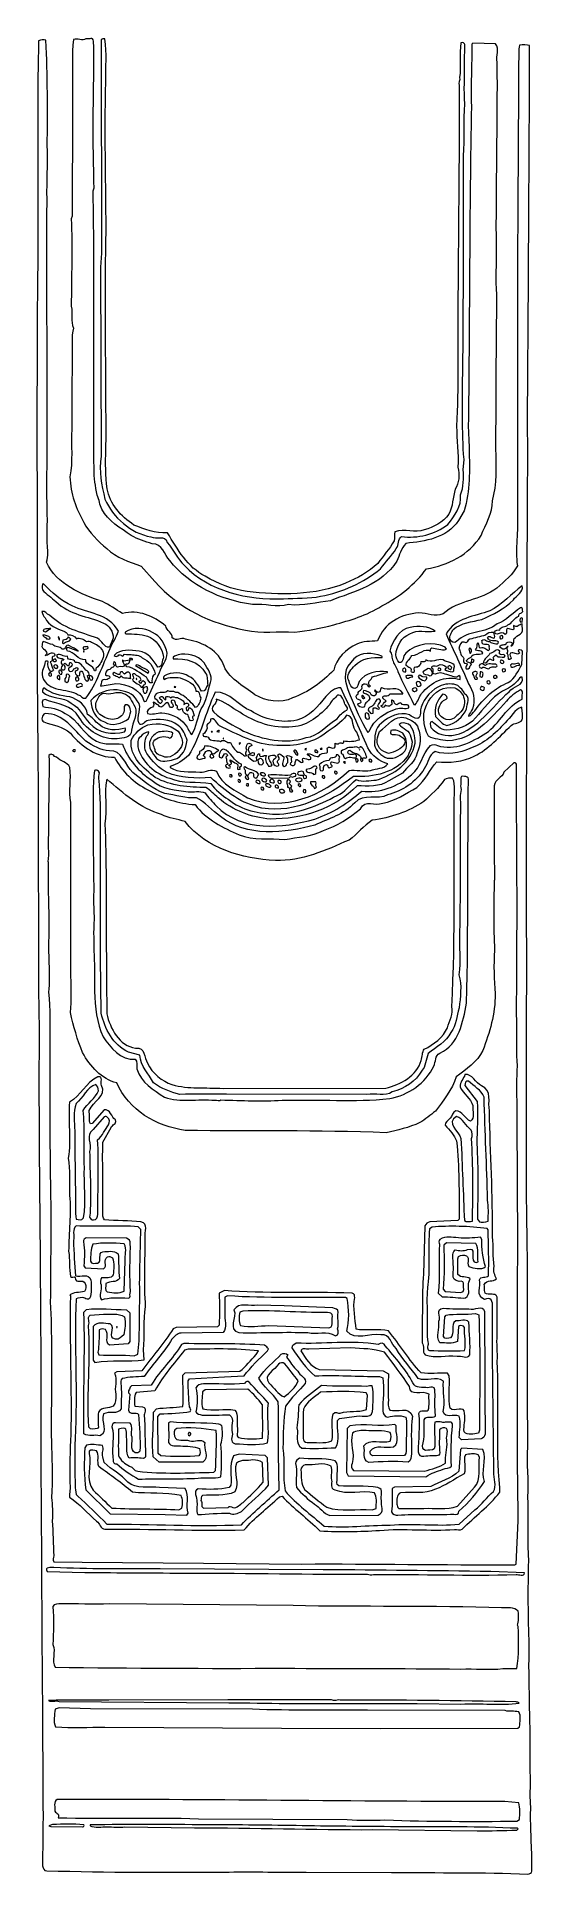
# Model space of a CAD drawing. Header units: centimetres. Extents: x -6.8 to 0.3, y -13.5 to 12.7.
import ezdxf

# ---------------------------------------------------------------- set-up
doc = ezdxf.new("R2010")
doc.units = ezdxf.units.CM
doc.header["$MEASUREMENT"] = 0
doc.layers.add('layer 1', color=7, linetype='Continuous')

msp = doc.modelspace()

# ---------------------------------------------------------------- linework, layer by layer
at = {"layer": 'layer 1', "color": 22, "lineweight": 9}
for points, knots in [([(-6.81022, 8.76373), (-6.7915, 9.89974), (-6.81022, 11.07943), (-6.79775, 12.24662), (-6.79775, 12.24662), (-6.79775, 12.24662), (-6.7915, 12.63985), (-6.7915, 12.63985), (-6.7915, 12.63985), (-6.75405, 12.65235), (-6.72283, 12.65857), (-6.6854, 12.6461), (-6.6854, 12.6461), (-6.66043, 12.14676), (-6.66043, 11.64118), (-6.66666, 11.12936), (-6.66666, 11.12936), (-6.65419, 10.84848), (-6.67915, 10.57385), (-6.66666, 10.2992), (-6.66666, 10.2992), (-6.67915, 10.08074), (-6.6729, 9.881), (-6.6729, 9.66254), (-6.6729, 9.66254), (-6.6729, 9.66254), (-6.66666, 7.49041), (-6.66666, 7.49041), (-6.66666, 7.49041), (-6.6729, 7.04101), (-6.66666, 6.56664), (-6.6729, 6.12973), (-6.6729, 6.12973), (-6.66043, 5.9175), (-6.66666, 5.68657), (-6.66666, 5.46809), (-6.66666, 5.46809), (-6.66043, 5.38695), (-6.64169, 5.28084), (-6.67915, 5.1997), (-6.67915, 5.1997), (-6.52934, 4.88137), (-6.17982, 4.73781), (-5.8802, 4.63795), (-5.8802, 4.63795), (-5.78034, 4.58802), (-5.68671, 4.5256), (-5.59309, 4.46942), (-5.59309, 4.46942), (-5.36215, 4.5256), (-5.14992, 4.43196), (-4.97516, 4.2884), (-4.97516, 4.2884), (-4.96267, 4.226), (-4.88153, 4.18854), (-4.88153, 4.11988), (-4.88153, 4.11988), (-4.81911, 4.0637), (-4.76293, 4.13237), (-4.69428, 4.10116), (-4.69428, 4.10116), (-4.48205, 4.0637), (-4.25111, 3.97009), (-4.15749, 3.75161), (-4.15749, 3.75161), (-4.08882, 3.54565), (-3.87037, 3.43954), (-3.70186, 3.30845), (-3.70186, 3.30845), (-3.55205, 3.22107), (-3.33359, 3.17738), (-3.16507, 3.26477), (-3.16507, 3.26477), (-2.94036, 3.33966), (-2.74687, 3.48947), (-2.57835, 3.658), (-2.57835, 3.658), (-2.54714, 3.82028), (-2.39733, 3.96384), (-2.24754, 4.03249), (-2.24754, 4.03249), (-2.1664, 4.06995), (-2.0478, 4.06995), (-1.95417, 4.07619), (-1.95417, 4.07619), (-1.86055, 4.32586), (-1.62336, 4.46318), (-1.3612, 4.47567), (-1.3612, 4.47567), (-1.23638, 4.48189), (-1.1365, 4.407), (-1.0179, 4.46318), (-1.0179, 4.46318), (-0.78697, 4.66291), (-0.48736, 4.65042), (-0.25018, 4.83144), (-0.25018, 4.83144), (-0.13783, 4.9313), (-0.01923, 5.02493), (0.04319, 5.14977), (0.04319, 5.14977), (0.00573, 5.38695), (0.06191, 5.64911), (0.04319, 5.88629), (0.04319, 5.88629), (0.04319, 6.99732), (0.04319, 8.06466), (0.04319, 9.16321), (0.04319, 9.16321), (0.04942, 10.27423), (0.05566, 11.3166), (0.06191, 12.46508), (0.06191, 12.46508), (0.06191, 12.50254), (0.06815, 12.53999), (0.0744, 12.57743), (0.0744, 12.57743), (0.12433, 12.58368), (0.18051, 12.57743), (0.21794, 12.57119), (0.21794, 12.57119), (0.21172, 10.7486), (0.19923, 8.91354), (0.18675, 7.15336), (0.18675, 7.15336), (0.18675, 7.15336), (0.19298, 6.81008), (0.19298, 6.81008), (0.19298, 6.81008), (0.18051, 5.156), (0.18051, 3.47073), (0.17426, 1.77299), (0.17426, 1.77299), (0.16801, 1.1613), (0.17426, 0.49967), (0.17426, -0.11202), (0.17426, -0.11202), (0.18675, -0.59262), (0.16801, -1.09195), (0.17426, -1.55385), (0.17426, -1.55385), (0.17426, -2.33406), (0.16801, -3.12676), (0.17426, -3.90698), (0.17426, -3.90698), (0.19923, -5.11163), (0.18051, -6.25386), (0.19298, -7.42108), (0.19298, -7.42108), (0.17426, -7.65825), (0.21172, -7.90169), (0.19298, -8.13887), (0.19298, -8.13887), (0.19923, -8.3511), (0.19298, -8.56956), (0.19923, -8.78177), (0.19923, -8.78177), (0.19298, -8.86915), (0.20547, -8.96279), (0.20547, -9.05017), (0.20547, -9.05017), (0.19298, -9.45588), (0.19923, -9.85535), (0.21172, -10.24858), (0.21172, -10.24858), (0.19923, -10.77913), (0.23044, -11.30344), (0.22419, -11.83399), (0.22419, -11.83399), (0.22419, -11.98378), (0.23044, -12.13983), (0.23044, -12.28964), (0.23044, -12.28964), (0.21172, -12.40199), (0.24293, -12.53306), (0.23044, -12.64541), (0.23044, -12.64541), (0.23044, -12.92629), (0.2554, -13.19468), (0.24916, -13.47556), (0.24916, -13.47556), (0.24916, -13.50677), (0.21172, -13.50677), (0.19298, -13.51926), (0.19298, -13.51926), (-0.45616, -13.48805), (-1.08032, -13.50052), (-1.75443, -13.49429), (-1.75443, -13.49429), (-1.75443, -13.49429), (-2.97158, -13.48805), (-2.97158, -13.48805), (-2.97158, -13.48805), (-3.32735, -13.50052), (-3.7081, -13.47556), (-4.07011, -13.48805), (-4.07011, -13.48805), (-4.97516, -13.49429), (-5.79283, -13.49429), (-6.6729, -13.46933), (-6.6729, -13.46933), (-6.71661, -13.47556), (-6.72283, -13.43187), (-6.73533, -13.40066), (-6.73533, -13.40066), (-6.71661, -12.63292), (-6.73533, -11.89641), (-6.73533, -11.12867), (-6.73533, -11.12867), (-6.7478, -9.93649), (-6.7478, -8.70687), (-6.76029, -7.49597), (-6.76029, -7.49597), (-6.7478, -5.63593), (-6.78526, -3.81335), (-6.78526, -1.9533), (-6.78526, -1.9533), (-6.77278, -1.43525), (-6.79775, -0.93591), (-6.7915, -0.4116), (-6.7915, -0.4116), (-6.7915, -0.4116), (-6.79775, 1.38601), (-6.79775, 1.38601), (-6.79775, 1.38601), (-6.7915, 2.36596), (-6.81647, 3.34591), (-6.81022, 4.32586), (-6.81022, 4.32586), (-6.81022, 4.74405), (-6.81022, 5.16849), (-6.81022, 5.58669), (-6.81022, 5.58669), (-6.81647, 5.9612), (-6.80398, 6.29825), (-6.81647, 6.66652), (-6.81647, 6.66652), (-6.81647, 6.66652), (-6.81022, 8.76373), (-6.81022, 8.76373)], [0, 0, 0, 0, 0.01666667, 0.01666667, 0.01666667, 0.01666667, 0.03333333, 0.03333333, 0.03333333, 0.03333333, 0.05, 0.05, 0.05, 0.05, 0.06666667, 0.06666667, 0.06666667, 0.06666667, 0.08333333, 0.08333333, 0.08333333, 0.08333333, 0.1, 0.1, 0.1, 0.1, 0.11666667, 0.11666667, 0.11666667, 0.11666667, 0.13333333, 0.13333333, 0.13333333, 0.13333333, 0.15, 0.15, 0.15, 0.15, 0.16666667, 0.16666667, 0.16666667, 0.16666667, 0.18333333, 0.18333333, 0.18333333, 0.18333333, 0.2, 0.2, 0.2, 0.2, 0.21666667, 0.21666667, 0.21666667, 0.21666667, 0.23333333, 0.23333333, 0.23333333, 0.23333333, 0.25, 0.25, 0.25, 0.25, 0.26666667, 0.26666667, 0.26666667, 0.26666667, 0.28333333, 0.28333333, 0.28333333, 0.28333333, 0.3, 0.3, 0.3, 0.3, 0.31666667, 0.31666667, 0.31666667, 0.31666667, 0.33333333, 0.33333333, 0.33333333, 0.33333333, 0.35, 0.35, 0.35, 0.35, 0.36666667, 0.36666667, 0.36666667, 0.36666667, 0.38333333, 0.38333333, 0.38333333, 0.38333333, 0.4, 0.4, 0.4, 0.4, 0.41666667, 0.41666667, 0.41666667, 0.41666667, 0.43333333, 0.43333333, 0.43333333, 0.43333333, 0.45, 0.45, 0.45, 0.45, 0.46666667, 0.46666667, 0.46666667, 0.46666667, 0.48333333, 0.48333333, 0.48333333, 0.48333333, 0.5, 0.5, 0.5, 0.5, 0.51666667, 0.51666667, 0.51666667, 0.51666667, 0.53333333, 0.53333333, 0.53333333, 0.53333333, 0.55, 0.55, 0.55, 0.55, 0.56666667, 0.56666667, 0.56666667, 0.56666667, 0.58333333, 0.58333333, 0.58333333, 0.58333333, 0.6, 0.6, 0.6, 0.6, 0.61666667, 0.61666667, 0.61666667, 0.61666667, 0.63333333, 0.63333333, 0.63333333, 0.63333333, 0.65, 0.65, 0.65, 0.65, 0.66666667, 0.66666667, 0.66666667, 0.66666667, 0.68333333, 0.68333333, 0.68333333, 0.68333333, 0.7, 0.7, 0.7, 0.7, 0.71666667, 0.71666667, 0.71666667, 0.71666667, 0.73333333, 0.73333333, 0.73333333, 0.73333333, 0.75, 0.75, 0.75, 0.75, 0.76666667, 0.76666667, 0.76666667, 0.76666667, 0.78333333, 0.78333333, 0.78333333, 0.78333333, 0.8, 0.8, 0.8, 0.8, 0.81666667, 0.81666667, 0.81666667, 0.81666667, 0.83333333, 0.83333333, 0.83333333, 0.83333333, 0.85, 0.85, 0.85, 0.85, 0.86666667, 0.86666667, 0.86666667, 0.86666667, 0.88333333, 0.88333333, 0.88333333, 0.88333333, 0.9, 0.9, 0.9, 0.9, 0.91666667, 0.91666667, 0.91666667, 0.91666667, 0.93333333, 0.93333333, 0.93333333, 0.93333333, 0.95, 0.95, 0.95, 0.95, 0.96666667, 0.96666667, 0.96666667, 0.96666667, 0.98333333, 0.98333333, 0.98333333, 0.98333333, 1, 1, 1, 1]), ([(-6.31713, 7.09718), (-6.31713, 7.51538), (-6.31089, 7.95856), (-6.31089, 8.35179), (-6.31089, 8.35179), (-6.31089, 8.40796), (-6.31089, 8.48286), (-6.29217, 8.53903), (-6.29217, 8.53903), (-6.33585, 8.63889), (-6.29839, 8.74502), (-6.32338, 8.85112), (-6.32338, 8.85112), (-6.32338, 9.26932), (-6.30464, 9.69376), (-6.32338, 10.09946), (-6.32338, 10.09946), (-6.32338, 10.09946), (-6.31089, 10.13692), (-6.31089, 10.13692), (-6.31089, 10.13692), (-6.31089, 10.75485), (-6.30464, 11.38527), (-6.30464, 12.00943), (-6.30464, 12.00943), (-6.30464, 12.22791), (-6.31713, 12.44012), (-6.29217, 12.65857), (-6.29217, 12.65857), (-6.23599, 12.67731), (-6.16108, 12.63361), (-6.11739, 12.66482), (-6.11739, 12.66482), (-6.06122, 12.65857), (-6.01752, 12.69603), (-6.00504, 12.63361), (-6.00504, 12.63361), (-5.99255, 12.14676), (-6.01752, 11.68487), (-6.01129, 11.20425), (-6.01129, 11.20425), (-6.00504, 10.99827), (-6.00504, 10.76734), (-5.9988, 10.54264), (-5.9988, 10.54264), (-5.9988, 10.54264), (-6.01129, 10.49893), (-6.01129, 10.49893), (-6.01129, 10.49893), (-5.98632, 9.19442), (-6.01129, 7.83996), (-5.9988, 6.53543), (-5.9988, 6.53543), (-5.9988, 6.39811), (-5.98008, 6.28576), (-5.95511, 6.15469), (-5.95511, 6.15469), (-5.91766, 6.09227), (-5.9239, 6.01737), (-5.88645, 5.95495), (-5.88645, 5.95495), (-5.79906, 5.78643), (-5.61806, 5.68657), (-5.46825, 5.58044), (-5.46825, 5.58044), (-5.37462, 5.52427), (-5.26851, 5.49306), (-5.16865, 5.46186), (-5.16865, 5.46186), (-5.01885, 5.46809), (-5.00013, 5.30581), (-4.91899, 5.22467), (-4.91899, 5.22467), (-4.62562, 4.8564), (-4.19493, 4.66291), (-3.73932, 4.59425), (-3.73932, 4.59425), (-3.5583, 4.61298), (-3.38977, 4.54432), (-3.22124, 4.59425), (-3.22124, 4.59425), (-3.00903, 4.56928), (-2.81554, 4.62546), (-2.62203, 4.65042), (-2.62203, 4.65042), (-2.28498, 4.78151), (-1.89799, 4.87512), (-1.67954, 5.21218), (-1.67954, 5.21218), (-1.63583, 5.29956), (-1.61711, 5.3932), (-1.54847, 5.46809), (-1.54847, 5.46809), (-1.27381, 5.4993), (-0.96797, 5.53676), (-0.79944, 5.79267), (-0.79944, 5.79267), (-0.79944, 5.79267), (-0.7183, 5.92999), (-0.7183, 5.92999), (-0.7183, 5.92999), (-0.62469, 6.21711), (-0.64341, 6.51671), (-0.64341, 6.81631), (-0.64341, 6.81631), (-0.64965, 6.94115), (-0.66213, 7.09718), (-0.65588, 7.22203), (-0.65588, 7.22203), (-0.63716, 8.73252), (-0.64341, 10.19309), (-0.6122, 11.70983), (-0.6122, 11.70983), (-0.62469, 11.97824), (-0.60595, 12.29655), (-0.60595, 12.58992), (-0.60595, 12.58992), (-0.60595, 12.58992), (-0.59348, 12.6024), (-0.59348, 12.6024), (-0.59348, 12.6024), (-0.59348, 12.6024), (-0.2689, 12.59617), (-0.2689, 12.59617), (-0.2689, 12.59617), (-0.20025, 12.51501), (-0.27514, 12.42764), (-0.24393, 12.33401), (-0.24393, 12.33401), (-0.23769, 11.44767), (-0.26265, 10.55511), (-0.25643, 9.66879), (-0.25643, 9.66879), (-0.25018, 9.45656), (-0.2689, 9.2381), (-0.25018, 9.01965), (-0.25018, 9.01965), (-0.25643, 8.2644), (-0.26265, 7.54659), (-0.26265, 6.81631), (-0.26265, 6.81631), (-0.26265, 6.56664), (-0.24393, 6.31697), (-0.3126, 6.07355), (-0.3126, 6.07355), (-0.3126, 5.89878), (-0.40622, 5.74274), (-0.47488, 5.58044), (-0.47488, 5.58044), (-0.64965, 5.30581), (-0.94925, 5.14977), (-1.2551, 5.10607), (-1.2551, 5.10607), (-1.41113, 4.88762), (-1.64833, 4.70037), (-1.89175, 4.57553), (-1.89175, 4.57553), (-2.10398, 4.43821), (-2.3474, 4.36954), (-2.57835, 4.30714), (-2.57835, 4.30714), (-2.75935, 4.25719), (-2.94661, 4.21975), (-3.13386, 4.20102), (-3.13386, 4.20102), (-3.37728, 4.21975), (-3.60198, 4.17605), (-3.83916, 4.23223), (-3.83916, 4.23223), (-4.33225, 4.31961), (-4.7879, 4.53807), (-5.1312, 4.92507), (-5.1312, 4.92507), (-5.1312, 4.92507), (-5.32469, 5.14353), (-5.32469, 5.14353), (-5.32469, 5.14353), (-5.49946, 5.20595), (-5.67423, 5.26213), (-5.8178, 5.3932), (-5.8178, 5.3932), (-5.93638, 5.49306), (-6.07371, 5.62414), (-6.14236, 5.76771), (-6.14236, 5.76771), (-6.25471, 5.9612), (-6.33585, 6.17966), (-6.3421, 6.41685), (-6.3421, 6.41685), (-6.29839, 6.64155), (-6.32961, 6.86625), (-6.31713, 7.09718)], [0, 0, 0, 0, 0.02083333, 0.02083333, 0.02083333, 0.02083333, 0.04166667, 0.04166667, 0.04166667, 0.04166667, 0.0625, 0.0625, 0.0625, 0.0625, 0.08333333, 0.08333333, 0.08333333, 0.08333333, 0.10416667, 0.10416667, 0.10416667, 0.10416667, 0.125, 0.125, 0.125, 0.125, 0.14583333, 0.14583333, 0.14583333, 0.14583333, 0.16666667, 0.16666667, 0.16666667, 0.16666667, 0.1875, 0.1875, 0.1875, 0.1875, 0.20833333, 0.20833333, 0.20833333, 0.20833333, 0.22916667, 0.22916667, 0.22916667, 0.22916667, 0.25, 0.25, 0.25, 0.25, 0.27083333, 0.27083333, 0.27083333, 0.27083333, 0.29166667, 0.29166667, 0.29166667, 0.29166667, 0.3125, 0.3125, 0.3125, 0.3125, 0.33333333, 0.33333333, 0.33333333, 0.33333333, 0.35416667, 0.35416667, 0.35416667, 0.35416667, 0.375, 0.375, 0.375, 0.375, 0.39583333, 0.39583333, 0.39583333, 0.39583333, 0.41666667, 0.41666667, 0.41666667, 0.41666667, 0.4375, 0.4375, 0.4375, 0.4375, 0.45833333, 0.45833333, 0.45833333, 0.45833333, 0.47916667, 0.47916667, 0.47916667, 0.47916667, 0.5, 0.5, 0.5, 0.5, 0.52083333, 0.52083333, 0.52083333, 0.52083333, 0.54166667, 0.54166667, 0.54166667, 0.54166667, 0.5625, 0.5625, 0.5625, 0.5625, 0.58333333, 0.58333333, 0.58333333, 0.58333333, 0.60416667, 0.60416667, 0.60416667, 0.60416667, 0.625, 0.625, 0.625, 0.625, 0.64583333, 0.64583333, 0.64583333, 0.64583333, 0.66666667, 0.66666667, 0.66666667, 0.66666667, 0.6875, 0.6875, 0.6875, 0.6875, 0.70833333, 0.70833333, 0.70833333, 0.70833333, 0.72916667, 0.72916667, 0.72916667, 0.72916667, 0.75, 0.75, 0.75, 0.75, 0.77083333, 0.77083333, 0.77083333, 0.77083333, 0.79166667, 0.79166667, 0.79166667, 0.79166667, 0.8125, 0.8125, 0.8125, 0.8125, 0.83333333, 0.83333333, 0.83333333, 0.83333333, 0.85416667, 0.85416667, 0.85416667, 0.85416667, 0.875, 0.875, 0.875, 0.875, 0.89583333, 0.89583333, 0.89583333, 0.89583333, 0.91666667, 0.91666667, 0.91666667, 0.91666667, 0.9375, 0.9375, 0.9375, 0.9375, 0.95833333, 0.95833333, 0.95833333, 0.95833333, 0.97916667, 0.97916667, 0.97916667, 0.97916667, 1, 1, 1, 1]), ([(-5.90516, 9.40663), (-5.90516, 9.40663), (-5.89269, 9.60637), (-5.89269, 9.60637), (-5.89269, 9.60637), (-5.89269, 9.60637), (-5.89894, 12.65857), (-5.89894, 12.65857), (-5.89894, 12.65857), (-5.8802, 12.66482), (-5.86148, 12.67106), (-5.84276, 12.66482), (-5.84276, 12.66482), (-5.81155, 12.45261), (-5.83652, 12.26534), (-5.83027, 12.05938), (-5.83027, 12.05938), (-5.85523, 11.24795), (-5.8178, 10.41779), (-5.83027, 9.62509), (-5.83027, 9.62509), (-5.83652, 9.50026), (-5.83027, 9.38791), (-5.83652, 9.25682), (-5.83652, 9.25682), (-5.83652, 8.58272), (-5.83027, 8.02096), (-5.83027, 7.35934), (-5.83027, 7.35934), (-5.8053, 6.99732), (-5.86148, 6.61034), (-5.81155, 6.24832), (-5.81155, 6.24832), (-5.77409, 6.02985), (-5.61806, 5.85509), (-5.43079, 5.73025), (-5.43079, 5.73025), (-5.281, 5.66783), (-5.12495, 5.61165), (-4.9502, 5.6179), (-4.9502, 5.6179), (-4.80663, 5.38695), (-4.66307, 5.12481), (-4.41341, 4.99997), (-4.41341, 4.99997), (-4.22614, 4.88762), (-4.03265, 4.81272), (-3.81419, 4.78151), (-3.81419, 4.78151), (-3.3648, 4.72533), (-2.82801, 4.72533), (-2.40982, 4.90011), (-2.40982, 4.90011), (-2.24129, 4.96876), (-2.08524, 5.05614), (-1.94792, 5.18098), (-1.94792, 5.18098), (-1.87303, 5.29334), (-1.7794, 5.38695), (-1.71699, 5.50555), (-1.71699, 5.50555), (-1.7045, 5.54923), (-1.71699, 5.58669), (-1.7045, 5.63039), (-1.7045, 5.63039), (-1.56718, 5.68657), (-1.41738, 5.60541), (-1.28631, 5.66158), (-1.28631, 5.66158), (-1.15524, 5.69904), (-1.0179, 5.76146), (-0.93676, 5.88629), (-0.93676, 5.88629), (-0.87436, 5.99241), (-0.88059, 6.12348), (-0.84315, 6.24208), (-0.84315, 6.24208), (-0.78697, 6.32946), (-0.78073, 6.44804), (-0.80569, 6.55417), (-0.80569, 6.55417), (-0.79322, 6.7539), (-0.82441, 6.94115), (-0.82441, 7.14089), (-0.82441, 7.14089), (-0.79944, 7.6964), (-0.80569, 8.2207), (-0.80569, 8.76998), (-0.80569, 8.76998), (-0.79944, 9.86853), (-0.78697, 10.9109), (-0.78697, 12.0032), (-0.78697, 12.0032), (-0.81194, 12.03441), (-0.76201, 12.0781), (-0.78073, 12.11555), (-0.78073, 12.11555), (-0.76201, 12.27784), (-0.78697, 12.44012), (-0.76201, 12.60864), (-0.76201, 12.60864), (-0.73702, 12.62113), (-0.70583, 12.6024), (-0.70583, 12.58368), (-0.70583, 12.58368), (-0.70583, 12.58368), (-0.71206, 12.32152), (-0.71206, 12.32152), (-0.71206, 12.32152), (-0.70583, 12.14052), (-0.72455, 11.92206), (-0.70583, 11.74104), (-0.70583, 11.74104), (-0.7308, 11.48513), (-0.70583, 11.24171), (-0.72455, 10.99827), (-0.72455, 10.99827), (-0.72455, 9.94967), (-0.72455, 8.93851), (-0.73702, 7.88364), (-0.73702, 7.88364), (-0.74327, 7.49041), (-0.74951, 7.06597), (-0.7183, 6.66652), (-0.7183, 6.66652), (-0.7183, 6.66652), (-0.7308, 6.51671), (-0.7308, 6.51671), (-0.7308, 6.51671), (-0.7183, 6.40436), (-0.72455, 6.26704), (-0.76823, 6.16094), (-0.76823, 6.16094), (-0.74951, 5.99241), (-0.85562, 5.86757), (-0.94925, 5.7365), (-0.94925, 5.7365), (-1.13025, 5.59918), (-1.38617, 5.53051), (-1.61087, 5.56797), (-1.61087, 5.56797), (-1.66082, 5.53051), (-1.64833, 5.44937), (-1.68578, 5.3932), (-1.68578, 5.3932), (-1.75443, 5.28709), (-1.83557, 5.20595), (-1.91048, 5.10607), (-1.91048, 5.10607), (-2.16015, 4.90011), (-2.44728, 4.77526), (-2.76559, 4.71284), (-2.76559, 4.71284), (-2.92787, 4.68163), (-3.12138, 4.68788), (-3.29614, 4.6754), (-3.29614, 4.6754), (-3.81419, 4.66291), (-4.34474, 4.77526), (-4.713, 5.156), (-4.713, 5.156), (-4.80663, 5.24963), (-4.86281, 5.3807), (-4.95642, 5.48058), (-4.95642, 5.48058), (-4.98139, 5.59918), (-5.11248, 5.51804), (-5.18737, 5.56172), (-5.18737, 5.56172), (-5.4745, 5.61165), (-5.73041, 5.83636), (-5.84276, 6.09851), (-5.84276, 6.09851), (-5.89269, 6.3045), (-5.93015, 6.49174), (-5.89894, 6.7102), (-5.89894, 6.7102), (-5.89894, 6.7102), (-5.90516, 9.40663), (-5.90516, 9.40663)], [0, 0, 0, 0, 0.02222222, 0.02222222, 0.02222222, 0.02222222, 0.04444444, 0.04444444, 0.04444444, 0.04444444, 0.06666667, 0.06666667, 0.06666667, 0.06666667, 0.08888889, 0.08888889, 0.08888889, 0.08888889, 0.11111111, 0.11111111, 0.11111111, 0.11111111, 0.13333333, 0.13333333, 0.13333333, 0.13333333, 0.15555556, 0.15555556, 0.15555556, 0.15555556, 0.17777778, 0.17777778, 0.17777778, 0.17777778, 0.2, 0.2, 0.2, 0.2, 0.22222222, 0.22222222, 0.22222222, 0.22222222, 0.24444444, 0.24444444, 0.24444444, 0.24444444, 0.26666667, 0.26666667, 0.26666667, 0.26666667, 0.28888889, 0.28888889, 0.28888889, 0.28888889, 0.31111111, 0.31111111, 0.31111111, 0.31111111, 0.33333333, 0.33333333, 0.33333333, 0.33333333, 0.35555556, 0.35555556, 0.35555556, 0.35555556, 0.37777778, 0.37777778, 0.37777778, 0.37777778, 0.4, 0.4, 0.4, 0.4, 0.42222222, 0.42222222, 0.42222222, 0.42222222, 0.44444444, 0.44444444, 0.44444444, 0.44444444, 0.46666667, 0.46666667, 0.46666667, 0.46666667, 0.48888889, 0.48888889, 0.48888889, 0.48888889, 0.51111111, 0.51111111, 0.51111111, 0.51111111, 0.53333333, 0.53333333, 0.53333333, 0.53333333, 0.55555556, 0.55555556, 0.55555556, 0.55555556, 0.57777778, 0.57777778, 0.57777778, 0.57777778, 0.6, 0.6, 0.6, 0.6, 0.62222222, 0.62222222, 0.62222222, 0.62222222, 0.64444444, 0.64444444, 0.64444444, 0.64444444, 0.66666667, 0.66666667, 0.66666667, 0.66666667, 0.68888889, 0.68888889, 0.68888889, 0.68888889, 0.71111111, 0.71111111, 0.71111111, 0.71111111, 0.73333333, 0.73333333, 0.73333333, 0.73333333, 0.75555556, 0.75555556, 0.75555556, 0.75555556, 0.77777778, 0.77777778, 0.77777778, 0.77777778, 0.8, 0.8, 0.8, 0.8, 0.82222222, 0.82222222, 0.82222222, 0.82222222, 0.84444444, 0.84444444, 0.84444444, 0.84444444, 0.86666667, 0.86666667, 0.86666667, 0.86666667, 0.88888889, 0.88888889, 0.88888889, 0.88888889, 0.91111111, 0.91111111, 0.91111111, 0.91111111, 0.93333333, 0.93333333, 0.93333333, 0.93333333, 0.95555556, 0.95555556, 0.95555556, 0.95555556, 0.97777778, 0.97777778, 0.97777778, 0.97777778, 1, 1, 1, 1]), ([(-6.72283, 4.06995), (-6.67915, 4.0637), (-6.63547, 4.02626), (-6.58552, 4.02626), (-6.58552, 4.02626), (-6.56055, 3.97009), (-6.47941, 4.01377), (-6.45445, 3.95759), (-6.45445, 3.95759), (-6.39203, 3.94512), (-6.41699, 4.03873), (-6.34834, 4.00752), (-6.34834, 4.00752), (-6.30464, 3.98256), (-6.26096, 3.96384), (-6.2235, 3.93263), (-6.2235, 3.93263), (-6.2672, 3.94512), (-6.32338, 3.97009), (-6.37331, 3.9888), (-6.37331, 3.9888), (-6.39827, 3.97631), (-6.38578, 3.95135), (-6.37955, 3.93263), (-6.37955, 3.93263), (-6.27968, 3.92014), (-6.22975, 3.80156), (-6.11739, 3.80779), (-6.11739, 3.80779), (-6.12364, 3.72665), (-6.00504, 3.73289), (-5.99255, 3.65175), (-5.99255, 3.65175), (-5.96134, 3.63303), (-5.98008, 3.68296), (-5.96759, 3.68921), (-5.96759, 3.68921), (-5.90516, 3.73289), (-5.88645, 3.80156), (-5.86148, 3.86396), (-5.86148, 3.86396), (-5.85523, 3.93888), (-5.91141, 3.9888), (-5.96134, 4.02626), (-5.96134, 4.02626), (-6.01129, 4.03873), (-6.05497, 4.08866), (-6.1049, 4.06995), (-6.1049, 4.06995), (-6.1486, 4.09491), (-6.19853, 4.13237), (-6.24846, 4.1074), (-6.24846, 4.1074), (-6.27968, 4.14484), (-6.32961, 4.17605), (-6.37331, 4.16358), (-6.37331, 4.16358), (-6.37955, 4.19479), (-6.40452, 4.20102), (-6.42948, 4.21351), (-6.42948, 4.21351), (-6.52934, 4.25719), (-6.64794, 4.29465), (-6.69787, 4.407), (-6.69787, 4.407), (-6.72283, 4.42572), (-6.73533, 4.45693), (-6.74157, 4.49439), (-6.74157, 4.49439), (-6.69787, 4.51935), (-6.6729, 4.4507), (-6.63547, 4.44446), (-6.63547, 4.44446), (-6.44196, 4.25719), (-6.18604, 4.20102), (-5.94887, 4.11365), (-5.94887, 4.11365), (-5.88645, 4.08244), (-5.85523, 3.97631), (-5.78034, 3.9888), (-5.78034, 3.9888), (-5.78034, 3.9888), (-5.72416, 4.11365), (-5.72416, 4.11365), (-5.72416, 4.11365), (-5.72416, 4.20726), (-5.78034, 4.29465), (-5.86148, 4.3321), (-5.86148, 4.3321), (-6.09243, 4.43196), (-6.34834, 4.44446), (-6.54183, 4.63795), (-6.54183, 4.63795), (-6.60426, 4.69412), (-6.67915, 4.74405), (-6.73533, 4.80647), (-6.73533, 4.80647), (-6.73533, 4.83769), (-6.7478, 4.88137), (-6.72283, 4.89386), (-6.72283, 4.89386), (-6.59801, 4.76902), (-6.47317, 4.64419), (-6.31089, 4.57553), (-6.31089, 4.57553), (-6.08618, 4.46318), (-5.79283, 4.47567), (-5.64927, 4.21351), (-5.64927, 4.21351), (-5.68671, 4.12612), (-5.73041, 4.05123), (-5.76785, 3.97009), (-5.76785, 3.97009), (-5.8802, 3.72665), (-5.95511, 3.4645), (-6.11739, 3.25852), (-6.11739, 3.25852), (-6.16108, 3.2398), (-6.18604, 3.30221), (-6.2235, 3.30845), (-6.2235, 3.30845), (-6.39203, 3.40833), (-6.65419, 3.33966), (-6.73533, 3.56436), (-6.73533, 3.56436), (-6.76029, 3.65175), (-6.69787, 3.70793), (-6.69787, 3.78282), (-6.69787, 3.78282), (-6.6854, 3.78907), (-6.66666, 3.79531), (-6.65419, 3.78282), (-6.65419, 3.78282), (-6.66666, 3.73289), (-6.65419, 3.67672), (-6.61673, 3.63926), (-6.61673, 3.63926), (-6.59801, 3.63926), (-6.58552, 3.65175), (-6.57927, 3.658), (-6.57927, 3.658), (-6.59801, 3.69544), (-6.59801, 3.73914), (-6.62297, 3.77659), (-6.62297, 3.77659), (-6.5668, 3.78907), (-6.62922, 3.85149), (-6.5668, 3.85773), (-6.5668, 3.85773), (-6.55431, 3.86396), (-6.55431, 3.89517), (-6.57304, 3.90142), (-6.57304, 3.90142), (-6.62297, 3.93263), (-6.64794, 3.86396), (-6.69787, 3.87021), (-6.69787, 3.87021), (-6.62297, 3.91391), (-6.72908, 3.95135), (-6.74157, 3.99505), (-6.74157, 3.99505), (-6.74157, 4.02002), (-6.74157, 4.05123), (-6.72283, 4.06995)], [0, 0, 0, 0, 0.02439024, 0.02439024, 0.02439024, 0.02439024, 0.04878049, 0.04878049, 0.04878049, 0.04878049, 0.07317073, 0.07317073, 0.07317073, 0.07317073, 0.09756098, 0.09756098, 0.09756098, 0.09756098, 0.12195122, 0.12195122, 0.12195122, 0.12195122, 0.14634146, 0.14634146, 0.14634146, 0.14634146, 0.17073171, 0.17073171, 0.17073171, 0.17073171, 0.19512195, 0.19512195, 0.19512195, 0.19512195, 0.2195122, 0.2195122, 0.2195122, 0.2195122, 0.24390244, 0.24390244, 0.24390244, 0.24390244, 0.26829268, 0.26829268, 0.26829268, 0.26829268, 0.29268293, 0.29268293, 0.29268293, 0.29268293, 0.31707317, 0.31707317, 0.31707317, 0.31707317, 0.34146341, 0.34146341, 0.34146341, 0.34146341, 0.36585366, 0.36585366, 0.36585366, 0.36585366, 0.3902439, 0.3902439, 0.3902439, 0.3902439, 0.41463415, 0.41463415, 0.41463415, 0.41463415, 0.43902439, 0.43902439, 0.43902439, 0.43902439, 0.46341463, 0.46341463, 0.46341463, 0.46341463, 0.48780488, 0.48780488, 0.48780488, 0.48780488, 0.51219512, 0.51219512, 0.51219512, 0.51219512, 0.53658537, 0.53658537, 0.53658537, 0.53658537, 0.56097561, 0.56097561, 0.56097561, 0.56097561, 0.58536585, 0.58536585, 0.58536585, 0.58536585, 0.6097561, 0.6097561, 0.6097561, 0.6097561, 0.63414634, 0.63414634, 0.63414634, 0.63414634, 0.65853659, 0.65853659, 0.65853659, 0.65853659, 0.68292683, 0.68292683, 0.68292683, 0.68292683, 0.70731707, 0.70731707, 0.70731707, 0.70731707, 0.73170732, 0.73170732, 0.73170732, 0.73170732, 0.75609756, 0.75609756, 0.75609756, 0.75609756, 0.7804878, 0.7804878, 0.7804878, 0.7804878, 0.80487805, 0.80487805, 0.80487805, 0.80487805, 0.82926829, 0.82926829, 0.82926829, 0.82926829, 0.85365854, 0.85365854, 0.85365854, 0.85365854, 0.87804878, 0.87804878, 0.87804878, 0.87804878, 0.90243902, 0.90243902, 0.90243902, 0.90243902, 0.92682927, 0.92682927, 0.92682927, 0.92682927, 0.95121951, 0.95121951, 0.95121951, 0.95121951, 0.97560976, 0.97560976, 0.97560976, 0.97560976, 1, 1, 1, 1]), ([(-0.35004, 4.50688), (-0.17528, 4.58802), (-0.03795, 4.75654), (0.11184, 4.86265), (0.11184, 4.86265), (0.1368, 4.77526), (0.02445, 4.71909), (-0.01299, 4.66291), (-0.01299, 4.66291), (-0.1503, 4.53184), (-0.30011, 4.45693), (-0.46239, 4.38203), (-0.46239, 4.38203), (-0.60595, 4.35082), (-0.75576, 4.33835), (-0.87436, 4.23847), (-0.87436, 4.23847), (-0.89308, 4.19479), (-0.93053, 4.15109), (-0.91804, 4.09491), (-0.91804, 4.09491), (-0.89932, 4.06995), (-0.85562, 4.03249), (-0.82441, 4.06995), (-0.82441, 4.06995), (-0.66213, 4.23223), (-0.41871, 4.17605), (-0.24393, 4.31961), (-0.24393, 4.31961), (-0.11911, 4.36954), (-0.02548, 4.46942), (0.08687, 4.55056), (0.08687, 4.55056), (0.11184, 4.56305), (0.11808, 4.53184), (0.11808, 4.51311), (0.11808, 4.51311), (0.13058, 4.46318), (0.05566, 4.48189), (0.06191, 4.43196), (0.06191, 4.43196), (-0.00051, 4.407), (-0.03172, 4.32586), (-0.09413, 4.30714), (-0.09413, 4.30714), (-0.12534, 4.26344), (-0.20025, 4.29465), (-0.20648, 4.23223), (-0.20648, 4.23223), (-0.23146, 4.23223), (-0.2689, 4.23847), (-0.28139, 4.20102), (-0.28139, 4.20102), (-0.28139, 4.17605), (-0.25018, 4.16982), (-0.23146, 4.17605), (-0.23146, 4.17605), (-0.194, 4.19479), (-0.16279, 4.20102), (-0.13158, 4.16982), (-0.13158, 4.16982), (-0.08165, 4.18854), (-0.14407, 4.26344), (-0.07541, 4.25096), (-0.07541, 4.25096), (-0.05669, 4.24472), (-0.02548, 4.226), (-0.00676, 4.24472), (-0.00676, 4.24472), (-0.00676, 4.24472), (-0.01299, 4.29465), (-0.01299, 4.29465), (-0.01299, 4.29465), (0.03694, 4.25719), (0.0744, 4.31337), (0.11184, 4.31961), (0.11184, 4.31961), (0.11184, 4.31961), (0.11808, 4.21975), (0.11808, 4.21975), (0.11808, 4.21975), (0.09312, 4.14484), (-0.03172, 4.14484), (-0.00676, 4.05747), (-0.00676, 4.05747), (-0.01299, 4.03873), (-0.01923, 4.01377), (-0.03795, 4.00752), (-0.03795, 4.00752), (-0.03795, 4.00752), (-0.05044, 4.00752), (-0.05044, 4.00752), (-0.05044, 4.00752), (-0.0442, 4.02002), (-0.01923, 4.02626), (-0.03172, 4.05123), (-0.03172, 4.05123), (-0.05669, 4.06995), (-0.0879, 4.0637), (-0.11286, 4.05123), (-0.11286, 4.05123), (-0.11911, 3.99505), (-0.20025, 4.05123), (-0.20648, 3.9888), (-0.20648, 3.9888), (-0.18151, 3.96384), (-0.1503, 3.94512), (-0.12534, 3.97009), (-0.12534, 3.97009), (-0.11286, 3.98256), (-0.10662, 4.0013), (-0.0879, 3.99505), (-0.0879, 3.99505), (-0.13783, 3.97009), (-0.05669, 3.92638), (-0.11286, 3.90142), (-0.11286, 3.90142), (-0.06293, 3.8827), (-0.11286, 3.7641), (-0.0442, 3.82652), (-0.0442, 3.82652), (-0.05044, 3.85149), (-0.07541, 3.87645), (-0.05669, 3.90142), (-0.05669, 3.90142), (-0.00676, 3.92638), (0.03694, 3.86396), (0.0744, 3.90142), (0.0744, 3.90142), (0.0744, 3.92014), (0.04319, 3.93263), (0.06191, 3.95135), (0.06191, 3.95135), (0.08687, 3.94512), (0.11184, 3.94512), (0.11808, 3.92014), (0.11808, 3.92014), (0.11808, 3.92014), (0.10559, 3.73914), (0.10559, 3.73914), (0.10559, 3.73914), (0.04942, 3.65175), (0.01822, 3.54565), (-0.0879, 3.48322), (-0.0879, 3.48322), (-0.27514, 3.40833), (-0.44367, 3.25852), (-0.56227, 3.0775), (-0.56227, 3.0775), (-0.59348, 3.05878), (-0.6122, 3.00885), (-0.65588, 3.00261), (-0.65588, 3.00261), (-0.64341, 3.04006), (-0.6122, 3.07128), (-0.59971, 3.10871), (-0.59971, 3.10871), (-0.54978, 3.23356), (-0.58723, 3.36463), (-0.65588, 3.4645), (-0.65588, 3.4645), (-0.75576, 3.70793), (-0.86811, 3.93888), (-0.97422, 4.17605), (-0.97422, 4.17605), (-0.84315, 4.407), (-0.56227, 4.42572), (-0.35004, 4.50688)], [0, 0, 0, 0, 0.02380952, 0.02380952, 0.02380952, 0.02380952, 0.04761905, 0.04761905, 0.04761905, 0.04761905, 0.07142857, 0.07142857, 0.07142857, 0.07142857, 0.0952381, 0.0952381, 0.0952381, 0.0952381, 0.11904762, 0.11904762, 0.11904762, 0.11904762, 0.14285714, 0.14285714, 0.14285714, 0.14285714, 0.16666667, 0.16666667, 0.16666667, 0.16666667, 0.19047619, 0.19047619, 0.19047619, 0.19047619, 0.21428571, 0.21428571, 0.21428571, 0.21428571, 0.23809524, 0.23809524, 0.23809524, 0.23809524, 0.26190476, 0.26190476, 0.26190476, 0.26190476, 0.28571429, 0.28571429, 0.28571429, 0.28571429, 0.30952381, 0.30952381, 0.30952381, 0.30952381, 0.33333333, 0.33333333, 0.33333333, 0.33333333, 0.35714286, 0.35714286, 0.35714286, 0.35714286, 0.38095238, 0.38095238, 0.38095238, 0.38095238, 0.4047619, 0.4047619, 0.4047619, 0.4047619, 0.42857143, 0.42857143, 0.42857143, 0.42857143, 0.45238095, 0.45238095, 0.45238095, 0.45238095, 0.47619048, 0.47619048, 0.47619048, 0.47619048, 0.5, 0.5, 0.5, 0.5, 0.52380952, 0.52380952, 0.52380952, 0.52380952, 0.54761905, 0.54761905, 0.54761905, 0.54761905, 0.57142857, 0.57142857, 0.57142857, 0.57142857, 0.5952381, 0.5952381, 0.5952381, 0.5952381, 0.61904762, 0.61904762, 0.61904762, 0.61904762, 0.64285714, 0.64285714, 0.64285714, 0.64285714, 0.66666667, 0.66666667, 0.66666667, 0.66666667, 0.69047619, 0.69047619, 0.69047619, 0.69047619, 0.71428571, 0.71428571, 0.71428571, 0.71428571, 0.73809524, 0.73809524, 0.73809524, 0.73809524, 0.76190476, 0.76190476, 0.76190476, 0.76190476, 0.78571429, 0.78571429, 0.78571429, 0.78571429, 0.80952381, 0.80952381, 0.80952381, 0.80952381, 0.83333333, 0.83333333, 0.83333333, 0.83333333, 0.85714286, 0.85714286, 0.85714286, 0.85714286, 0.88095238, 0.88095238, 0.88095238, 0.88095238, 0.9047619, 0.9047619, 0.9047619, 0.9047619, 0.92857143, 0.92857143, 0.92857143, 0.92857143, 0.95238095, 0.95238095, 0.95238095, 0.95238095, 0.97619048, 0.97619048, 0.97619048, 0.97619048, 1, 1, 1, 1]), ([(-6.62922, 4.25719), (-6.62922, 4.25719), (-6.61673, 4.25096), (-6.61673, 4.25096), (-6.61673, 4.25096), (-6.66043, 4.24472), (-6.6729, 4.1823), (-6.72283, 4.21351), (-6.72283, 4.21351), (-6.72908, 4.26968), (-6.65419, 4.23223), (-6.62922, 4.25719)], [0, 0, 0, 0, 0.33333333, 0.33333333, 0.33333333, 0.33333333, 0.66666667, 0.66666667, 0.66666667, 0.66666667, 1, 1, 1, 1]), ([(-5.85523, 3.52691), (-5.82402, 3.51443), (-5.79906, 3.53315), (-5.78034, 3.54565), (-5.78034, 3.54565), (-5.76785, 3.55812), (-5.77409, 3.57061), (-5.78659, 3.57686), (-5.78659, 3.57686), (-5.81155, 3.59558), (-5.84899, 3.56436), (-5.83652, 3.60807), (-5.83652, 3.60807), (-5.83652, 3.64551), (-5.8053, 3.66424), (-5.77409, 3.67047), (-5.77409, 3.67047), (-5.75537, 3.69544), (-5.68046, 3.70793), (-5.72416, 3.75161), (-5.72416, 3.75161), (-5.71792, 3.7641), (-5.71792, 3.77035), (-5.71167, 3.78282), (-5.71167, 3.78282), (-5.67423, 3.77035), (-5.70544, 3.67672), (-5.64302, 3.70793), (-5.64302, 3.70793), (-5.61806, 3.72042), (-5.57436, 3.68921), (-5.56188, 3.73289), (-5.56188, 3.73289), (-5.57436, 3.75786), (-5.59932, 3.77659), (-5.59309, 3.80779), (-5.59309, 3.80779), (-5.56811, 3.7641), (-5.52443, 3.80779), (-5.48697, 3.80156), (-5.48697, 3.80156), (-5.48697, 3.80156), (-5.49322, 3.82652), (-5.49322, 3.82652), (-5.49322, 3.82652), (-5.48074, 3.82652), (-5.44329, 3.83277), (-5.44953, 3.80779), (-5.44953, 3.80779), (-5.51195, 3.82652), (-5.4745, 3.73289), (-5.53692, 3.75161), (-5.53692, 3.75161), (-5.55564, 3.74538), (-5.54315, 3.72042), (-5.53067, 3.70793), (-5.53067, 3.70793), (-5.42457, 3.69544), (-5.34343, 3.60807), (-5.24979, 3.55812), (-5.24979, 3.55812), (-5.22483, 3.53315), (-5.21858, 3.45826), (-5.16865, 3.47698), (-5.16865, 3.47698), (-5.17488, 3.52068), (-5.17488, 3.55189), (-5.14992, 3.58933), (-5.14992, 3.58933), (-5.13744, 3.59558), (-5.12495, 3.59558), (-5.12495, 3.60807), (-5.12495, 3.60807), (-5.14992, 3.70168), (-5.21234, 3.80156), (-5.31222, 3.83277), (-5.31222, 3.83277), (-5.34965, 3.8827), (-5.41832, 3.87021), (-5.46825, 3.8827), (-5.46825, 3.8827), (-5.50571, 3.8827), (-5.52443, 3.87645), (-5.56188, 3.88895), (-5.56188, 3.88895), (-5.56188, 3.88895), (-5.58685, 3.85773), (-5.58685, 3.85773), (-5.58685, 3.85773), (-5.60557, 3.86396), (-5.61806, 3.88895), (-5.64302, 3.87645), (-5.64302, 3.87645), (-5.6555, 3.85773), (-5.67423, 3.85149), (-5.6992, 3.85773), (-5.6992, 3.85773), (-5.6992, 3.85773), (-5.71167, 3.87021), (-5.71167, 3.87021), (-5.71167, 3.87021), (-5.62429, 3.96384), (-5.48074, 3.94512), (-5.3559, 3.93263), (-5.3559, 3.93263), (-5.23107, 3.90766), (-5.14992, 3.80779), (-5.08751, 3.70168), (-5.08751, 3.70168), (-5.01885, 3.70168), (-5.03134, 3.79531), (-5.00635, 3.84524), (-5.00635, 3.84524), (-5.02509, 3.97631), (-5.11248, 4.09491), (-5.2373, 4.14484), (-5.2373, 4.14484), (-5.33718, 4.17605), (-5.43079, 4.17605), (-5.54315, 4.17605), (-5.54315, 4.17605), (-5.56188, 4.17605), (-5.55564, 4.19479), (-5.55564, 4.20102), (-5.55564, 4.20102), (-5.43704, 4.27593), (-5.281, 4.26968), (-5.16241, 4.19479), (-5.16241, 4.19479), (-5.0563, 4.15109), (-4.97516, 4.02002), (-4.95642, 3.90142), (-4.95642, 3.90142), (-4.9502, 3.79531), (-5.04381, 3.72665), (-5.06255, 3.62679), (-5.06255, 3.62679), (-5.12495, 3.48947), (-5.19362, 3.35215), (-5.25604, 3.21484), (-5.25604, 3.21484), (-5.26227, 3.20859), (-5.281, 3.20859), (-5.28723, 3.22107), (-5.28723, 3.22107), (-5.34343, 3.39584), (-5.52443, 3.45826), (-5.68671, 3.47073), (-5.68671, 3.47073), (-5.74913, 3.45826), (-5.84276, 3.44577), (-5.90516, 3.43329), (-5.90516, 3.43329), (-5.89269, 3.47073), (-5.90516, 3.52691), (-5.85523, 3.52691)], [0, 0, 0, 0, 0.02564103, 0.02564103, 0.02564103, 0.02564103, 0.05128205, 0.05128205, 0.05128205, 0.05128205, 0.07692308, 0.07692308, 0.07692308, 0.07692308, 0.1025641, 0.1025641, 0.1025641, 0.1025641, 0.12820513, 0.12820513, 0.12820513, 0.12820513, 0.15384615, 0.15384615, 0.15384615, 0.15384615, 0.17948718, 0.17948718, 0.17948718, 0.17948718, 0.20512821, 0.20512821, 0.20512821, 0.20512821, 0.23076923, 0.23076923, 0.23076923, 0.23076923, 0.25641026, 0.25641026, 0.25641026, 0.25641026, 0.28205128, 0.28205128, 0.28205128, 0.28205128, 0.30769231, 0.30769231, 0.30769231, 0.30769231, 0.33333333, 0.33333333, 0.33333333, 0.33333333, 0.35897436, 0.35897436, 0.35897436, 0.35897436, 0.38461538, 0.38461538, 0.38461538, 0.38461538, 0.41025641, 0.41025641, 0.41025641, 0.41025641, 0.43589744, 0.43589744, 0.43589744, 0.43589744, 0.46153846, 0.46153846, 0.46153846, 0.46153846, 0.48717949, 0.48717949, 0.48717949, 0.48717949, 0.51282051, 0.51282051, 0.51282051, 0.51282051, 0.53846154, 0.53846154, 0.53846154, 0.53846154, 0.56410256, 0.56410256, 0.56410256, 0.56410256, 0.58974359, 0.58974359, 0.58974359, 0.58974359, 0.61538462, 0.61538462, 0.61538462, 0.61538462, 0.64102564, 0.64102564, 0.64102564, 0.64102564, 0.66666667, 0.66666667, 0.66666667, 0.66666667, 0.69230769, 0.69230769, 0.69230769, 0.69230769, 0.71794872, 0.71794872, 0.71794872, 0.71794872, 0.74358974, 0.74358974, 0.74358974, 0.74358974, 0.76923077, 0.76923077, 0.76923077, 0.76923077, 0.79487179, 0.79487179, 0.79487179, 0.79487179, 0.82051282, 0.82051282, 0.82051282, 0.82051282, 0.84615385, 0.84615385, 0.84615385, 0.84615385, 0.87179487, 0.87179487, 0.87179487, 0.87179487, 0.8974359, 0.8974359, 0.8974359, 0.8974359, 0.92307692, 0.92307692, 0.92307692, 0.92307692, 0.94871795, 0.94871795, 0.94871795, 0.94871795, 0.97435897, 0.97435897, 0.97435897, 0.97435897, 1, 1, 1, 1]), ([(-1.48604, 4.26968), (-1.36745, 4.29465), (-1.22388, 4.2884), (-1.13025, 4.21351), (-1.13025, 4.21351), (-1.26759, 4.19479), (-1.37369, 4.25096), (-1.49229, 4.17605), (-1.49229, 4.17605), (-1.61087, 4.13237), (-1.67954, 4.0013), (-1.69203, 3.87645), (-1.69203, 3.87645), (-1.68578, 3.839), (-1.67329, 3.79531), (-1.64208, 3.77035), (-1.64208, 3.77035), (-1.56718, 3.75786), (-1.60464, 3.86396), (-1.54847, 3.90142), (-1.54847, 3.90142), (-1.4049, 4.03873), (-1.16146, 4.07619), (-0.98671, 3.9888), (-0.98671, 3.9888), (-0.98671, 3.9888), (-0.96797, 3.95759), (-0.96797, 3.95759), (-0.96797, 3.95759), (-1.04288, 3.93263), (-1.11778, 3.97631), (-1.1802, 3.97631), (-1.1802, 3.97631), (-1.19892, 3.97009), (-1.19892, 3.95135), (-1.19892, 3.93263), (-1.19892, 3.93263), (-1.27381, 3.9888), (-1.3612, 3.87021), (-1.46108, 3.87021), (-1.46108, 3.87021), (-1.4798, 3.82028), (-1.55469, 3.78282), (-1.54222, 3.72665), (-1.54222, 3.72665), (-1.51725, 3.68921), (-1.45483, 3.70168), (-1.47355, 3.64551), (-1.47355, 3.64551), (-1.47355, 3.62679), (-1.45483, 3.62679), (-1.43611, 3.62679), (-1.43611, 3.62679), (-1.41738, 3.65175), (-1.46108, 3.70793), (-1.4049, 3.70168), (-1.4049, 3.70168), (-1.36745, 3.69544), (-1.35496, 3.73289), (-1.33624, 3.75161), (-1.33624, 3.75161), (-1.34248, 3.75786), (-1.34248, 3.77035), (-1.33624, 3.77659), (-1.33624, 3.77659), (-1.31127, 3.78282), (-1.26134, 3.7641), (-1.26134, 3.80779), (-1.26134, 3.80779), (-1.18645, 3.75786), (-1.09906, 3.82028), (-1.0179, 3.80779), (-1.0179, 3.80779), (-0.97422, 3.75786), (-0.81194, 3.78282), (-0.86187, 3.67672), (-0.86187, 3.67672), (-0.86187, 3.66424), (-0.86187, 3.63303), (-0.88683, 3.63303), (-0.88683, 3.63303), (-0.92429, 3.64551), (-0.96173, 3.63926), (-0.99294, 3.67047), (-0.99294, 3.67047), (-0.99294, 3.67047), (-0.96797, 3.70168), (-0.96797, 3.70168), (-0.96797, 3.70168), (-0.99918, 3.73289), (-1.04911, 3.75161), (-1.08657, 3.72665), (-1.08657, 3.72665), (-1.11778, 3.70168), (-1.17395, 3.74538), (-1.1802, 3.68921), (-1.1802, 3.68921), (-1.12402, 3.67047), (-1.19892, 3.60807), (-1.13025, 3.60182), (-1.13025, 3.60182), (-1.05536, 3.63926), (-1.01167, 3.60807), (-0.93676, 3.58933), (-0.93676, 3.58933), (-0.89308, 3.57686), (-0.82441, 3.53315), (-0.79322, 3.58308), (-0.79322, 3.58308), (-0.76823, 3.57686), (-0.77448, 3.54565), (-0.77448, 3.52691), (-0.77448, 3.52691), (-0.99294, 3.59558), (-1.19267, 3.48322), (-1.32376, 3.32719), (-1.32376, 3.32719), (-1.3612, 3.27724), (-1.37369, 3.20859), (-1.41738, 3.16489), (-1.41738, 3.16489), (-1.41738, 3.16489), (-1.43611, 3.17114), (-1.43611, 3.17114), (-1.43611, 3.17114), (-1.51101, 3.33342), (-1.5984, 3.47698), (-1.66082, 3.63926), (-1.66082, 3.63926), (-1.67329, 3.69544), (-1.72322, 3.73914), (-1.72947, 3.78907), (-1.72947, 3.78907), (-1.75443, 3.83277), (-1.74196, 3.89517), (-1.7794, 3.93263), (-1.7794, 3.93263), (-1.73571, 4.07619), (-1.64833, 4.23847), (-1.48604, 4.26968)], [0, 0, 0, 0, 0.02857143, 0.02857143, 0.02857143, 0.02857143, 0.05714286, 0.05714286, 0.05714286, 0.05714286, 0.08571429, 0.08571429, 0.08571429, 0.08571429, 0.11428571, 0.11428571, 0.11428571, 0.11428571, 0.14285714, 0.14285714, 0.14285714, 0.14285714, 0.17142857, 0.17142857, 0.17142857, 0.17142857, 0.2, 0.2, 0.2, 0.2, 0.22857143, 0.22857143, 0.22857143, 0.22857143, 0.25714286, 0.25714286, 0.25714286, 0.25714286, 0.28571429, 0.28571429, 0.28571429, 0.28571429, 0.31428571, 0.31428571, 0.31428571, 0.31428571, 0.34285714, 0.34285714, 0.34285714, 0.34285714, 0.37142857, 0.37142857, 0.37142857, 0.37142857, 0.4, 0.4, 0.4, 0.4, 0.42857143, 0.42857143, 0.42857143, 0.42857143, 0.45714286, 0.45714286, 0.45714286, 0.45714286, 0.48571429, 0.48571429, 0.48571429, 0.48571429, 0.51428571, 0.51428571, 0.51428571, 0.51428571, 0.54285714, 0.54285714, 0.54285714, 0.54285714, 0.57142857, 0.57142857, 0.57142857, 0.57142857, 0.6, 0.6, 0.6, 0.6, 0.62857143, 0.62857143, 0.62857143, 0.62857143, 0.65714286, 0.65714286, 0.65714286, 0.65714286, 0.68571429, 0.68571429, 0.68571429, 0.68571429, 0.71428571, 0.71428571, 0.71428571, 0.71428571, 0.74285714, 0.74285714, 0.74285714, 0.74285714, 0.77142857, 0.77142857, 0.77142857, 0.77142857, 0.8, 0.8, 0.8, 0.8, 0.82857143, 0.82857143, 0.82857143, 0.82857143, 0.85714286, 0.85714286, 0.85714286, 0.85714286, 0.88571429, 0.88571429, 0.88571429, 0.88571429, 0.91428571, 0.91428571, 0.91428571, 0.91428571, 0.94285714, 0.94285714, 0.94285714, 0.94285714, 0.97142857, 0.97142857, 0.97142857, 0.97142857, 1, 1, 1, 1]), ([(-0.7183, 4.05747), (-0.66837, 4.02626), (-0.67462, 4.09491), (-0.63716, 4.10116), (-0.63716, 4.10116), (-0.56227, 4.11988), (-0.4936, 4.13861), (-0.41246, 4.15733), (-0.41246, 4.15733), (-0.3875, 4.18854), (-0.34381, 4.20726), (-0.30011, 4.19479), (-0.30011, 4.19479), (-0.28139, 4.16982), (-0.27514, 4.14484), (-0.28139, 4.11988), (-0.28139, 4.11988), (-0.31883, 4.10116), (-0.34381, 4.16982), (-0.38125, 4.12612), (-0.38125, 4.12612), (-0.36253, 4.04498), (-0.2689, 4.10116), (-0.22521, 4.0637), (-0.22521, 4.0637), (-0.22521, 4.03249), (-0.26265, 4.03249), (-0.28139, 4.03873), (-0.28139, 4.03873), (-0.30636, 4.04498), (-0.33757, 4.04498), (-0.35004, 4.06995), (-0.35004, 4.06995), (-0.39999, 4.05747), (-0.42495, 4.11988), (-0.46239, 4.08244), (-0.46239, 4.08244), (-0.46239, 4.05747), (-0.46239, 4.02002), (-0.42495, 4.02626), (-0.42495, 4.02626), (-0.39374, 4.02626), (-0.375, 4.03249), (-0.35629, 4.00752), (-0.35629, 4.00752), (-0.36878, 3.9888), (-0.33757, 3.95759), (-0.36878, 3.93888), (-0.36878, 3.93888), (-0.40622, 3.94512), (-0.43118, 4.00752), (-0.48113, 3.97631), (-0.48113, 3.97631), (-0.51857, 3.97631), (-0.50609, 4.02626), (-0.51857, 4.05123), (-0.51857, 4.05123), (-0.54978, 4.02626), (-0.51234, 3.98256), (-0.55602, 3.95759), (-0.55602, 3.95759), (-0.53106, 3.92014), (-0.45616, 3.95135), (-0.44992, 3.89517), (-0.44992, 3.89517), (-0.50609, 3.87645), (-0.59348, 3.90766), (-0.61844, 3.84524), (-0.61844, 3.84524), (-0.64341, 3.83277), (-0.66837, 3.82028), (-0.68087, 3.79531), (-0.68087, 3.79531), (-0.68087, 3.75161), (-0.62469, 3.78282), (-0.6122, 3.73914), (-0.6122, 3.73914), (-0.64341, 3.72042), (-0.63716, 3.658), (-0.68709, 3.67672), (-0.68709, 3.67672), (-0.7183, 3.70793), (-0.62469, 3.75786), (-0.71206, 3.75786), (-0.71206, 3.75786), (-0.74327, 3.78282), (-0.70583, 3.82028), (-0.7308, 3.84524), (-0.7308, 3.84524), (-0.78073, 3.87645), (-0.76201, 3.93263), (-0.79322, 3.97009), (-0.79322, 3.97009), (-0.77448, 4.00752), (-0.77448, 4.07619), (-0.7183, 4.05747)], [0, 0, 0, 0, 0.04166667, 0.04166667, 0.04166667, 0.04166667, 0.08333333, 0.08333333, 0.08333333, 0.08333333, 0.125, 0.125, 0.125, 0.125, 0.16666667, 0.16666667, 0.16666667, 0.16666667, 0.20833333, 0.20833333, 0.20833333, 0.20833333, 0.25, 0.25, 0.25, 0.25, 0.29166667, 0.29166667, 0.29166667, 0.29166667, 0.33333333, 0.33333333, 0.33333333, 0.33333333, 0.375, 0.375, 0.375, 0.375, 0.41666667, 0.41666667, 0.41666667, 0.41666667, 0.45833333, 0.45833333, 0.45833333, 0.45833333, 0.5, 0.5, 0.5, 0.5, 0.54166667, 0.54166667, 0.54166667, 0.54166667, 0.58333333, 0.58333333, 0.58333333, 0.58333333, 0.625, 0.625, 0.625, 0.625, 0.66666667, 0.66666667, 0.66666667, 0.66666667, 0.70833333, 0.70833333, 0.70833333, 0.70833333, 0.75, 0.75, 0.75, 0.75, 0.79166667, 0.79166667, 0.79166667, 0.79166667, 0.83333333, 0.83333333, 0.83333333, 0.83333333, 0.875, 0.875, 0.875, 0.875, 0.91666667, 0.91666667, 0.91666667, 0.91666667, 0.95833333, 0.95833333, 0.95833333, 0.95833333, 1, 1, 1, 1]), ([(0.10559, 4.407), (0.13058, 4.39453), (0.10559, 4.36332), (0.11184, 4.34458), (0.11184, 4.34458), (0.06191, 4.3321), (0.06815, 4.41325), (0.10559, 4.407)], [0, 0, 0, 0, 0.5, 0.5, 0.5, 0.5, 1, 1, 1, 1]), ([(-6.72908, 4.16358), (-6.69162, 4.16358), (-6.64794, 4.14484), (-6.62297, 4.11988), (-6.62297, 4.11988), (-6.62922, 4.08866), (-6.66043, 4.1074), (-6.67915, 4.1074), (-6.67915, 4.1074), (-6.69162, 4.13237), (-6.72908, 4.13861), (-6.72908, 4.16358)], [0, 0, 0, 0, 0.33333333, 0.33333333, 0.33333333, 0.33333333, 0.66666667, 0.66666667, 0.66666667, 0.66666667, 1, 1, 1, 1]), ([(-6.51062, 4.13237), (-6.4919, 4.13237), (-6.4919, 4.1074), (-6.4919, 4.09491), (-6.4919, 4.09491), (-6.4919, 4.09491), (-6.4919, 4.08866), (-6.4919, 4.08866), (-6.4919, 4.08866), (-6.50438, 4.08866), (-6.49813, 4.11988), (-6.51062, 4.13237)], [0, 0, 0, 0, 0.33333333, 0.33333333, 0.33333333, 0.33333333, 0.66666667, 0.66666667, 0.66666667, 0.66666667, 1, 1, 1, 1]), ([(-6.36706, 4.13237), (-6.35459, 4.12612), (-6.3421, 4.11365), (-6.32961, 4.10116), (-6.32961, 4.10116), (-6.3421, 4.0637), (-6.40452, 4.06995), (-6.43573, 4.03873), (-6.43573, 4.03873), (-6.46069, 4.04498), (-6.44196, 4.06995), (-6.44196, 4.08866), (-6.44196, 4.08866), (-6.41075, 4.08866), (-6.37955, 4.10116), (-6.36706, 4.13237)], [0, 0, 0, 0, 0.25, 0.25, 0.25, 0.25, 0.5, 0.5, 0.5, 0.5, 0.75, 0.75, 0.75, 0.75, 1, 1, 1, 1]), ([(-6.08618, 3.99505), (-6.06746, 3.95759), (-6.12364, 3.96384), (-6.14236, 3.95135), (-6.14236, 3.95135), (-6.15485, 3.96384), (-6.15485, 3.97631), (-6.15485, 3.9888), (-6.15485, 3.9888), (-6.12987, 4.0013), (-6.11115, 3.9888), (-6.08618, 3.99505)], [0, 0, 0, 0, 0.33333333, 0.33333333, 0.33333333, 0.33333333, 0.66666667, 0.66666667, 0.66666667, 0.66666667, 1, 1, 1, 1]), ([(-6.1486, 3.93263), (-6.13611, 3.93888), (-6.14236, 3.92014), (-6.14236, 3.91391), (-6.14236, 3.91391), (-6.1486, 3.91391), (-6.15485, 3.92638), (-6.1486, 3.93263)], [0, 0, 0, 0, 0.5, 0.5, 0.5, 0.5, 1, 1, 1, 1]), ([(-0.63716, 3.97631), (-0.6122, 3.96384), (-0.60595, 3.93263), (-0.61844, 3.91391), (-0.61844, 3.91391), (-0.62469, 3.90142), (-0.63092, 3.90142), (-0.63716, 3.90142), (-0.63716, 3.90142), (-0.63092, 3.93263), (-0.66837, 3.95135), (-0.63716, 3.97631)], [0, 0, 0, 0, 0.33333333, 0.33333333, 0.33333333, 0.33333333, 0.66666667, 0.66666667, 0.66666667, 0.66666667, 1, 1, 1, 1]), ([(-0.35004, 3.89517), (-0.29386, 3.90142), (-0.25643, 3.98256), (-0.20648, 3.93263), (-0.20648, 3.93263), (-0.21272, 3.91391), (-0.21897, 3.88895), (-0.20025, 3.8827), (-0.20025, 3.8827), (-0.17528, 3.87021), (-0.14407, 3.89517), (-0.13158, 3.86396), (-0.13158, 3.86396), (-0.14407, 3.82028), (-0.194, 3.85773), (-0.23146, 3.85149), (-0.23146, 3.85149), (-0.23146, 3.85149), (-0.26265, 3.87645), (-0.26265, 3.87645), (-0.26265, 3.87645), (-0.28764, 3.86396), (-0.3126, 3.84524), (-0.29386, 3.81403), (-0.29386, 3.81403), (-0.29386, 3.81403), (-0.29386, 3.80156), (-0.29386, 3.80156), (-0.29386, 3.80156), (-0.3126, 3.80156), (-0.32507, 3.80779), (-0.35004, 3.82028), (-0.35004, 3.82028), (-0.375, 3.80156), (-0.39999, 3.73914), (-0.44367, 3.77035), (-0.44367, 3.77035), (-0.43118, 3.82652), (-0.375, 3.84524), (-0.35004, 3.89517)], [0, 0, 0, 0, 0.1, 0.1, 0.1, 0.1, 0.2, 0.2, 0.2, 0.2, 0.3, 0.3, 0.3, 0.3, 0.4, 0.4, 0.4, 0.4, 0.5, 0.5, 0.5, 0.5, 0.6, 0.6, 0.6, 0.6, 0.7, 0.7, 0.7, 0.7, 0.8, 0.8, 0.8, 0.8, 0.9, 0.9, 0.9, 0.9, 1, 1, 1, 1]), ([(-0.18776, 4.15109), (-0.17528, 4.15733), (-0.16279, 4.14484), (-0.16279, 4.13237), (-0.16279, 4.13237), (-0.16279, 4.11365), (-0.18151, 4.10116), (-0.20025, 4.1074), (-0.20025, 4.1074), (-0.21272, 4.11988), (-0.21272, 4.15109), (-0.18776, 4.15109)], [0, 0, 0, 0, 0.33333333, 0.33333333, 0.33333333, 0.33333333, 0.66666667, 0.66666667, 0.66666667, 0.66666667, 1, 1, 1, 1]), ([(-6.55431, 3.82028), (-6.54183, 3.82028), (-6.54183, 3.80156), (-6.53559, 3.78907), (-6.53559, 3.78907), (-6.54808, 3.77659), (-6.57304, 3.77659), (-6.58552, 3.79531), (-6.58552, 3.79531), (-6.58552, 3.80779), (-6.5668, 3.81403), (-6.55431, 3.82028)], [0, 0, 0, 0, 0.33333333, 0.33333333, 0.33333333, 0.33333333, 0.66666667, 0.66666667, 0.66666667, 0.66666667, 1, 1, 1, 1]), ([(-6.53559, 3.73289), (-6.5231, 3.72042), (-6.50438, 3.70793), (-6.5231, 3.68921), (-6.5231, 3.68921), (-6.53559, 3.67672), (-6.56055, 3.68921), (-6.57304, 3.70793), (-6.57304, 3.70793), (-6.57927, 3.73289), (-6.55431, 3.73914), (-6.53559, 3.73289)], [0, 0, 0, 0, 0.33333333, 0.33333333, 0.33333333, 0.33333333, 0.66666667, 0.66666667, 0.66666667, 0.66666667, 1, 1, 1, 1]), ([(-6.37955, 3.85773), (-6.37331, 3.77035), (-6.28592, 3.84524), (-6.2672, 3.77035), (-6.2672, 3.77035), (-6.19229, 3.78282), (-6.15485, 3.70168), (-6.11739, 3.658), (-6.11739, 3.658), (-6.09243, 3.64551), (-6.06746, 3.63303), (-6.06746, 3.60182), (-6.06746, 3.60182), (-6.06746, 3.60182), (-6.06746, 3.58933), (-6.06746, 3.58933), (-6.06746, 3.58933), (-6.06746, 3.58933), (-6.09243, 3.58308), (-6.09243, 3.58308), (-6.09243, 3.58308), (-6.09867, 3.55812), (-6.04873, 3.50819), (-6.09867, 3.50194), (-6.09867, 3.50194), (-6.15485, 3.53315), (-6.13611, 3.60807), (-6.17357, 3.64551), (-6.17357, 3.64551), (-6.22975, 3.65175), (-6.17357, 3.55812), (-6.23599, 3.58308), (-6.23599, 3.58308), (-6.25471, 3.59558), (-6.27968, 3.62054), (-6.2672, 3.63926), (-6.2672, 3.63926), (-6.24846, 3.65175), (-6.21725, 3.66424), (-6.22975, 3.68921), (-6.22975, 3.68921), (-6.24846, 3.71417), (-6.2672, 3.67672), (-6.28592, 3.67672), (-6.28592, 3.67672), (-6.29217, 3.65175), (-6.32338, 3.63303), (-6.34834, 3.64551), (-6.34834, 3.64551), (-6.36082, 3.658), (-6.36706, 3.67672), (-6.36082, 3.68921), (-6.36082, 3.68921), (-6.3421, 3.70168), (-6.30464, 3.71417), (-6.31089, 3.74538), (-6.31089, 3.74538), (-6.31713, 3.75786), (-6.32961, 3.77035), (-6.3421, 3.77035), (-6.3421, 3.77035), (-6.3421, 3.77035), (-6.35459, 3.72665), (-6.35459, 3.72665), (-6.35459, 3.72665), (-6.37955, 3.71417), (-6.39203, 3.75161), (-6.41699, 3.75786), (-6.41699, 3.75786), (-6.41699, 3.75786), (-6.43573, 3.73914), (-6.43573, 3.73914), (-6.43573, 3.73914), (-6.41075, 3.72665), (-6.40452, 3.69544), (-6.41699, 3.67047), (-6.41699, 3.67047), (-6.42948, 3.66424), (-6.45445, 3.658), (-6.46069, 3.67047), (-6.46069, 3.67047), (-6.47317, 3.69544), (-6.46069, 3.72042), (-6.44196, 3.73289), (-6.44196, 3.73289), (-6.46692, 3.73914), (-6.47941, 3.77659), (-6.46069, 3.79531), (-6.46069, 3.79531), (-6.46069, 3.79531), (-6.42948, 3.80156), (-6.42948, 3.80156), (-6.42948, 3.80156), (-6.4482, 3.85149), (-6.53559, 3.80156), (-6.52934, 3.87645), (-6.52934, 3.87645), (-6.47941, 3.90142), (-6.43573, 3.84524), (-6.37955, 3.85773)], [0, 0, 0, 0, 0.04, 0.04, 0.04, 0.04, 0.08, 0.08, 0.08, 0.08, 0.12, 0.12, 0.12, 0.12, 0.16, 0.16, 0.16, 0.16, 0.2, 0.2, 0.2, 0.2, 0.24, 0.24, 0.24, 0.24, 0.28, 0.28, 0.28, 0.28, 0.32, 0.32, 0.32, 0.32, 0.36, 0.36, 0.36, 0.36, 0.4, 0.4, 0.4, 0.4, 0.44, 0.44, 0.44, 0.44, 0.48, 0.48, 0.48, 0.48, 0.52, 0.52, 0.52, 0.52, 0.56, 0.56, 0.56, 0.56, 0.6, 0.6, 0.6, 0.6, 0.64, 0.64, 0.64, 0.64, 0.68, 0.68, 0.68, 0.68, 0.72, 0.72, 0.72, 0.72, 0.76, 0.76, 0.76, 0.76, 0.8, 0.8, 0.8, 0.8, 0.84, 0.84, 0.84, 0.84, 0.88, 0.88, 0.88, 0.88, 0.92, 0.92, 0.92, 0.92, 0.96, 0.96, 0.96, 0.96, 1, 1, 1, 1]), ([(-6.48566, 3.658), (-6.46692, 3.67047), (-6.46692, 3.63926), (-6.45445, 3.63303), (-6.45445, 3.63303), (-6.45445, 3.63303), (-6.46069, 3.60182), (-6.46069, 3.60182), (-6.46069, 3.60182), (-6.47941, 3.58933), (-6.4919, 3.60807), (-6.49813, 3.62054), (-6.49813, 3.62054), (-6.50438, 3.63926), (-6.50438, 3.658), (-6.48566, 3.658)], [0, 0, 0, 0, 0.25, 0.25, 0.25, 0.25, 0.5, 0.5, 0.5, 0.5, 0.75, 0.75, 0.75, 0.75, 1, 1, 1, 1]), ([(-6.00504, 3.78907), (-6.00504, 3.78907), (-6.02376, 3.78282), (-6.02376, 3.78282), (-6.02376, 3.78282), (-6.02376, 3.78282), (-6.02376, 3.79531), (-6.02376, 3.79531), (-6.02376, 3.79531), (-6.02376, 3.79531), (-6.00504, 3.78907), (-6.00504, 3.78907)], [0, 0, 0, 0, 0.33333333, 0.33333333, 0.33333333, 0.33333333, 0.66666667, 0.66666667, 0.66666667, 0.66666667, 1, 1, 1, 1]), ([(-5.33093, 3.70793), (-5.29348, 3.68296), (-5.24355, 3.67672), (-5.21858, 3.63926), (-5.21858, 3.63926), (-5.21858, 3.63926), (-5.22483, 3.61429), (-5.22483, 3.61429), (-5.22483, 3.61429), (-5.22483, 3.61429), (-5.40583, 3.72665), (-5.40583, 3.72665), (-5.40583, 3.72665), (-5.38711, 3.74538), (-5.34965, 3.72042), (-5.33093, 3.70793)], [0, 0, 0, 0, 0.25, 0.25, 0.25, 0.25, 0.5, 0.5, 0.5, 0.5, 0.75, 0.75, 0.75, 0.75, 1, 1, 1, 1]), ([(-5.15616, 3.20235), (-5.1312, 3.20859), (-5.11248, 3.16489), (-5.08127, 3.16489), (-5.08127, 3.16489), (-5.03134, 3.0775), (-5.00013, 3.1961), (-4.94395, 3.1961), (-4.94395, 3.1961), (-4.91899, 3.17738), (-4.92521, 3.10871), (-4.88153, 3.12745), (-4.88153, 3.12745), (-4.83783, 3.16489), (-4.91899, 3.18985), (-4.894, 3.22731), (-4.894, 3.22731), (-4.82535, 3.25228), (-4.85032, 3.16489), (-4.80663, 3.14617), (-4.80663, 3.14617), (-4.80663, 3.12745), (-4.81911, 3.10871), (-4.80039, 3.09624), (-4.80039, 3.09624), (-4.77542, 3.06503), (-4.75046, 3.13368), (-4.73172, 3.09624), (-4.73172, 3.09624), (-4.73797, 3.07128), (-4.713, 3.04631), (-4.68804, 3.03382), (-4.68804, 3.03382), (-4.62562, 3.03382), (-4.66307, 2.90898), (-4.58816, 2.94019), (-4.58816, 2.94019), (-4.56944, 2.95892), (-4.62562, 3.00261), (-4.56944, 3.00885), (-4.56944, 3.00885), (-4.58193, 3.04631), (-4.58816, 3.10871), (-4.63811, 3.12745), (-4.63811, 3.12745), (-4.65058, 3.10871), (-4.64434, 3.08999), (-4.66932, 3.0775), (-4.66932, 3.0775), (-4.68804, 3.08999), (-4.68804, 3.12745), (-4.67555, 3.13368), (-4.67555, 3.13368), (-4.66307, 3.13368), (-4.65058, 3.14617), (-4.65058, 3.16489), (-4.65058, 3.16489), (-4.65058, 3.17738), (-4.66307, 3.1961), (-4.68179, 3.18985), (-4.68179, 3.18985), (-4.68179, 3.18985), (-4.71925, 3.17114), (-4.71925, 3.17114), (-4.71925, 3.17114), (-4.68804, 3.23356), (-4.77542, 3.2398), (-4.80663, 3.27101), (-4.80663, 3.27101), (-4.84407, 3.25852), (-4.88153, 3.30221), (-4.90649, 3.26477), (-4.90649, 3.26477), (-4.92521, 3.28349), (-4.95642, 3.28973), (-4.97516, 3.27724), (-4.97516, 3.27724), (-4.97516, 3.27724), (-4.97516, 3.23356), (-4.97516, 3.23356), (-4.97516, 3.23356), (-5.00635, 3.2398), (-5.02509, 3.32094), (-5.06255, 3.26477), (-5.06255, 3.26477), (-5.06878, 3.22731), (-5.00013, 3.2398), (-5.03134, 3.20235), (-5.03134, 3.20235), (-5.07502, 3.15242), (-5.08751, 3.25228), (-5.1312, 3.25228), (-5.1312, 3.25228), (-5.14369, 3.28349), (-5.11871, 3.32719), (-5.09374, 3.33342), (-5.09374, 3.33342), (-5.04381, 3.34591), (-4.98139, 3.32719), (-4.94395, 3.36463), (-4.94395, 3.36463), (-4.91274, 3.33966), (-4.86281, 3.37087), (-4.8316, 3.33966), (-4.8316, 3.33966), (-4.7879, 3.35838), (-4.76918, 3.29598), (-4.72548, 3.29598), (-4.72548, 3.29598), (-4.66932, 3.24603), (-4.59441, 3.18985), (-4.55072, 3.12745), (-4.55072, 3.12745), (-4.50079, 3.15242), (-4.48205, 3.20859), (-4.47581, 3.26477), (-4.47581, 3.26477), (-4.50079, 3.29598), (-4.4883, 3.37712), (-4.54448, 3.35838), (-4.54448, 3.35838), (-4.55072, 3.47073), (-4.68179, 3.51443), (-4.76918, 3.55189), (-4.76918, 3.55189), (-4.84407, 3.55812), (-4.92521, 3.56436), (-5.00013, 3.52691), (-5.00013, 3.52691), (-5.01885, 3.54565), (-5.00635, 3.57061), (-4.99388, 3.57686), (-4.99388, 3.57686), (-4.894, 3.63926), (-4.74421, 3.63303), (-4.64434, 3.57061), (-4.64434, 3.57061), (-4.55695, 3.52691), (-4.51327, 3.43954), (-4.46334, 3.35838), (-4.46334, 3.35838), (-4.40091, 3.35215), (-4.40091, 3.4208), (-4.37595, 3.45201), (-4.37595, 3.45201), (-4.38844, 3.50194), (-4.3697, 3.56436), (-4.40716, 3.61429), (-4.40716, 3.61429), (-4.49455, 3.78282), (-4.69428, 3.83277), (-4.86904, 3.82028), (-4.86904, 3.82028), (-4.88153, 3.86396), (-4.82535, 3.86396), (-4.80039, 3.87645), (-4.80039, 3.87645), (-4.66932, 3.90766), (-4.52576, 3.87645), (-4.42588, 3.7641), (-4.42588, 3.7641), (-4.38219, 3.67672), (-4.29481, 3.58308), (-4.33849, 3.48322), (-4.33849, 3.48322), (-4.37595, 3.35215), (-4.38844, 3.21484), (-4.46958, 3.10871), (-4.46958, 3.10871), (-4.51951, 2.98389), (-4.53823, 2.8528), (-4.60065, 2.74045), (-4.60065, 2.74045), (-4.64434, 2.76543), (-4.65058, 2.84033), (-4.70051, 2.88401), (-4.70051, 2.88401), (-4.77542, 2.99636), (-4.91899, 3.03382), (-5.03134, 3.05254), (-5.03134, 3.05254), (-5.09999, 3.04631), (-5.17488, 3.02133), (-5.2373, 3.04006), (-5.2373, 3.04006), (-5.26227, 3.13992), (-5.10623, 3.10249), (-5.15616, 3.20235)], [0, 0, 0, 0, 0.0212766, 0.0212766, 0.0212766, 0.0212766, 0.04255319, 0.04255319, 0.04255319, 0.04255319, 0.06382979, 0.06382979, 0.06382979, 0.06382979, 0.08510638, 0.08510638, 0.08510638, 0.08510638, 0.10638298, 0.10638298, 0.10638298, 0.10638298, 0.12765957, 0.12765957, 0.12765957, 0.12765957, 0.14893617, 0.14893617, 0.14893617, 0.14893617, 0.17021277, 0.17021277, 0.17021277, 0.17021277, 0.19148936, 0.19148936, 0.19148936, 0.19148936, 0.21276596, 0.21276596, 0.21276596, 0.21276596, 0.23404255, 0.23404255, 0.23404255, 0.23404255, 0.25531915, 0.25531915, 0.25531915, 0.25531915, 0.27659574, 0.27659574, 0.27659574, 0.27659574, 0.29787234, 0.29787234, 0.29787234, 0.29787234, 0.31914894, 0.31914894, 0.31914894, 0.31914894, 0.34042553, 0.34042553, 0.34042553, 0.34042553, 0.36170213, 0.36170213, 0.36170213, 0.36170213, 0.38297872, 0.38297872, 0.38297872, 0.38297872, 0.40425532, 0.40425532, 0.40425532, 0.40425532, 0.42553191, 0.42553191, 0.42553191, 0.42553191, 0.44680851, 0.44680851, 0.44680851, 0.44680851, 0.46808511, 0.46808511, 0.46808511, 0.46808511, 0.4893617, 0.4893617, 0.4893617, 0.4893617, 0.5106383, 0.5106383, 0.5106383, 0.5106383, 0.53191489, 0.53191489, 0.53191489, 0.53191489, 0.55319149, 0.55319149, 0.55319149, 0.55319149, 0.57446809, 0.57446809, 0.57446809, 0.57446809, 0.59574468, 0.59574468, 0.59574468, 0.59574468, 0.61702128, 0.61702128, 0.61702128, 0.61702128, 0.63829787, 0.63829787, 0.63829787, 0.63829787, 0.65957447, 0.65957447, 0.65957447, 0.65957447, 0.68085106, 0.68085106, 0.68085106, 0.68085106, 0.70212766, 0.70212766, 0.70212766, 0.70212766, 0.72340426, 0.72340426, 0.72340426, 0.72340426, 0.74468085, 0.74468085, 0.74468085, 0.74468085, 0.76595745, 0.76595745, 0.76595745, 0.76595745, 0.78723404, 0.78723404, 0.78723404, 0.78723404, 0.80851064, 0.80851064, 0.80851064, 0.80851064, 0.82978723, 0.82978723, 0.82978723, 0.82978723, 0.85106383, 0.85106383, 0.85106383, 0.85106383, 0.87234043, 0.87234043, 0.87234043, 0.87234043, 0.89361702, 0.89361702, 0.89361702, 0.89361702, 0.91489362, 0.91489362, 0.91489362, 0.91489362, 0.93617021, 0.93617021, 0.93617021, 0.93617021, 0.95744681, 0.95744681, 0.95744681, 0.95744681, 0.9787234, 0.9787234, 0.9787234, 0.9787234, 1, 1, 1, 1]), ([(-2.29122, 3.82028), (-2.18512, 3.92014), (-2.02284, 3.91391), (-1.89175, 3.85773), (-1.89175, 3.85773), (-1.88552, 3.85149), (-1.88552, 3.84524), (-1.88552, 3.839), (-1.88552, 3.839), (-2.02284, 3.85149), (-2.17887, 3.82652), (-2.27875, 3.72665), (-2.27875, 3.72665), (-2.32868, 3.67047), (-2.37861, 3.61429), (-2.37861, 3.5394), (-2.37861, 3.5394), (-2.3474, 3.48947), (-2.3474, 3.40833), (-2.27875, 3.39584), (-2.27875, 3.39584), (-2.2288, 3.40833), (-2.2288, 3.4645), (-2.21633, 3.49572), (-2.21633, 3.49572), (-2.1227, 3.62679), (-1.95417, 3.658), (-1.81061, 3.63303), (-1.81061, 3.63303), (-1.81061, 3.63303), (-1.81061, 3.62679), (-1.81061, 3.62679), (-1.81061, 3.62679), (-1.87303, 3.61429), (-1.95417, 3.58308), (-2.02284, 3.56436), (-2.02284, 3.56436), (-2.04155, 3.52068), (-2.1227, 3.48322), (-2.05405, 3.43329), (-2.05405, 3.43329), (-2.05405, 3.43329), (-2.07277, 3.4208), (-2.07277, 3.4208), (-2.07277, 3.4208), (-2.09148, 3.43329), (-2.09773, 3.4645), (-2.12894, 3.4645), (-2.12894, 3.4645), (-2.15391, 3.47073), (-2.17263, 3.44577), (-2.17887, 3.42705), (-2.17887, 3.42705), (-2.15391, 3.37087), (-2.23505, 3.37712), (-2.2288, 3.32094), (-2.2288, 3.32094), (-2.26626, 3.3147), (-2.26626, 3.26477), (-2.24129, 3.24603), (-2.24129, 3.24603), (-2.22257, 3.23356), (-2.18512, 3.23356), (-2.18512, 3.20235), (-2.18512, 3.20235), (-2.19759, 3.18363), (-2.2288, 3.1961), (-2.23505, 3.17114), (-2.23505, 3.17114), (-2.2288, 3.13368), (-2.19136, 3.13368), (-2.1664, 3.12745), (-2.1664, 3.12745), (-2.12894, 3.12121), (-2.14141, 3.16489), (-2.12894, 3.17738), (-2.12894, 3.17738), (-2.10398, 3.21484), (-2.04155, 3.2398), (-2.07277, 3.28349), (-2.07277, 3.28349), (-2.08524, 3.34591), (-2.17887, 3.30221), (-2.15391, 3.37087), (-2.15391, 3.37087), (-2.11645, 3.35838), (-2.05405, 3.35215), (-2.04155, 3.30845), (-2.04155, 3.30845), (-2.02908, 3.28973), (-1.99787, 3.28349), (-1.98538, 3.30221), (-1.98538, 3.30221), (-1.97291, 3.3147), (-1.97291, 3.32719), (-1.97291, 3.33966), (-1.97291, 3.33966), (-1.97913, 3.35838), (-2.0041, 3.35838), (-1.99162, 3.37087), (-1.99162, 3.37087), (-1.99162, 3.37087), (-1.98538, 3.37712), (-1.98538, 3.37712), (-1.98538, 3.37712), (-1.97913, 3.35838), (-1.95417, 3.32719), (-1.92296, 3.35215), (-1.92296, 3.35215), (-1.90424, 3.36463), (-1.92296, 3.40208), (-1.89175, 3.40833), (-1.89175, 3.40833), (-1.79813, 3.35215), (-1.66082, 3.44577), (-1.59215, 3.33342), (-1.59215, 3.33342), (-1.59215, 3.33342), (-1.59215, 3.32094), (-1.59215, 3.32094), (-1.59215, 3.32094), (-1.64833, 3.32094), (-1.71075, 3.32094), (-1.77317, 3.32094), (-1.77317, 3.32094), (-1.79813, 3.26477), (-1.88552, 3.32719), (-1.87927, 3.25852), (-1.87927, 3.25852), (-1.87927, 3.25852), (-1.82934, 3.21484), (-1.82934, 3.21484), (-1.82934, 3.21484), (-1.87927, 3.20859), (-1.85431, 3.15866), (-1.90424, 3.15242), (-1.90424, 3.15242), (-1.90424, 3.13992), (-1.88552, 3.12745), (-1.87303, 3.12745), (-1.87303, 3.12745), (-1.85431, 3.12745), (-1.84806, 3.14617), (-1.84182, 3.15866), (-1.84182, 3.15866), (-1.8231, 3.15242), (-1.78564, 3.12745), (-1.76692, 3.15866), (-1.76692, 3.15866), (-1.71699, 3.17114), (-1.79189, 3.25852), (-1.72322, 3.22107), (-1.72322, 3.22107), (-1.71075, 3.20235), (-1.71075, 3.17114), (-1.67954, 3.16489), (-1.67954, 3.16489), (-1.65457, 3.16489), (-1.64208, 3.21484), (-1.61087, 3.18363), (-1.61087, 3.18363), (-1.5859, 3.13992), (-1.49852, 3.20235), (-1.50476, 3.12121), (-1.50476, 3.12121), (-1.55469, 3.10249), (-1.62336, 3.12745), (-1.68578, 3.10871), (-1.68578, 3.10871), (-1.84806, 3.05254), (-1.99787, 2.95892), (-2.07277, 2.7904), (-2.07277, 2.7904), (-2.07277, 2.7904), (-2.09148, 2.77166), (-2.09148, 2.77166), (-2.09148, 2.77166), (-2.19759, 2.94019), (-2.26626, 3.12121), (-2.34115, 3.29598), (-2.34115, 3.29598), (-2.39733, 3.42705), (-2.4535, 3.57686), (-2.37861, 3.71417), (-2.37861, 3.71417), (-2.37861, 3.71417), (-2.29122, 3.82028), (-2.29122, 3.82028)], [0, 0, 0, 0, 0.0212766, 0.0212766, 0.0212766, 0.0212766, 0.04255319, 0.04255319, 0.04255319, 0.04255319, 0.06382979, 0.06382979, 0.06382979, 0.06382979, 0.08510638, 0.08510638, 0.08510638, 0.08510638, 0.10638298, 0.10638298, 0.10638298, 0.10638298, 0.12765957, 0.12765957, 0.12765957, 0.12765957, 0.14893617, 0.14893617, 0.14893617, 0.14893617, 0.17021277, 0.17021277, 0.17021277, 0.17021277, 0.19148936, 0.19148936, 0.19148936, 0.19148936, 0.21276596, 0.21276596, 0.21276596, 0.21276596, 0.23404255, 0.23404255, 0.23404255, 0.23404255, 0.25531915, 0.25531915, 0.25531915, 0.25531915, 0.27659574, 0.27659574, 0.27659574, 0.27659574, 0.29787234, 0.29787234, 0.29787234, 0.29787234, 0.31914894, 0.31914894, 0.31914894, 0.31914894, 0.34042553, 0.34042553, 0.34042553, 0.34042553, 0.36170213, 0.36170213, 0.36170213, 0.36170213, 0.38297872, 0.38297872, 0.38297872, 0.38297872, 0.40425532, 0.40425532, 0.40425532, 0.40425532, 0.42553191, 0.42553191, 0.42553191, 0.42553191, 0.44680851, 0.44680851, 0.44680851, 0.44680851, 0.46808511, 0.46808511, 0.46808511, 0.46808511, 0.4893617, 0.4893617, 0.4893617, 0.4893617, 0.5106383, 0.5106383, 0.5106383, 0.5106383, 0.53191489, 0.53191489, 0.53191489, 0.53191489, 0.55319149, 0.55319149, 0.55319149, 0.55319149, 0.57446809, 0.57446809, 0.57446809, 0.57446809, 0.59574468, 0.59574468, 0.59574468, 0.59574468, 0.61702128, 0.61702128, 0.61702128, 0.61702128, 0.63829787, 0.63829787, 0.63829787, 0.63829787, 0.65957447, 0.65957447, 0.65957447, 0.65957447, 0.68085106, 0.68085106, 0.68085106, 0.68085106, 0.70212766, 0.70212766, 0.70212766, 0.70212766, 0.72340426, 0.72340426, 0.72340426, 0.72340426, 0.74468085, 0.74468085, 0.74468085, 0.74468085, 0.76595745, 0.76595745, 0.76595745, 0.76595745, 0.78723404, 0.78723404, 0.78723404, 0.78723404, 0.80851064, 0.80851064, 0.80851064, 0.80851064, 0.82978723, 0.82978723, 0.82978723, 0.82978723, 0.85106383, 0.85106383, 0.85106383, 0.85106383, 0.87234043, 0.87234043, 0.87234043, 0.87234043, 0.89361702, 0.89361702, 0.89361702, 0.89361702, 0.91489362, 0.91489362, 0.91489362, 0.91489362, 0.93617021, 0.93617021, 0.93617021, 0.93617021, 0.95744681, 0.95744681, 0.95744681, 0.95744681, 0.9787234, 0.9787234, 0.9787234, 0.9787234, 1, 1, 1, 1]), ([(-1.57343, 3.68921), (-1.55469, 3.68921), (-1.54847, 3.67047), (-1.54847, 3.658), (-1.54847, 3.658), (-1.54847, 3.64551), (-1.54847, 3.62679), (-1.56718, 3.63303), (-1.56718, 3.63303), (-1.5984, 3.63303), (-1.61087, 3.68921), (-1.57343, 3.68921)], [0, 0, 0, 0, 0.33333333, 0.33333333, 0.33333333, 0.33333333, 0.66666667, 0.66666667, 0.66666667, 0.66666667, 1, 1, 1, 1]), ([(-1.23013, 3.68296), (-1.18645, 3.68921), (-1.18645, 3.64551), (-1.16771, 3.62054), (-1.16771, 3.62054), (-1.16771, 3.60182), (-1.1802, 3.57686), (-1.20517, 3.57686), (-1.20517, 3.57686), (-1.23638, 3.60807), (-1.30503, 3.58308), (-1.30503, 3.63303), (-1.30503, 3.63303), (-1.30503, 3.63303), (-1.23013, 3.68296), (-1.23013, 3.68296)], [0, 0, 0, 0, 0.25, 0.25, 0.25, 0.25, 0.5, 0.5, 0.5, 0.5, 0.75, 0.75, 0.75, 0.75, 1, 1, 1, 1]), ([(-1.06785, 3.68921), (-1.0616, 3.68921), (-1.05536, 3.68296), (-1.04911, 3.67672), (-1.04911, 3.67672), (-1.04911, 3.65175), (-1.0616, 3.65175), (-1.08657, 3.658), (-1.08657, 3.658), (-1.09906, 3.67047), (-1.08657, 3.68921), (-1.06785, 3.68921)], [0, 0, 0, 0, 0.33333333, 0.33333333, 0.33333333, 0.33333333, 0.66666667, 0.66666667, 0.66666667, 0.66666667, 1, 1, 1, 1]), ([(-0.93053, 3.72042), (-0.91804, 3.72665), (-0.89932, 3.71417), (-0.89308, 3.69544), (-0.89308, 3.69544), (-0.89932, 3.68296), (-0.89932, 3.66424), (-0.91804, 3.67047), (-0.91804, 3.67047), (-0.94301, 3.67047), (-0.96797, 3.71417), (-0.93053, 3.72042)], [0, 0, 0, 0, 0.33333333, 0.33333333, 0.33333333, 0.33333333, 0.66666667, 0.66666667, 0.66666667, 0.66666667, 1, 1, 1, 1]), ([(-0.6122, 3.81403), (-0.59348, 3.82028), (-0.58723, 3.80779), (-0.57474, 3.80156), (-0.57474, 3.80156), (-0.57474, 3.77659), (-0.59971, 3.7641), (-0.61844, 3.77035), (-0.61844, 3.77035), (-0.61844, 3.77035), (-0.6122, 3.81403), (-0.6122, 3.81403)], [0, 0, 0, 0, 0.33333333, 0.33333333, 0.33333333, 0.33333333, 0.66666667, 0.66666667, 0.66666667, 0.66666667, 1, 1, 1, 1]), ([(-0.46864, 3.75161), (-0.44367, 3.75786), (-0.43743, 3.72042), (-0.41246, 3.72665), (-0.41246, 3.72665), (-0.375, 3.77035), (-0.3126, 3.73289), (-0.26265, 3.74538), (-0.26265, 3.74538), (-0.25643, 3.73289), (-0.24393, 3.73289), (-0.24393, 3.72042), (-0.24393, 3.72042), (-0.26265, 3.68296), (-0.3126, 3.72665), (-0.34381, 3.69544), (-0.34381, 3.69544), (-0.38125, 3.64551), (-0.42495, 3.73289), (-0.46864, 3.68921), (-0.46864, 3.68921), (-0.51857, 3.68296), (-0.50609, 3.75161), (-0.46864, 3.75161)], [0, 0, 0, 0, 0.16666667, 0.16666667, 0.16666667, 0.16666667, 0.33333333, 0.33333333, 0.33333333, 0.33333333, 0.5, 0.5, 0.5, 0.5, 0.66666667, 0.66666667, 0.66666667, 0.66666667, 0.83333333, 0.83333333, 0.83333333, 0.83333333, 1, 1, 1, 1]), ([(-0.18151, 3.80156), (-0.16279, 3.80156), (-0.1503, 3.78907), (-0.1503, 3.77035), (-0.1503, 3.77035), (-0.15655, 3.75161), (-0.18776, 3.75161), (-0.20025, 3.77035), (-0.20025, 3.77035), (-0.20648, 3.78282), (-0.20025, 3.80779), (-0.18151, 3.80156)], [0, 0, 0, 0, 0.33333333, 0.33333333, 0.33333333, 0.33333333, 0.66666667, 0.66666667, 0.66666667, 0.66666667, 1, 1, 1, 1]), ([(-0.1503, 3.67672), (-0.13783, 3.67672), (-0.12534, 3.67047), (-0.12534, 3.658), (-0.12534, 3.658), (-0.11911, 3.64551), (-0.13783, 3.63926), (-0.1503, 3.63303), (-0.1503, 3.63303), (-0.18151, 3.63303), (-0.18151, 3.68296), (-0.1503, 3.67672)], [0, 0, 0, 0, 0.33333333, 0.33333333, 0.33333333, 0.33333333, 0.66666667, 0.66666667, 0.66666667, 0.66666667, 1, 1, 1, 1]), ([(-0.03172, 3.75161), (0.01198, 3.72665), (0.0744, 3.79531), (0.0744, 3.72665), (0.0744, 3.72665), (0.02445, 3.74538), (-0.0442, 3.658), (-0.05669, 3.73289), (-0.05669, 3.73289), (-0.05669, 3.73289), (-0.03172, 3.75161), (-0.03172, 3.75161)], [0, 0, 0, 0, 0.33333333, 0.33333333, 0.33333333, 0.33333333, 0.66666667, 0.66666667, 0.66666667, 0.66666667, 1, 1, 1, 1]), ([(-6.69787, 3.2398), (-6.52934, 3.17738), (-6.31089, 3.16489), (-6.21103, 2.98389), (-6.21103, 2.98389), (-6.09867, 2.7904), (-5.8802, 2.66555), (-5.66799, 2.67805), (-5.66799, 2.67805), (-5.58685, 2.69052), (-5.46825, 2.69052), (-5.46201, 2.80287), (-5.46201, 2.80287), (-5.45576, 2.92147), (-5.36839, 3.02133), (-5.41208, 3.13368), (-5.41208, 3.13368), (-5.46201, 3.20859), (-5.48697, 3.30845), (-5.5806, 3.32719), (-5.5806, 3.32719), (-5.68046, 3.37087), (-5.76785, 3.29598), (-5.86148, 3.33342), (-5.86148, 3.33342), (-5.93015, 3.32094), (-5.93638, 3.24603), (-5.96759, 3.20235), (-5.96759, 3.20235), (-5.98632, 3.13992), (-5.96134, 3.07128), (-5.91766, 3.02757), (-5.91766, 3.02757), (-5.85523, 2.98389), (-5.78659, 2.94643), (-5.70544, 2.95892), (-5.70544, 2.95892), (-5.64927, 2.9714), (-5.58685, 3.00261), (-5.57436, 3.05878), (-5.57436, 3.05878), (-5.55564, 3.08999), (-5.58685, 3.13992), (-5.55564, 3.16489), (-5.55564, 3.16489), (-5.51195, 3.17738), (-5.48697, 3.13368), (-5.48074, 3.10871), (-5.48074, 3.10871), (-5.46201, 3.05878), (-5.49322, 3.00885), (-5.50571, 2.96515), (-5.50571, 2.96515), (-5.59932, 2.90275), (-5.74288, 2.84657), (-5.84899, 2.92147), (-5.84899, 2.92147), (-5.98632, 2.96515), (-6.03625, 3.10249), (-6.0425, 3.22731), (-6.0425, 3.22731), (-5.94887, 3.33342), (-5.8053, 3.38959), (-5.66799, 3.37712), (-5.66799, 3.37712), (-5.55564, 3.35838), (-5.43704, 3.33966), (-5.38086, 3.22107), (-5.38086, 3.22107), (-5.29348, 3.12121), (-5.40583, 2.99636), (-5.3559, 2.8965), (-5.3559, 2.8965), (-5.31222, 2.84657), (-5.27476, 2.94019), (-5.22483, 2.94019), (-5.22483, 2.94019), (-5.08127, 2.9714), (-4.91274, 2.96515), (-4.80039, 2.87154), (-4.80039, 2.87154), (-4.71925, 2.81536), (-4.70051, 2.73422), (-4.66932, 2.65931), (-4.66932, 2.65931), (-4.68804, 2.54073), (-4.73172, 2.41589), (-4.86281, 2.38468), (-4.86281, 2.38468), (-4.93771, 2.36596), (-5.03757, 2.33475), (-5.10623, 2.39717), (-5.10623, 2.39717), (-5.15616, 2.47831), (-5.24355, 2.5532), (-5.19362, 2.66555), (-5.19362, 2.66555), (-5.16865, 2.71548), (-5.12495, 2.75919), (-5.07502, 2.77791), (-5.07502, 2.77791), (-5.01885, 2.78415), (-4.91899, 2.80287), (-4.87528, 2.75919), (-4.87528, 2.75919), (-4.88153, 2.73422), (-4.88153, 2.69677), (-4.91899, 2.69052), (-4.91899, 2.69052), (-4.99388, 2.72798), (-5.06878, 2.70926), (-5.1312, 2.66555), (-5.1312, 2.66555), (-5.18737, 2.61562), (-5.12495, 2.55945), (-5.12495, 2.50327), (-5.12495, 2.50327), (-5.09999, 2.44085), (-5.03134, 2.4471), (-4.98764, 2.41589), (-4.98764, 2.41589), (-4.88153, 2.4034), (-4.80039, 2.49703), (-4.75046, 2.57192), (-4.75046, 2.57192), (-4.713, 2.64684), (-4.76293, 2.72798), (-4.80039, 2.7904), (-4.80039, 2.7904), (-4.93146, 2.88401), (-5.06255, 2.91522), (-5.23107, 2.87778), (-5.23107, 2.87778), (-5.33718, 2.84033), (-5.41832, 2.75919), (-5.46825, 2.65931), (-5.46825, 2.65931), (-5.49322, 2.42213), (-5.28723, 2.25361), (-5.12495, 2.12876), (-5.12495, 2.12876), (-4.90025, 2.00394), (-4.63811, 1.9852), (-4.40091, 1.9852), (-4.40091, 1.9852), (-4.33849, 1.94776), (-4.28232, 1.88534), (-4.22614, 1.83541), (-4.22614, 1.83541), (-4.01393, 1.66064), (-3.75803, 1.55453), (-3.4834, 1.5358), (-3.4834, 1.5358), (-3.02775, 1.52957), (-2.5721, 1.67936), (-2.24129, 2.01017), (-2.24129, 2.01017), (-2.09773, 2.00394), (-1.92296, 1.99145), (-1.79189, 2.07883), (-1.79189, 2.07883), (-1.79189, 2.07883), (-1.5984, 2.19118), (-1.5984, 2.19118), (-1.5984, 2.19118), (-1.5235, 2.28482), (-1.41113, 2.35347), (-1.38617, 2.47831), (-1.38617, 2.47831), (-1.34248, 2.58441), (-1.32376, 2.72173), (-1.37369, 2.82784), (-1.37369, 2.82784), (-1.39241, 2.92147), (-1.4798, 2.94643), (-1.54847, 2.97764), (-1.54847, 2.97764), (-1.71699, 3.02757), (-1.80438, 2.86529), (-1.92296, 2.78415), (-1.92296, 2.78415), (-1.95417, 2.70926), (-1.97913, 2.61562), (-1.92296, 2.54696), (-1.92296, 2.54696), (-1.89175, 2.50327), (-1.84182, 2.49078), (-1.79813, 2.47206), (-1.79813, 2.47206), (-1.71075, 2.49078), (-1.61087, 2.52824), (-1.56718, 2.60938), (-1.56718, 2.60938), (-1.54222, 2.65931), (-1.5859, 2.69677), (-1.62336, 2.71548), (-1.62336, 2.71548), (-1.66082, 2.77166), (-1.80438, 2.69677), (-1.76068, 2.79663), (-1.76068, 2.79663), (-1.69826, 2.81536), (-1.64208, 2.7904), (-1.59215, 2.75919), (-1.59215, 2.75919), (-1.54222, 2.70301), (-1.52973, 2.61562), (-1.54222, 2.54073), (-1.54222, 2.54073), (-1.5984, 2.44085), (-1.7045, 2.39092), (-1.81685, 2.4034), (-1.81685, 2.4034), (-1.90424, 2.44085), (-1.97291, 2.50327), (-1.99787, 2.59066), (-1.99787, 2.59066), (-1.99162, 2.70926), (-1.99787, 2.82784), (-1.89799, 2.90275), (-1.89799, 2.90275), (-1.79189, 2.99636), (-1.64208, 3.07128), (-1.49852, 3.02133), (-1.49852, 3.02133), (-1.46108, 3.00261), (-1.42987, 2.96515), (-1.37994, 2.9714), (-1.37994, 2.9714), (-1.31752, 3.00261), (-1.35496, 3.08375), (-1.32999, 3.13368), (-1.32999, 3.13368), (-1.28631, 3.25852), (-1.17395, 3.39584), (-1.04288, 3.43954), (-1.04288, 3.43954), (-0.9555, 3.47073), (-0.88683, 3.47073), (-0.80569, 3.43954), (-0.80569, 3.43954), (-0.78073, 3.40833), (-0.7183, 3.37087), (-0.71206, 3.32094), (-0.71206, 3.32094), (-0.61844, 3.28349), (-0.68087, 3.17738), (-0.68087, 3.10871), (-0.68087, 3.10871), (-0.73702, 2.99636), (-0.8369, 2.89026), (-0.96173, 2.87154), (-0.96173, 2.87154), (-1.03039, 2.88401), (-1.07408, 2.95268), (-1.12402, 2.99636), (-1.12402, 2.99636), (-1.15524, 3.10871), (-1.09906, 3.23356), (-1.02415, 3.3147), (-1.02415, 3.3147), (-0.99294, 3.32094), (-0.98046, 3.29598), (-0.96173, 3.28349), (-0.96173, 3.28349), (-0.94301, 3.2398), (-0.99294, 3.24603), (-1.01167, 3.22731), (-1.01167, 3.22731), (-1.06785, 3.17114), (-1.10529, 3.09624), (-1.06785, 3.02133), (-1.06785, 3.02133), (-1.03664, 2.97764), (-0.98671, 2.95268), (-0.93053, 2.95268), (-0.93053, 2.95268), (-0.86187, 2.95268), (-0.81194, 3.02133), (-0.76201, 3.06503), (-0.76201, 3.06503), (-0.71206, 3.12745), (-0.69958, 3.20235), (-0.72455, 3.27724), (-0.72455, 3.27724), (-0.74327, 3.33342), (-0.79322, 3.38336), (-0.84937, 3.40833), (-0.84937, 3.40833), (-1.01167, 3.43329), (-1.14274, 3.35838), (-1.22388, 3.21484), (-1.22388, 3.21484), (-1.32376, 3.0775), (-1.31127, 2.85905), (-1.22388, 2.71548), (-1.22388, 2.71548), (-1.14274, 2.6718), (-1.04288, 2.66555), (-0.94925, 2.65308), (-0.94925, 2.65308), (-0.58723, 2.65931), (-0.34381, 2.9714), (-0.11286, 3.21484), (-0.11286, 3.21484), (-0.05669, 3.28349), (0.01198, 3.33342), (0.08687, 3.37712), (0.08687, 3.37712), (0.14305, 3.37087), (0.09937, 3.28973), (0.11184, 3.24603), (0.11184, 3.24603), (-0.10662, 3.15242), (-0.20648, 2.8965), (-0.40622, 2.75919), (-0.40622, 2.75919), (-0.60595, 2.63434), (-0.84937, 2.50327), (-1.09906, 2.58441), (-1.09906, 2.58441), (-1.12402, 2.60313), (-1.16771, 2.60313), (-1.19892, 2.58441), (-1.19892, 2.58441), (-1.31752, 2.45334), (-1.32999, 2.28482), (-1.46732, 2.16622), (-1.46732, 2.16622), (-1.66082, 1.99769), (-1.92296, 1.89781), (-2.17887, 1.93527), (-2.17887, 1.93527), (-2.36612, 1.76674), (-2.60331, 1.61694), (-2.84673, 1.5358), (-2.84673, 1.5358), (-3.3211, 1.39848), (-3.87661, 1.34855), (-4.25735, 1.72306), (-4.25735, 1.72306), (-4.30105, 1.77924), (-4.37595, 1.84164), (-4.41341, 1.91031), (-4.41341, 1.91031), (-4.4883, 1.94152), (-4.58193, 1.91655), (-4.65683, 1.9228), (-4.65683, 1.9228), (-4.82535, 1.94776), (-5.03134, 1.96024), (-5.16865, 2.08508), (-5.16865, 2.08508), (-5.36215, 2.20368), (-5.51818, 2.39717), (-5.59309, 2.60313), (-5.59309, 2.60313), (-5.71167, 2.61562), (-5.84899, 2.58441), (-5.96134, 2.64684), (-5.96134, 2.64684), (-6.1486, 2.72798), (-6.2235, 2.95268), (-6.41075, 3.04006), (-6.41075, 3.04006), (-6.50438, 3.11496), (-6.62922, 3.12121), (-6.72908, 3.13992), (-6.72908, 3.13992), (-6.73533, 3.16489), (-6.75405, 3.24603), (-6.69787, 3.2398)], [0, 0, 0, 0, 0.01075269, 0.01075269, 0.01075269, 0.01075269, 0.02150538, 0.02150538, 0.02150538, 0.02150538, 0.03225806, 0.03225806, 0.03225806, 0.03225806, 0.04301075, 0.04301075, 0.04301075, 0.04301075, 0.05376344, 0.05376344, 0.05376344, 0.05376344, 0.06451613, 0.06451613, 0.06451613, 0.06451613, 0.07526882, 0.07526882, 0.07526882, 0.07526882, 0.08602151, 0.08602151, 0.08602151, 0.08602151, 0.09677419, 0.09677419, 0.09677419, 0.09677419, 0.10752688, 0.10752688, 0.10752688, 0.10752688, 0.11827957, 0.11827957, 0.11827957, 0.11827957, 0.12903226, 0.12903226, 0.12903226, 0.12903226, 0.13978495, 0.13978495, 0.13978495, 0.13978495, 0.15053763, 0.15053763, 0.15053763, 0.15053763, 0.16129032, 0.16129032, 0.16129032, 0.16129032, 0.17204301, 0.17204301, 0.17204301, 0.17204301, 0.1827957, 0.1827957, 0.1827957, 0.1827957, 0.19354839, 0.19354839, 0.19354839, 0.19354839, 0.20430108, 0.20430108, 0.20430108, 0.20430108, 0.21505376, 0.21505376, 0.21505376, 0.21505376, 0.22580645, 0.22580645, 0.22580645, 0.22580645, 0.23655914, 0.23655914, 0.23655914, 0.23655914, 0.24731183, 0.24731183, 0.24731183, 0.24731183, 0.25806452, 0.25806452, 0.25806452, 0.25806452, 0.2688172, 0.2688172, 0.2688172, 0.2688172, 0.27956989, 0.27956989, 0.27956989, 0.27956989, 0.29032258, 0.29032258, 0.29032258, 0.29032258, 0.30107527, 0.30107527, 0.30107527, 0.30107527, 0.31182796, 0.31182796, 0.31182796, 0.31182796, 0.32258065, 0.32258065, 0.32258065, 0.32258065, 0.33333333, 0.33333333, 0.33333333, 0.33333333, 0.34408602, 0.34408602, 0.34408602, 0.34408602, 0.35483871, 0.35483871, 0.35483871, 0.35483871, 0.3655914, 0.3655914, 0.3655914, 0.3655914, 0.37634409, 0.37634409, 0.37634409, 0.37634409, 0.38709677, 0.38709677, 0.38709677, 0.38709677, 0.39784946, 0.39784946, 0.39784946, 0.39784946, 0.40860215, 0.40860215, 0.40860215, 0.40860215, 0.41935484, 0.41935484, 0.41935484, 0.41935484, 0.43010753, 0.43010753, 0.43010753, 0.43010753, 0.44086022, 0.44086022, 0.44086022, 0.44086022, 0.4516129, 0.4516129, 0.4516129, 0.4516129, 0.46236559, 0.46236559, 0.46236559, 0.46236559, 0.47311828, 0.47311828, 0.47311828, 0.47311828, 0.48387097, 0.48387097, 0.48387097, 0.48387097, 0.49462366, 0.49462366, 0.49462366, 0.49462366, 0.50537634, 0.50537634, 0.50537634, 0.50537634, 0.51612903, 0.51612903, 0.51612903, 0.51612903, 0.52688172, 0.52688172, 0.52688172, 0.52688172, 0.53763441, 0.53763441, 0.53763441, 0.53763441, 0.5483871, 0.5483871, 0.5483871, 0.5483871, 0.55913978, 0.55913978, 0.55913978, 0.55913978, 0.56989247, 0.56989247, 0.56989247, 0.56989247, 0.58064516, 0.58064516, 0.58064516, 0.58064516, 0.59139785, 0.59139785, 0.59139785, 0.59139785, 0.60215054, 0.60215054, 0.60215054, 0.60215054, 0.61290323, 0.61290323, 0.61290323, 0.61290323, 0.62365591, 0.62365591, 0.62365591, 0.62365591, 0.6344086, 0.6344086, 0.6344086, 0.6344086, 0.64516129, 0.64516129, 0.64516129, 0.64516129, 0.65591398, 0.65591398, 0.65591398, 0.65591398, 0.66666667, 0.66666667, 0.66666667, 0.66666667, 0.67741935, 0.67741935, 0.67741935, 0.67741935, 0.68817204, 0.68817204, 0.68817204, 0.68817204, 0.69892473, 0.69892473, 0.69892473, 0.69892473, 0.70967742, 0.70967742, 0.70967742, 0.70967742, 0.72043011, 0.72043011, 0.72043011, 0.72043011, 0.7311828, 0.7311828, 0.7311828, 0.7311828, 0.74193548, 0.74193548, 0.74193548, 0.74193548, 0.75268817, 0.75268817, 0.75268817, 0.75268817, 0.76344086, 0.76344086, 0.76344086, 0.76344086, 0.77419355, 0.77419355, 0.77419355, 0.77419355, 0.78494624, 0.78494624, 0.78494624, 0.78494624, 0.79569892, 0.79569892, 0.79569892, 0.79569892, 0.80645161, 0.80645161, 0.80645161, 0.80645161, 0.8172043, 0.8172043, 0.8172043, 0.8172043, 0.82795699, 0.82795699, 0.82795699, 0.82795699, 0.83870968, 0.83870968, 0.83870968, 0.83870968, 0.84946237, 0.84946237, 0.84946237, 0.84946237, 0.86021505, 0.86021505, 0.86021505, 0.86021505, 0.87096774, 0.87096774, 0.87096774, 0.87096774, 0.88172043, 0.88172043, 0.88172043, 0.88172043, 0.89247312, 0.89247312, 0.89247312, 0.89247312, 0.90322581, 0.90322581, 0.90322581, 0.90322581, 0.91397849, 0.91397849, 0.91397849, 0.91397849, 0.92473118, 0.92473118, 0.92473118, 0.92473118, 0.93548387, 0.93548387, 0.93548387, 0.93548387, 0.94623656, 0.94623656, 0.94623656, 0.94623656, 0.95698925, 0.95698925, 0.95698925, 0.95698925, 0.96774194, 0.96774194, 0.96774194, 0.96774194, 0.97849462, 0.97849462, 0.97849462, 0.97849462, 0.98924731, 0.98924731, 0.98924731, 0.98924731, 1, 1, 1, 1]), ([(-6.71661, 3.40833), (-6.61048, 3.32094), (-6.47317, 3.28973), (-6.3421, 3.27724), (-6.3421, 3.27724), (-6.22975, 3.24603), (-6.1049, 3.15242), (-6.09243, 3.02757), (-6.09243, 3.02757), (-6.02376, 2.99013), (-5.99255, 2.92771), (-5.9239, 2.88401), (-5.9239, 2.88401), (-5.82402, 2.78415), (-5.66799, 2.80287), (-5.55564, 2.83408), (-5.55564, 2.83408), (-5.53692, 2.82161), (-5.55564, 2.79663), (-5.56188, 2.77791), (-5.56188, 2.77791), (-5.73664, 2.73422), (-5.94262, 2.75919), (-6.06122, 2.90275), (-6.06122, 2.90275), (-6.15485, 2.99636), (-6.20478, 3.12121), (-6.32338, 3.18985), (-6.32338, 3.18985), (-6.44196, 3.28349), (-6.62297, 3.24603), (-6.73533, 3.35215), (-6.73533, 3.35215), (-6.72908, 3.37087), (-6.73533, 3.40208), (-6.71661, 3.40833)], [0, 0, 0, 0, 0.11111111, 0.11111111, 0.11111111, 0.11111111, 0.22222222, 0.22222222, 0.22222222, 0.22222222, 0.33333333, 0.33333333, 0.33333333, 0.33333333, 0.44444444, 0.44444444, 0.44444444, 0.44444444, 0.55555556, 0.55555556, 0.55555556, 0.55555556, 0.66666667, 0.66666667, 0.66666667, 0.66666667, 0.77777778, 0.77777778, 0.77777778, 0.77777778, 0.88888889, 0.88888889, 0.88888889, 0.88888889, 1, 1, 1, 1]), ([(-6.62922, 3.62679), (-6.60426, 3.62679), (-6.61048, 3.60182), (-6.60426, 3.58308), (-6.60426, 3.58308), (-6.61048, 3.57686), (-6.62297, 3.57061), (-6.63547, 3.57686), (-6.63547, 3.57686), (-6.65419, 3.58933), (-6.64794, 3.62054), (-6.62922, 3.62679)], [0, 0, 0, 0, 0.33333333, 0.33333333, 0.33333333, 0.33333333, 0.66666667, 0.66666667, 0.66666667, 0.66666667, 1, 1, 1, 1]), ([(-6.50438, 3.58308), (-6.48566, 3.57061), (-6.48566, 3.55189), (-6.48566, 3.52691), (-6.48566, 3.52691), (-6.50438, 3.51443), (-6.51687, 3.5394), (-6.5231, 3.54565), (-6.5231, 3.54565), (-6.52934, 3.56436), (-6.51687, 3.58308), (-6.50438, 3.58308)], [0, 0, 0, 0, 0.33333333, 0.33333333, 0.33333333, 0.33333333, 0.66666667, 0.66666667, 0.66666667, 0.66666667, 1, 1, 1, 1]), ([(-6.39827, 3.59558), (-6.37331, 3.60807), (-6.35459, 3.59558), (-6.3421, 3.57686), (-6.3421, 3.57686), (-6.37331, 3.55189), (-6.3421, 3.50194), (-6.38578, 3.48322), (-6.38578, 3.48322), (-6.39827, 3.48947), (-6.41699, 3.48947), (-6.41699, 3.50819), (-6.41699, 3.50819), (-6.42324, 3.54565), (-6.37955, 3.56436), (-6.39827, 3.59558)], [0, 0, 0, 0, 0.25, 0.25, 0.25, 0.25, 0.5, 0.5, 0.5, 0.5, 0.75, 0.75, 0.75, 0.75, 1, 1, 1, 1]), ([(-6.23599, 3.56436), (-6.21725, 3.55189), (-6.21103, 3.53315), (-6.21725, 3.52068), (-6.21725, 3.52068), (-6.22975, 3.50819), (-6.24222, 3.50194), (-6.25471, 3.50819), (-6.25471, 3.50819), (-6.2672, 3.52691), (-6.2672, 3.57061), (-6.23599, 3.56436)], [0, 0, 0, 0, 0.33333333, 0.33333333, 0.33333333, 0.33333333, 0.66666667, 0.66666667, 0.66666667, 0.66666667, 1, 1, 1, 1]), ([(-6.18604, 3.47073), (-6.17357, 3.4645), (-6.15485, 3.45201), (-6.16732, 3.43329), (-6.16732, 3.43329), (-6.19853, 3.43329), (-6.22975, 3.38959), (-6.25471, 3.43329), (-6.25471, 3.43329), (-6.25471, 3.47073), (-6.20478, 3.45201), (-6.18604, 3.47073)], [0, 0, 0, 0, 0.33333333, 0.33333333, 0.33333333, 0.33333333, 0.66666667, 0.66666667, 0.66666667, 0.66666667, 1, 1, 1, 1]), ([(-6.06122, 3.57686), (-6.0425, 3.58933), (-6.01752, 3.56436), (-6.01752, 3.54565), (-6.01752, 3.54565), (-6.01752, 3.52691), (-6.01752, 3.51443), (-6.03625, 3.51443), (-6.03625, 3.51443), (-6.06122, 3.52068), (-6.07371, 3.55189), (-6.06122, 3.57686)], [0, 0, 0, 0, 0.33333333, 0.33333333, 0.33333333, 0.33333333, 0.66666667, 0.66666667, 0.66666667, 0.66666667, 1, 1, 1, 1]), ([(-5.71167, 3.62679), (-5.68046, 3.62054), (-5.66174, 3.58933), (-5.63053, 3.59558), (-5.63053, 3.59558), (-5.63053, 3.60807), (-5.62429, 3.64551), (-5.59309, 3.63303), (-5.59309, 3.63303), (-5.58685, 3.62054), (-5.57436, 3.61429), (-5.56188, 3.60182), (-5.56188, 3.60182), (-5.54315, 3.62054), (-5.50571, 3.65175), (-5.48697, 3.61429), (-5.48697, 3.61429), (-5.4745, 3.58933), (-5.48074, 3.56436), (-5.4745, 3.5394), (-5.4745, 3.5394), (-5.51195, 3.55812), (-5.5806, 3.53315), (-5.61181, 3.57686), (-5.61181, 3.57686), (-5.62429, 3.55812), (-5.63678, 3.54565), (-5.6555, 3.55812), (-5.6555, 3.55812), (-5.67423, 3.58308), (-5.77409, 3.58933), (-5.71167, 3.62679)], [0, 0, 0, 0, 0.125, 0.125, 0.125, 0.125, 0.25, 0.25, 0.25, 0.25, 0.375, 0.375, 0.375, 0.375, 0.5, 0.5, 0.5, 0.5, 0.625, 0.625, 0.625, 0.625, 0.75, 0.75, 0.75, 0.75, 0.875, 0.875, 0.875, 0.875, 1, 1, 1, 1]), ([(-5.41832, 3.60807), (-5.39336, 3.56436), (-5.33093, 3.57061), (-5.32469, 3.52068), (-5.32469, 3.52068), (-5.32469, 3.52068), (-5.3559, 3.50194), (-5.3559, 3.50194), (-5.3559, 3.50194), (-5.3559, 3.48947), (-5.34965, 3.47698), (-5.33718, 3.47073), (-5.33718, 3.47073), (-5.31844, 3.47698), (-5.31222, 3.53315), (-5.27476, 3.48947), (-5.27476, 3.48947), (-5.23107, 3.45201), (-5.31222, 3.45826), (-5.29972, 3.41456), (-5.29972, 3.41456), (-5.34343, 3.40208), (-5.34343, 3.4645), (-5.38086, 3.4645), (-5.38086, 3.4645), (-5.40583, 3.48322), (-5.44329, 3.49572), (-5.44953, 3.52691), (-5.44953, 3.52691), (-5.39336, 3.55189), (-5.50571, 3.62054), (-5.41832, 3.60807)], [0, 0, 0, 0, 0.125, 0.125, 0.125, 0.125, 0.25, 0.25, 0.25, 0.25, 0.375, 0.375, 0.375, 0.375, 0.5, 0.5, 0.5, 0.5, 0.625, 0.625, 0.625, 0.625, 0.75, 0.75, 0.75, 0.75, 0.875, 0.875, 0.875, 0.875, 1, 1, 1, 1]), ([(-5.39336, 3.5394), (-5.38711, 3.53315), (-5.38711, 3.52691), (-5.38711, 3.52691), (-5.38711, 3.52691), (-5.38711, 3.52691), (-5.39958, 3.53315), (-5.39958, 3.53315), (-5.39958, 3.53315), (-5.39958, 3.5394), (-5.39336, 3.5394), (-5.39336, 3.5394)], [0, 0, 0, 0, 0.33333333, 0.33333333, 0.33333333, 0.33333333, 0.66666667, 0.66666667, 0.66666667, 0.66666667, 1, 1, 1, 1]), ([(-5.25604, 3.4208), (-5.23107, 3.42705), (-5.2373, 3.39584), (-5.23107, 3.38336), (-5.23107, 3.38336), (-5.24979, 3.37087), (-5.2373, 3.30845), (-5.281, 3.33342), (-5.281, 3.33342), (-5.31844, 3.36463), (-5.30597, 3.4208), (-5.25604, 3.4208)], [0, 0, 0, 0, 0.33333333, 0.33333333, 0.33333333, 0.33333333, 0.66666667, 0.66666667, 0.66666667, 0.66666667, 1, 1, 1, 1]), ([(-4.91274, 2.28482), (-4.81286, 2.31603), (-4.72548, 2.3722), (-4.65058, 2.44085), (-4.65058, 2.44085), (-4.46958, 2.72798), (-4.41341, 3.04631), (-4.26984, 3.34591), (-4.26984, 3.34591), (-4.05761, 3.35215), (-3.93904, 3.14617), (-3.75803, 3.0775), (-3.75803, 3.0775), (-3.57079, 2.95892), (-3.33359, 2.8965), (-3.10265, 2.94643), (-3.10265, 2.94643), (-2.92787, 2.99013), (-2.7968, 3.14617), (-2.6907, 3.28349), (-2.6907, 3.28349), (-2.63452, 3.33966), (-2.56585, 3.41456), (-2.47847, 3.40833), (-2.47847, 3.40833), (-2.34115, 3.12745), (-2.22257, 2.84033), (-2.09148, 2.5532), (-2.09148, 2.5532), (-2.03531, 2.43461), (-1.92296, 2.35971), (-1.80438, 2.32226), (-1.80438, 2.32226), (-1.86055, 2.24736), (-1.97291, 2.25985), (-2.05405, 2.22864), (-2.05405, 2.22864), (-2.15391, 2.2099), (-2.26001, 2.24111), (-2.35989, 2.22864), (-2.35989, 2.22864), (-2.73438, 1.86038), (-3.29614, 1.64192), (-3.80795, 1.83541), (-3.80795, 1.83541), (-3.97023, 1.94152), (-4.18246, 2.02266), (-4.25111, 2.21615), (-4.25111, 2.21615), (-4.32602, 2.26608), (-4.40091, 2.19743), (-4.4883, 2.20368), (-4.4883, 2.20368), (-4.63811, 2.21615), (-4.79414, 2.19118), (-4.91274, 2.27233), (-4.91274, 2.27233), (-4.91274, 2.27233), (-4.91274, 2.28482), (-4.91274, 2.28482)], [0, 0, 0, 0, 0.06666667, 0.06666667, 0.06666667, 0.06666667, 0.13333333, 0.13333333, 0.13333333, 0.13333333, 0.2, 0.2, 0.2, 0.2, 0.26666667, 0.26666667, 0.26666667, 0.26666667, 0.33333333, 0.33333333, 0.33333333, 0.33333333, 0.4, 0.4, 0.4, 0.4, 0.46666667, 0.46666667, 0.46666667, 0.46666667, 0.53333333, 0.53333333, 0.53333333, 0.53333333, 0.6, 0.6, 0.6, 0.6, 0.66666667, 0.66666667, 0.66666667, 0.66666667, 0.73333333, 0.73333333, 0.73333333, 0.73333333, 0.8, 0.8, 0.8, 0.8, 0.86666667, 0.86666667, 0.86666667, 0.86666667, 0.93333333, 0.93333333, 0.93333333, 0.93333333, 1, 1, 1, 1]), ([(-4.84407, 3.42705), (-4.83783, 3.42705), (-4.83783, 3.4208), (-4.8316, 3.41456), (-4.8316, 3.41456), (-4.8316, 3.41456), (-4.85656, 3.41456), (-4.85656, 3.41456), (-4.85656, 3.41456), (-4.86281, 3.42705), (-4.85032, 3.4208), (-4.84407, 3.42705)], [0, 0, 0, 0, 0.33333333, 0.33333333, 0.33333333, 0.33333333, 0.66666667, 0.66666667, 0.66666667, 0.66666667, 1, 1, 1, 1]), ([(-1.52973, 3.58308), (-1.50476, 3.57061), (-1.45483, 3.60807), (-1.44859, 3.56436), (-1.44859, 3.56436), (-1.48604, 3.57686), (-1.54222, 3.50194), (-1.54847, 3.57686), (-1.54847, 3.57686), (-1.54847, 3.57686), (-1.52973, 3.58308), (-1.52973, 3.58308)], [0, 0, 0, 0, 0.33333333, 0.33333333, 0.33333333, 0.33333333, 0.66666667, 0.66666667, 0.66666667, 0.66666667, 1, 1, 1, 1]), ([(-1.41738, 3.40833), (-1.39866, 3.40833), (-1.37369, 3.38336), (-1.39866, 3.36463), (-1.39866, 3.36463), (-1.41113, 3.35838), (-1.42987, 3.34591), (-1.44234, 3.35838), (-1.44234, 3.35838), (-1.4798, 3.38336), (-1.44234, 3.40833), (-1.41738, 3.40833)], [0, 0, 0, 0, 0.33333333, 0.33333333, 0.33333333, 0.33333333, 0.66666667, 0.66666667, 0.66666667, 0.66666667, 1, 1, 1, 1]), ([(-1.37994, 3.49572), (-1.34873, 3.49572), (-1.33624, 3.47698), (-1.32999, 3.45201), (-1.32999, 3.45201), (-1.33624, 3.42705), (-1.36745, 3.4208), (-1.38617, 3.43329), (-1.38617, 3.43329), (-1.39866, 3.45826), (-1.41738, 3.49572), (-1.37994, 3.49572)], [0, 0, 0, 0, 0.33333333, 0.33333333, 0.33333333, 0.33333333, 0.66666667, 0.66666667, 0.66666667, 0.66666667, 1, 1, 1, 1]), ([(-1.30503, 3.56436), (-1.30503, 3.56436), (-1.24885, 3.55812), (-1.24885, 3.55812), (-1.24885, 3.55812), (-1.2426, 3.5394), (-1.26134, 3.51443), (-1.28006, 3.50819), (-1.28006, 3.50819), (-1.31752, 3.52068), (-1.3612, 3.53315), (-1.37369, 3.57061), (-1.37369, 3.57061), (-1.3612, 3.62054), (-1.32376, 3.55812), (-1.30503, 3.56436)], [0, 0, 0, 0, 0.25, 0.25, 0.25, 0.25, 0.5, 0.5, 0.5, 0.5, 0.75, 0.75, 0.75, 0.75, 1, 1, 1, 1]), ([(-1.17395, 2.92771), (-1.11778, 2.88401), (-1.05536, 2.80287), (-0.97422, 2.80287), (-0.97422, 2.80287), (-0.81194, 2.81536), (-0.66837, 2.84657), (-0.55602, 2.97764), (-0.55602, 2.97764), (-0.43743, 3.10249), (-0.33132, 3.26477), (-0.16904, 3.35838), (-0.16904, 3.35838), (-0.09413, 3.39584), (-0.01299, 3.43954), (0.04319, 3.50819), (0.04319, 3.50819), (0.06191, 3.52691), (0.08063, 3.57061), (0.11184, 3.55812), (0.11184, 3.55812), (0.14305, 3.43329), (-0.01923, 3.43329), (-0.07541, 3.35215), (-0.07541, 3.35215), (-0.32507, 3.13368), (-0.51857, 2.81536), (-0.84315, 2.73422), (-0.84315, 2.73422), (-0.97422, 2.70926), (-1.11153, 2.74045), (-1.19267, 2.84033), (-1.19267, 2.84033), (-1.19267, 2.87154), (-1.21764, 2.92147), (-1.17395, 2.92771)], [0, 0, 0, 0, 0.11111111, 0.11111111, 0.11111111, 0.11111111, 0.22222222, 0.22222222, 0.22222222, 0.22222222, 0.33333333, 0.33333333, 0.33333333, 0.33333333, 0.44444444, 0.44444444, 0.44444444, 0.44444444, 0.55555556, 0.55555556, 0.55555556, 0.55555556, 0.66666667, 0.66666667, 0.66666667, 0.66666667, 0.77777778, 0.77777778, 0.77777778, 0.77777778, 0.88888889, 0.88888889, 0.88888889, 0.88888889, 1, 1, 1, 1]), ([(-0.56227, 3.63926), (-0.54978, 3.63926), (-0.52481, 3.63926), (-0.52481, 3.62054), (-0.52481, 3.62054), (-0.5373, 3.59558), (-0.56851, 3.56436), (-0.52481, 3.54565), (-0.52481, 3.54565), (-0.53106, 3.52068), (-0.55602, 3.52691), (-0.56851, 3.5394), (-0.56851, 3.5394), (-0.56227, 3.57061), (-0.64341, 3.62679), (-0.56227, 3.63926)], [0, 0, 0, 0, 0.25, 0.25, 0.25, 0.25, 0.5, 0.5, 0.5, 0.5, 0.75, 0.75, 0.75, 0.75, 1, 1, 1, 1]), ([(-0.48736, 3.63303), (-0.47488, 3.63926), (-0.44367, 3.63303), (-0.44367, 3.60807), (-0.44367, 3.60807), (-0.45616, 3.59558), (-0.44367, 3.56436), (-0.46864, 3.55812), (-0.46864, 3.55812), (-0.51857, 3.56436), (-0.47488, 3.60807), (-0.48736, 3.63303)], [0, 0, 0, 0, 0.33333333, 0.33333333, 0.33333333, 0.33333333, 0.66666667, 0.66666667, 0.66666667, 0.66666667, 1, 1, 1, 1]), ([(-0.46239, 3.42705), (-0.44367, 3.4208), (-0.41871, 3.41456), (-0.43118, 3.38959), (-0.43118, 3.38959), (-0.42495, 3.37712), (-0.44367, 3.37087), (-0.44992, 3.37087), (-0.44992, 3.37087), (-0.46864, 3.37087), (-0.48113, 3.37712), (-0.48736, 3.39584), (-0.48736, 3.39584), (-0.48736, 3.40833), (-0.47488, 3.42705), (-0.46239, 3.42705)], [0, 0, 0, 0, 0.25, 0.25, 0.25, 0.25, 0.5, 0.5, 0.5, 0.5, 0.75, 0.75, 0.75, 0.75, 1, 1, 1, 1]), ([(-0.36878, 3.50819), (-0.35629, 3.50819), (-0.34381, 3.50194), (-0.34381, 3.48322), (-0.34381, 3.48322), (-0.33757, 3.47073), (-0.35629, 3.4645), (-0.36878, 3.4645), (-0.36878, 3.4645), (-0.39999, 3.4645), (-0.39999, 3.51443), (-0.36878, 3.50819)], [0, 0, 0, 0, 0.33333333, 0.33333333, 0.33333333, 0.33333333, 0.66666667, 0.66666667, 0.66666667, 0.66666667, 1, 1, 1, 1]), ([(-0.29386, 3.57686), (-0.27514, 3.58933), (-0.25643, 3.58308), (-0.24393, 3.56436), (-0.24393, 3.56436), (-0.24393, 3.55189), (-0.26265, 3.5394), (-0.27514, 3.54565), (-0.27514, 3.54565), (-0.29386, 3.5394), (-0.30636, 3.56436), (-0.29386, 3.57686)], [0, 0, 0, 0, 0.33333333, 0.33333333, 0.33333333, 0.33333333, 0.66666667, 0.66666667, 0.66666667, 0.66666667, 1, 1, 1, 1]), ([(-4.25735, 3.24603), (-4.13253, 3.22107), (-4.03265, 3.11496), (-3.9203, 3.05878), (-3.9203, 3.05878), (-3.70186, 2.92147), (-3.44595, 2.81536), (-3.16507, 2.8528), (-3.16507, 2.8528), (-2.94661, 2.85905), (-2.77184, 3.0151), (-2.63452, 3.17114), (-2.63452, 3.17114), (-2.6158, 3.22731), (-2.55963, 3.25852), (-2.52217, 3.30221), (-2.52217, 3.30221), (-2.46599, 3.3147), (-2.44728, 3.24603), (-2.42854, 3.20859), (-2.42854, 3.20859), (-2.42854, 3.15866), (-2.35989, 3.13992), (-2.3911, 3.08999), (-2.3911, 3.08999), (-2.4535, 3.06503), (-2.49096, 3.0151), (-2.52842, 2.96515), (-2.52842, 2.96515), (-2.67821, 2.87778), (-2.7968, 2.71548), (-2.97158, 2.69677), (-2.97158, 2.69677), (-3.27117, 2.59691), (-3.59575, 2.6718), (-3.86412, 2.7904), (-3.86412, 2.7904), (-4.00768, 2.87154), (-4.16374, 2.94643), (-4.28856, 3.05878), (-4.28856, 3.05878), (-4.3697, 3.13368), (-4.22614, 3.17738), (-4.25735, 3.24603)], [0, 0, 0, 0, 0.09090909, 0.09090909, 0.09090909, 0.09090909, 0.18181818, 0.18181818, 0.18181818, 0.18181818, 0.27272727, 0.27272727, 0.27272727, 0.27272727, 0.36363636, 0.36363636, 0.36363636, 0.36363636, 0.45454545, 0.45454545, 0.45454545, 0.45454545, 0.54545455, 0.54545455, 0.54545455, 0.54545455, 0.63636364, 0.63636364, 0.63636364, 0.63636364, 0.72727273, 0.72727273, 0.72727273, 0.72727273, 0.81818182, 0.81818182, 0.81818182, 0.81818182, 0.90909091, 0.90909091, 0.90909091, 0.90909091, 1, 1, 1, 1]), ([(-2.1664, 3.30221), (-2.1664, 3.30221), (-2.13519, 3.26477), (-2.13519, 3.26477), (-2.13519, 3.26477), (-2.14141, 3.25852), (-2.15391, 3.24603), (-2.1664, 3.25852), (-2.1664, 3.25852), (-2.1664, 3.27101), (-2.19136, 3.28973), (-2.1664, 3.30221)], [0, 0, 0, 0, 0.33333333, 0.33333333, 0.33333333, 0.33333333, 0.66666667, 0.66666667, 0.66666667, 0.66666667, 1, 1, 1, 1]), ([(-2.02908, 3.14617), (-1.97913, 3.17738), (-1.99162, 3.25852), (-1.92296, 3.24603), (-1.92296, 3.24603), (-1.86678, 3.1961), (-1.99787, 3.17114), (-1.92296, 3.11496), (-1.92296, 3.11496), (-1.94169, 3.0775), (-1.98538, 3.15242), (-2.01659, 3.10871), (-2.01659, 3.10871), (-2.02284, 3.08375), (-1.99787, 3.04006), (-2.03531, 3.04006), (-2.03531, 3.04006), (-2.06027, 3.04006), (-2.07277, 3.07128), (-2.08524, 3.08999), (-2.08524, 3.08999), (-2.09148, 3.12745), (-2.0478, 3.12745), (-2.02908, 3.14617)], [0, 0, 0, 0, 0.16666667, 0.16666667, 0.16666667, 0.16666667, 0.33333333, 0.33333333, 0.33333333, 0.33333333, 0.5, 0.5, 0.5, 0.5, 0.66666667, 0.66666667, 0.66666667, 0.66666667, 0.83333333, 0.83333333, 0.83333333, 0.83333333, 1, 1, 1, 1]), ([(-6.69787, 3.04006), (-6.43573, 3.04631), (-6.29217, 2.80912), (-6.11739, 2.64684), (-6.11739, 2.64684), (-6.01129, 2.58441), (-5.90516, 2.50952), (-5.78034, 2.50952), (-5.78034, 2.50952), (-5.59932, 2.52824), (-5.55564, 2.29729), (-5.44329, 2.19743), (-5.44329, 2.19743), (-5.30597, 2.08508), (-5.15616, 1.96024), (-4.98764, 1.89781), (-4.98764, 1.89781), (-4.8316, 1.8791), (-4.68804, 1.82917), (-4.53823, 1.83541), (-4.53823, 1.83541), (-4.41341, 1.78546), (-4.31353, 1.64815), (-4.19493, 1.57325), (-4.19493, 1.57325), (-3.82668, 1.26741), (-3.27117, 1.33606), (-2.84673, 1.44841), (-2.84673, 1.44841), (-2.647, 1.54204), (-2.43478, 1.59822), (-2.27875, 1.76674), (-2.27875, 1.76674), (-2.15391, 1.90406), (-1.94792, 1.8042), (-1.81061, 1.8791), (-1.81061, 1.8791), (-1.60464, 1.93527), (-1.39866, 2.06011), (-1.28631, 2.25361), (-1.28631, 2.25361), (-1.23013, 2.33475), (-1.22388, 2.45334), (-1.13025, 2.49703), (-1.13025, 2.49703), (-0.96797, 2.4471), (-0.78073, 2.47206), (-0.63716, 2.54073), (-0.63716, 2.54073), (-0.43743, 2.60938), (-0.27514, 2.7467), (-0.13158, 2.90898), (-0.13158, 2.90898), (-0.05044, 2.98389), (0.00573, 3.10249), (0.10559, 3.13368), (0.10559, 3.13368), (0.11184, 3.0775), (0.12433, 3.0151), (0.11184, 2.95268), (0.11184, 2.95268), (0.0744, 2.89026), (-0.00051, 2.91522), (-0.0442, 2.87154), (-0.0442, 2.87154), (-0.21272, 2.71548), (-0.36253, 2.52824), (-0.57474, 2.43461), (-0.57474, 2.43461), (-0.72455, 2.34722), (-0.93053, 2.33475), (-1.10529, 2.35347), (-1.10529, 2.35347), (-1.21141, 2.23487), (-1.26759, 2.09132), (-1.39241, 1.9852), (-1.39241, 1.9852), (-1.54847, 1.89781), (-1.69826, 1.79795), (-1.87927, 1.7605), (-1.87927, 1.7605), (-1.99162, 1.71681), (-2.12894, 1.82292), (-2.19759, 1.67936), (-2.19759, 1.67936), (-2.35989, 1.54829), (-2.52842, 1.43594), (-2.72191, 1.37351), (-2.72191, 1.37351), (-2.89668, 1.27988), (-3.09642, 1.27988), (-3.27742, 1.24244), (-3.27742, 1.24244), (-3.4834, 1.26741), (-3.73307, 1.22371), (-3.92654, 1.31109), (-3.92654, 1.31109), (-4.15749, 1.41097), (-4.39467, 1.52332), (-4.55695, 1.74178), (-4.55695, 1.74178), (-4.7879, 1.75427), (-5.02509, 1.82917), (-5.23107, 1.95399), (-5.23107, 1.95399), (-5.42457, 2.04762), (-5.60557, 2.21615), (-5.70544, 2.41589), (-5.70544, 2.41589), (-5.94887, 2.40964), (-6.17357, 2.56569), (-6.33585, 2.75919), (-6.33585, 2.75919), (-6.43573, 2.85905), (-6.58552, 2.87154), (-6.71661, 2.92147), (-6.71661, 2.92147), (-6.76029, 2.94643), (-6.74157, 3.02133), (-6.69787, 3.04006)], [0, 0, 0, 0, 0.03333333, 0.03333333, 0.03333333, 0.03333333, 0.06666667, 0.06666667, 0.06666667, 0.06666667, 0.1, 0.1, 0.1, 0.1, 0.13333333, 0.13333333, 0.13333333, 0.13333333, 0.16666667, 0.16666667, 0.16666667, 0.16666667, 0.2, 0.2, 0.2, 0.2, 0.23333333, 0.23333333, 0.23333333, 0.23333333, 0.26666667, 0.26666667, 0.26666667, 0.26666667, 0.3, 0.3, 0.3, 0.3, 0.33333333, 0.33333333, 0.33333333, 0.33333333, 0.36666667, 0.36666667, 0.36666667, 0.36666667, 0.4, 0.4, 0.4, 0.4, 0.43333333, 0.43333333, 0.43333333, 0.43333333, 0.46666667, 0.46666667, 0.46666667, 0.46666667, 0.5, 0.5, 0.5, 0.5, 0.53333333, 0.53333333, 0.53333333, 0.53333333, 0.56666667, 0.56666667, 0.56666667, 0.56666667, 0.6, 0.6, 0.6, 0.6, 0.63333333, 0.63333333, 0.63333333, 0.63333333, 0.66666667, 0.66666667, 0.66666667, 0.66666667, 0.7, 0.7, 0.7, 0.7, 0.73333333, 0.73333333, 0.73333333, 0.73333333, 0.76666667, 0.76666667, 0.76666667, 0.76666667, 0.8, 0.8, 0.8, 0.8, 0.83333333, 0.83333333, 0.83333333, 0.83333333, 0.86666667, 0.86666667, 0.86666667, 0.86666667, 0.9, 0.9, 0.9, 0.9, 0.93333333, 0.93333333, 0.93333333, 0.93333333, 0.96666667, 0.96666667, 0.96666667, 0.96666667, 1, 1, 1, 1]), ([(-5.33718, 2.70926), (-5.30597, 2.7467), (-5.26851, 2.77166), (-5.21858, 2.77791), (-5.21858, 2.77791), (-5.21234, 2.7467), (-5.24355, 2.72798), (-5.25604, 2.70301), (-5.25604, 2.70301), (-5.281, 2.6281), (-5.28723, 2.53448), (-5.24355, 2.47206), (-5.24355, 2.47206), (-5.17488, 2.35971), (-5.06878, 2.25985), (-4.95642, 2.19743), (-4.95642, 2.19743), (-4.76918, 2.11629), (-4.54448, 2.11004), (-4.33225, 2.12876), (-4.33225, 2.12876), (-4.12628, 1.92903), (-3.88286, 1.74802), (-3.60198, 1.69185), (-3.60198, 1.69185), (-3.11514, 1.61071), (-2.67198, 1.85413), (-2.29747, 2.14125), (-2.29747, 2.14125), (-2.01034, 2.12876), (-1.69203, 2.19118), (-1.51725, 2.44085), (-1.51725, 2.44085), (-1.48604, 2.52199), (-1.42987, 2.61562), (-1.4798, 2.70301), (-1.4798, 2.70301), (-1.48604, 2.80287), (-1.5984, 2.82784), (-1.64208, 2.88401), (-1.64208, 2.88401), (-1.61087, 2.92147), (-1.55469, 2.90275), (-1.51101, 2.89026), (-1.51101, 2.89026), (-1.42987, 2.82161), (-1.41738, 2.71548), (-1.41738, 2.61562), (-1.41738, 2.61562), (-1.46732, 2.34099), (-1.72947, 2.15997), (-1.97291, 2.09132), (-1.97291, 2.09132), (-2.06027, 2.09132), (-2.1664, 2.05387), (-2.26001, 2.09755), (-2.26001, 2.09755), (-2.35364, 2.02266), (-2.41606, 1.91655), (-2.52842, 1.87285), (-2.52842, 1.87285), (-2.7968, 1.72929), (-3.09642, 1.60446), (-3.40849, 1.60446), (-3.40849, 1.60446), (-3.63319, 1.61071), (-3.89533, 1.66064), (-4.08258, 1.81667), (-4.08258, 1.81667), (-4.16997, 1.87285), (-4.26984, 1.95399), (-4.33225, 2.04138), (-4.33225, 2.04138), (-4.52576, 2.07259), (-4.73797, 2.04138), (-4.91899, 2.11629), (-4.91899, 2.11629), (-5.12495, 2.17869), (-5.32469, 2.35347), (-5.37462, 2.56569), (-5.37462, 2.56569), (-5.36839, 2.61562), (-5.38711, 2.6718), (-5.33718, 2.70926)], [0, 0, 0, 0, 0.04761905, 0.04761905, 0.04761905, 0.04761905, 0.0952381, 0.0952381, 0.0952381, 0.0952381, 0.14285714, 0.14285714, 0.14285714, 0.14285714, 0.19047619, 0.19047619, 0.19047619, 0.19047619, 0.23809524, 0.23809524, 0.23809524, 0.23809524, 0.28571429, 0.28571429, 0.28571429, 0.28571429, 0.33333333, 0.33333333, 0.33333333, 0.33333333, 0.38095238, 0.38095238, 0.38095238, 0.38095238, 0.42857143, 0.42857143, 0.42857143, 0.42857143, 0.47619048, 0.47619048, 0.47619048, 0.47619048, 0.52380952, 0.52380952, 0.52380952, 0.52380952, 0.57142857, 0.57142857, 0.57142857, 0.57142857, 0.61904762, 0.61904762, 0.61904762, 0.61904762, 0.66666667, 0.66666667, 0.66666667, 0.66666667, 0.71428571, 0.71428571, 0.71428571, 0.71428571, 0.76190476, 0.76190476, 0.76190476, 0.76190476, 0.80952381, 0.80952381, 0.80952381, 0.80952381, 0.85714286, 0.85714286, 0.85714286, 0.85714286, 0.9047619, 0.9047619, 0.9047619, 0.9047619, 0.95238095, 0.95238095, 0.95238095, 0.95238095, 1, 1, 1, 1]), ([(-4.38219, 2.83408), (-4.41963, 2.90275), (-4.31977, 2.8965), (-4.33849, 2.95892), (-4.33849, 2.95892), (-4.27607, 2.99013), (-4.25111, 2.90275), (-4.20742, 2.86529), (-4.20742, 2.86529), (-3.94526, 2.7467), (-3.69561, 2.59066), (-3.38977, 2.58441), (-3.38977, 2.58441), (-3.12761, 2.57192), (-2.89668, 2.60938), (-2.69694, 2.75919), (-2.69694, 2.75919), (-2.59082, 2.83408), (-2.46599, 2.90898), (-2.39733, 3.0151), (-2.39733, 3.0151), (-2.28498, 3.00885), (-2.32243, 2.87154), (-2.2725, 2.80287), (-2.2725, 2.80287), (-2.23505, 2.77166), (-2.22257, 2.70926), (-2.21008, 2.66555), (-2.21008, 2.66555), (-2.27875, 2.64684), (-2.36612, 2.63434), (-2.43478, 2.65308), (-2.43478, 2.65308), (-2.42854, 2.59066), (-2.48471, 2.64059), (-2.50968, 2.60938), (-2.50968, 2.60938), (-2.52842, 2.60313), (-2.54714, 2.60938), (-2.55963, 2.61562), (-2.55963, 2.61562), (-2.55338, 2.59066), (-2.54714, 2.53448), (-2.59707, 2.54696), (-2.59707, 2.54696), (-2.6158, 2.5532), (-2.63452, 2.56569), (-2.65324, 2.55945), (-2.65324, 2.55945), (-2.69694, 2.54073), (-2.64077, 2.50327), (-2.67821, 2.47831), (-2.67821, 2.47831), (-2.71566, 2.47206), (-2.77808, 2.47831), (-2.79056, 2.42838), (-2.79056, 2.42838), (-2.85298, 2.41589), (-2.90291, 2.47831), (-2.95908, 2.46582), (-2.95908, 2.46582), (-2.94661, 2.43461), (-2.89043, 2.42838), (-2.90291, 2.39092), (-2.90291, 2.39092), (-2.94661, 2.35347), (-3.05272, 2.46582), (-3.01526, 2.34722), (-3.01526, 2.34722), (-3.05896, 2.31603), (-3.11514, 2.45334), (-3.12761, 2.34099), (-3.12761, 2.34099), (-3.12761, 2.32226), (-3.13386, 2.30354), (-3.15258, 2.29729), (-3.15258, 2.29729), (-3.17131, 2.30354), (-3.215, 2.30354), (-3.19628, 2.33475), (-3.19628, 2.33475), (-3.15258, 2.35347), (-3.215, 2.39717), (-3.17131, 2.41589), (-3.17131, 2.41589), (-3.19628, 2.43461), (-3.23373, 2.45334), (-3.2587, 2.43461), (-3.2587, 2.43461), (-3.23373, 2.40964), (-3.22749, 2.3722), (-3.23373, 2.34099), (-3.23373, 2.34099), (-3.2587, 2.3285), (-3.24621, 2.29104), (-3.28366, 2.28482), (-3.28366, 2.28482), (-3.33984, 2.30978), (-3.28366, 2.37843), (-3.28991, 2.42213), (-3.28991, 2.42213), (-3.3211, 2.42838), (-3.33984, 2.49078), (-3.37728, 2.45334), (-3.37728, 2.45334), (-3.37728, 2.42838), (-3.32735, 2.39092), (-3.37728, 2.3722), (-3.37728, 2.3722), (-3.40226, 2.34099), (-3.3211, 2.29729), (-3.38977, 2.29104), (-3.38977, 2.29104), (-3.43345, 2.29104), (-3.4397, 2.3285), (-3.44595, 2.35971), (-3.44595, 2.35971), (-3.45219, 2.39717), (-3.38352, 2.39092), (-3.40226, 2.43461), (-3.40226, 2.43461), (-3.42723, 2.45957), (-3.47091, 2.44085), (-3.50212, 2.43461), (-3.50212, 2.43461), (-3.52084, 2.38468), (-3.47091, 2.34722), (-3.45844, 2.30354), (-3.45844, 2.30354), (-3.47091, 2.28482), (-3.49588, 2.29104), (-3.50837, 2.29104), (-3.50837, 2.29104), (-3.53958, 2.33475), (-3.57079, 2.39092), (-3.53958, 2.44085), (-3.53958, 2.44085), (-3.57079, 2.45334), (-3.63944, 2.39092), (-3.63944, 2.46582), (-3.63944, 2.46582), (-3.67689, 2.47831), (-3.65816, 2.42838), (-3.68314, 2.4034), (-3.68314, 2.4034), (-3.67689, 2.39717), (-3.67065, 2.37843), (-3.68314, 2.36596), (-3.68314, 2.36596), (-3.73307, 2.34722), (-3.75803, 2.39717), (-3.79547, 2.41589), (-3.79547, 2.41589), (-3.79547, 2.41589), (-3.8017, 2.44085), (-3.8017, 2.44085), (-3.8017, 2.44085), (-3.77674, 2.47831), (-3.70186, 2.39092), (-3.71433, 2.47831), (-3.71433, 2.47831), (-3.73932, 2.50327), (-3.75803, 2.45334), (-3.78298, 2.47831), (-3.78298, 2.47831), (-3.79547, 2.50327), (-3.80795, 2.54696), (-3.78298, 2.56569), (-3.78298, 2.56569), (-3.77051, 2.57192), (-3.75803, 2.57817), (-3.74554, 2.58441), (-3.74554, 2.58441), (-3.74554, 2.60313), (-3.77051, 2.61562), (-3.78923, 2.61562), (-3.78923, 2.61562), (-3.82044, 2.61562), (-3.82044, 2.57192), (-3.82668, 2.54696), (-3.82668, 2.54696), (-3.8017, 2.50952), (-3.85788, 2.47831), (-3.82044, 2.44085), (-3.82044, 2.44085), (-3.87037, 2.41589), (-3.88909, 2.49703), (-3.94526, 2.49078), (-3.94526, 2.49078), (-3.99519, 2.52199), (-4.03265, 2.57192), (-4.05139, 2.6281), (-4.05139, 2.6281), (-4.10132, 2.60938), (-4.13875, 2.69052), (-4.19493, 2.64059), (-4.19493, 2.64059), (-4.25735, 2.6718), (-4.33849, 2.6281), (-4.3697, 2.70301), (-4.3697, 2.70301), (-4.39467, 2.72173), (-4.4446, 2.69677), (-4.4446, 2.74045), (-4.4446, 2.74045), (-4.41341, 2.75919), (-4.39467, 2.80287), (-4.38219, 2.83408)], [0, 0, 0, 0, 0.01923077, 0.01923077, 0.01923077, 0.01923077, 0.03846154, 0.03846154, 0.03846154, 0.03846154, 0.05769231, 0.05769231, 0.05769231, 0.05769231, 0.07692308, 0.07692308, 0.07692308, 0.07692308, 0.09615385, 0.09615385, 0.09615385, 0.09615385, 0.11538462, 0.11538462, 0.11538462, 0.11538462, 0.13461538, 0.13461538, 0.13461538, 0.13461538, 0.15384615, 0.15384615, 0.15384615, 0.15384615, 0.17307692, 0.17307692, 0.17307692, 0.17307692, 0.19230769, 0.19230769, 0.19230769, 0.19230769, 0.21153846, 0.21153846, 0.21153846, 0.21153846, 0.23076923, 0.23076923, 0.23076923, 0.23076923, 0.25, 0.25, 0.25, 0.25, 0.26923077, 0.26923077, 0.26923077, 0.26923077, 0.28846154, 0.28846154, 0.28846154, 0.28846154, 0.30769231, 0.30769231, 0.30769231, 0.30769231, 0.32692308, 0.32692308, 0.32692308, 0.32692308, 0.34615385, 0.34615385, 0.34615385, 0.34615385, 0.36538462, 0.36538462, 0.36538462, 0.36538462, 0.38461538, 0.38461538, 0.38461538, 0.38461538, 0.40384615, 0.40384615, 0.40384615, 0.40384615, 0.42307692, 0.42307692, 0.42307692, 0.42307692, 0.44230769, 0.44230769, 0.44230769, 0.44230769, 0.46153846, 0.46153846, 0.46153846, 0.46153846, 0.48076923, 0.48076923, 0.48076923, 0.48076923, 0.5, 0.5, 0.5, 0.5, 0.51923077, 0.51923077, 0.51923077, 0.51923077, 0.53846154, 0.53846154, 0.53846154, 0.53846154, 0.55769231, 0.55769231, 0.55769231, 0.55769231, 0.57692308, 0.57692308, 0.57692308, 0.57692308, 0.59615385, 0.59615385, 0.59615385, 0.59615385, 0.61538462, 0.61538462, 0.61538462, 0.61538462, 0.63461538, 0.63461538, 0.63461538, 0.63461538, 0.65384615, 0.65384615, 0.65384615, 0.65384615, 0.67307692, 0.67307692, 0.67307692, 0.67307692, 0.69230769, 0.69230769, 0.69230769, 0.69230769, 0.71153846, 0.71153846, 0.71153846, 0.71153846, 0.73076923, 0.73076923, 0.73076923, 0.73076923, 0.75, 0.75, 0.75, 0.75, 0.76923077, 0.76923077, 0.76923077, 0.76923077, 0.78846154, 0.78846154, 0.78846154, 0.78846154, 0.80769231, 0.80769231, 0.80769231, 0.80769231, 0.82692308, 0.82692308, 0.82692308, 0.82692308, 0.84615385, 0.84615385, 0.84615385, 0.84615385, 0.86538462, 0.86538462, 0.86538462, 0.86538462, 0.88461538, 0.88461538, 0.88461538, 0.88461538, 0.90384615, 0.90384615, 0.90384615, 0.90384615, 0.92307692, 0.92307692, 0.92307692, 0.92307692, 0.94230769, 0.94230769, 0.94230769, 0.94230769, 0.96153846, 0.96153846, 0.96153846, 0.96153846, 0.98076923, 0.98076923, 0.98076923, 0.98076923, 1, 1, 1, 1]), ([(-2.11022, 3.05254), (-2.07277, 3.04631), (-2.07277, 3.00885), (-2.06652, 2.98389), (-2.06652, 2.98389), (-2.06027, 2.96515), (-2.07901, 2.96515), (-2.09148, 2.95892), (-2.09148, 2.95892), (-2.11022, 2.95892), (-2.13519, 2.98389), (-2.12894, 3.00885), (-2.12894, 3.00885), (-2.13519, 3.02757), (-2.12894, 3.04631), (-2.11022, 3.05254)], [0, 0, 0, 0, 0.25, 0.25, 0.25, 0.25, 0.5, 0.5, 0.5, 0.5, 0.75, 0.75, 0.75, 0.75, 1, 1, 1, 1]), ([(-4.31353, 2.78415), (-4.31353, 2.78415), (-4.30728, 2.77791), (-4.30728, 2.77791), (-4.30728, 2.77791), (-4.30728, 2.77791), (-4.32602, 2.77791), (-4.32602, 2.77791), (-4.32602, 2.77791), (-4.33225, 2.7904), (-4.31977, 2.78415), (-4.31353, 2.78415)], [0, 0, 0, 0, 0.33333333, 0.33333333, 0.33333333, 0.33333333, 0.66666667, 0.66666667, 0.66666667, 0.66666667, 1, 1, 1, 1]), ([(-4.21367, 2.79663), (-4.21367, 2.79663), (-4.20742, 2.7904), (-4.20742, 2.7904), (-4.20742, 2.7904), (-4.21367, 2.77166), (-4.23239, 2.78415), (-4.24488, 2.78415), (-4.24488, 2.78415), (-4.23863, 2.7904), (-4.22614, 2.80287), (-4.21367, 2.79663)], [0, 0, 0, 0, 0.33333333, 0.33333333, 0.33333333, 0.33333333, 0.66666667, 0.66666667, 0.66666667, 0.66666667, 1, 1, 1, 1]), ([(-4.145, 2.68427), (-4.145, 2.68427), (-4.15749, 2.67805), (-4.15749, 2.67805), (-4.15749, 2.67805), (-4.15749, 2.67805), (-4.15749, 2.69052), (-4.15749, 2.69052), (-4.15749, 2.69052), (-4.15749, 2.69052), (-4.145, 2.68427), (-4.145, 2.68427)], [0, 0, 0, 0, 0.33333333, 0.33333333, 0.33333333, 0.33333333, 0.66666667, 0.66666667, 0.66666667, 0.66666667, 1, 1, 1, 1]), ([(-3.91405, 2.62187), (-3.91405, 2.62187), (-3.90782, 2.62187), (-3.90782, 2.62187), (-3.90782, 2.62187), (-3.91405, 2.60938), (-3.9203, 2.60313), (-3.92654, 2.60313), (-3.92654, 2.60313), (-3.93279, 2.61562), (-3.92654, 2.61562), (-3.91405, 2.62187)], [0, 0, 0, 0, 0.33333333, 0.33333333, 0.33333333, 0.33333333, 0.66666667, 0.66666667, 0.66666667, 0.66666667, 1, 1, 1, 1]), ([(-6.64794, 1.31109), (-6.65419, 1.67936), (-6.63547, 2.07259), (-6.64169, 2.44085), (-6.64169, 2.44085), (-6.59801, 2.49078), (-6.57304, 2.42213), (-6.53559, 2.41589), (-6.53559, 2.41589), (-6.47317, 2.35971), (-6.38578, 2.34722), (-6.3421, 2.27233), (-6.3421, 2.27233), (-6.32338, 2.09755), (-6.36082, 1.93527), (-6.32961, 1.77299), (-6.32961, 1.77299), (-6.32961, 1.77299), (-6.32961, 0.92411), (-6.32961, 0.92411), (-6.32961, 0.92411), (-6.32961, 0.92411), (-6.32961, -0.71121), (-6.32961, -0.71121), (-6.32961, -0.71121), (-6.32338, -0.88598), (-6.31713, -1.04827), (-6.33585, -1.22304), (-6.33585, -1.22304), (-6.29217, -1.42276), (-6.23599, -1.61627), (-6.16108, -1.79727), (-6.16108, -1.79727), (-6.05497, -1.99076), (-5.89269, -2.17802), (-5.67423, -2.22795), (-5.67423, -2.22795), (-5.50571, -2.62118), (-5.10623, -2.84589), (-4.70051, -2.90831), (-4.70051, -2.90831), (-3.73932, -2.92078), (-2.82177, -2.90206), (-1.82934, -2.9395), (-1.82934, -2.9395), (-1.66704, -2.90831), (-1.50476, -2.86461), (-1.34873, -2.79594), (-1.34873, -2.79594), (-1.27381, -2.75225), (-1.19892, -2.68361), (-1.12402, -2.63366), (-1.12402, -2.63366), (-1.0179, -2.47762), (-0.88683, -2.32781), (-0.83066, -2.14057), (-0.83066, -2.14057), (-0.68709, -2.04069), (-0.53106, -1.92834), (-0.44992, -1.76606), (-0.44992, -1.76606), (-0.35629, -1.51014), (-0.2689, -1.248), (-0.27514, -0.95463), (-0.27514, -0.95463), (-0.28764, -0.76739), (-0.30011, -0.54269), (-0.28139, -0.33672), (-0.28139, -0.33672), (-0.30011, 0.00033), (-0.29386, 0.3249), (-0.28764, 0.65572), (-0.28764, 0.65572), (-0.28764, 0.65572), (-0.28139, 0.6682), (-0.28139, 0.6682), (-0.28139, 0.6682), (-0.29386, 1.13009), (-0.28764, 1.56076), (-0.28764, 2.01017), (-0.28764, 2.01017), (-0.28139, 2.1038), (-0.16904, 2.12252), (-0.1503, 2.20368), (-0.1503, 2.20368), (-0.1503, 2.20368), (-0.00676, 2.33475), (-0.00676, 2.33475), (-0.00676, 2.33475), (0.01822, 2.34099), (0.0307, 2.3285), (0.0307, 2.30354), (0.0307, 2.30354), (0.0307, 2.30354), (0.03694, 0.64948), (0.03694, 0.64948), (0.03694, 0.64948), (0.04319, -0.17444), (0.02445, -1.00456), (0.03694, -1.8472), (0.03694, -1.8472), (0.05566, -2.03446), (0.02445, -2.20299), (0.03694, -2.38399), (0.03694, -2.38399), (0.04319, -3.05185), (0.04319, -3.71349), (0.04942, -4.39384), (0.04942, -4.39384), (0.04942, -4.76209), (0.04319, -5.11788), (0.04319, -5.47365), (0.04319, -5.47365), (0.04942, -6.48481), (0.03694, -7.47101), (0.05566, -8.47592), (0.05566, -8.47592), (0.05566, -8.47592), (0.02445, -9.09386), (0.02445, -9.09386), (0.02445, -9.09386), (0.02445, -9.09386), (0.00573, -9.10635), (0.00573, -9.10635), (0.00573, -9.10635), (-1.04288, -9.10635), (-1.99787, -9.08761), (-3.034, -9.09386), (-3.034, -9.09386), (-3.034, -9.09386), (-4.43837, -9.08138), (-4.43837, -9.08138), (-4.43837, -9.08138), (-4.43837, -9.08138), (-6.16732, -9.06889), (-6.16732, -9.06889), (-6.16732, -9.06889), (-6.16732, -9.06889), (-6.57304, -9.06265), (-6.57304, -9.06265), (-6.57304, -9.06265), (-6.59801, -9.03144), (-6.57304, -9.00647), (-6.57304, -8.97528), (-6.57304, -8.97528), (-6.58552, -8.81298), (-6.57927, -8.63821), (-6.59801, -8.47592), (-6.59801, -8.47592), (-6.57927, -8.36982), (-6.59801, -8.25122), (-6.60426, -8.14512), (-6.60426, -8.14512), (-6.57927, -7.64578), (-6.62922, -7.2151), (-6.60426, -6.71576), (-6.60426, -6.71576), (-6.61048, -6.26635), (-6.59801, -5.8107), (-6.62297, -5.35505), (-6.62297, -5.35505), (-6.61048, -5.13035), (-6.62922, -4.87446), (-6.61673, -4.64351), (-6.61673, -4.64351), (-6.61673, -4.43128), (-6.61048, -4.18786), (-6.61673, -3.97564), (-6.61673, -3.97564), (-6.62922, -3.18919), (-6.63547, -2.44641), (-6.62922, -1.6662), (-6.62922, -1.6662), (-6.63547, -1.43525), (-6.61673, -1.17309), (-6.64794, -0.93591), (-6.64794, -0.93591), (-6.62297, -0.66751), (-6.66043, -0.3804), (-6.64169, -0.09953), (-6.64169, -0.09953), (-6.64169, 0.23128), (-6.66043, 0.58081), (-6.65419, 0.92411), (-6.65419, 0.92411), (-6.65419, 0.92411), (-6.66043, 0.92411), (-6.66043, 0.92411), (-6.66043, 0.92411), (-6.63547, 1.04895), (-6.66666, 1.19251), (-6.64794, 1.31109)], [0, 0, 0, 0, 0.02083333, 0.02083333, 0.02083333, 0.02083333, 0.04166667, 0.04166667, 0.04166667, 0.04166667, 0.0625, 0.0625, 0.0625, 0.0625, 0.08333333, 0.08333333, 0.08333333, 0.08333333, 0.10416667, 0.10416667, 0.10416667, 0.10416667, 0.125, 0.125, 0.125, 0.125, 0.14583333, 0.14583333, 0.14583333, 0.14583333, 0.16666667, 0.16666667, 0.16666667, 0.16666667, 0.1875, 0.1875, 0.1875, 0.1875, 0.20833333, 0.20833333, 0.20833333, 0.20833333, 0.22916667, 0.22916667, 0.22916667, 0.22916667, 0.25, 0.25, 0.25, 0.25, 0.27083333, 0.27083333, 0.27083333, 0.27083333, 0.29166667, 0.29166667, 0.29166667, 0.29166667, 0.3125, 0.3125, 0.3125, 0.3125, 0.33333333, 0.33333333, 0.33333333, 0.33333333, 0.35416667, 0.35416667, 0.35416667, 0.35416667, 0.375, 0.375, 0.375, 0.375, 0.39583333, 0.39583333, 0.39583333, 0.39583333, 0.41666667, 0.41666667, 0.41666667, 0.41666667, 0.4375, 0.4375, 0.4375, 0.4375, 0.45833333, 0.45833333, 0.45833333, 0.45833333, 0.47916667, 0.47916667, 0.47916667, 0.47916667, 0.5, 0.5, 0.5, 0.5, 0.52083333, 0.52083333, 0.52083333, 0.52083333, 0.54166667, 0.54166667, 0.54166667, 0.54166667, 0.5625, 0.5625, 0.5625, 0.5625, 0.58333333, 0.58333333, 0.58333333, 0.58333333, 0.60416667, 0.60416667, 0.60416667, 0.60416667, 0.625, 0.625, 0.625, 0.625, 0.64583333, 0.64583333, 0.64583333, 0.64583333, 0.66666667, 0.66666667, 0.66666667, 0.66666667, 0.6875, 0.6875, 0.6875, 0.6875, 0.70833333, 0.70833333, 0.70833333, 0.70833333, 0.72916667, 0.72916667, 0.72916667, 0.72916667, 0.75, 0.75, 0.75, 0.75, 0.77083333, 0.77083333, 0.77083333, 0.77083333, 0.79166667, 0.79166667, 0.79166667, 0.79166667, 0.8125, 0.8125, 0.8125, 0.8125, 0.83333333, 0.83333333, 0.83333333, 0.83333333, 0.85416667, 0.85416667, 0.85416667, 0.85416667, 0.875, 0.875, 0.875, 0.875, 0.89583333, 0.89583333, 0.89583333, 0.89583333, 0.91666667, 0.91666667, 0.91666667, 0.91666667, 0.9375, 0.9375, 0.9375, 0.9375, 0.95833333, 0.95833333, 0.95833333, 0.95833333, 0.97916667, 0.97916667, 0.97916667, 0.97916667, 1, 1, 1, 1]), ([(-6.2672, 2.52199), (-6.26096, 2.50952), (-6.2672, 2.49703), (-6.28592, 2.49703), (-6.28592, 2.49703), (-6.28592, 2.49703), (-6.30464, 2.50952), (-6.30464, 2.50952), (-6.30464, 2.50952), (-6.29839, 2.52199), (-6.28592, 2.52199), (-6.2672, 2.52199)], [0, 0, 0, 0, 0.33333333, 0.33333333, 0.33333333, 0.33333333, 0.66666667, 0.66666667, 0.66666667, 0.66666667, 1, 1, 1, 1]), ([(-4.49455, 2.49703), (-4.45709, 2.50952), (-4.42588, 2.53448), (-4.41963, 2.57817), (-4.41963, 2.57817), (-4.34474, 2.57817), (-4.27607, 2.5532), (-4.21991, 2.51575), (-4.21991, 2.51575), (-4.25111, 2.50952), (-4.27607, 2.4471), (-4.31977, 2.47206), (-4.31977, 2.47206), (-4.33225, 2.52199), (-4.36346, 2.52824), (-4.40091, 2.49703), (-4.40091, 2.49703), (-4.40091, 2.49703), (-4.43837, 2.44085), (-4.43837, 2.44085), (-4.43837, 2.44085), (-4.43212, 2.42838), (-4.40091, 2.42213), (-4.41341, 2.4034), (-4.41341, 2.4034), (-4.45084, 2.4034), (-4.50702, 2.35971), (-4.53198, 2.40964), (-4.53198, 2.40964), (-4.53823, 2.4471), (-4.47581, 2.45334), (-4.49455, 2.49703)], [0, 0, 0, 0, 0.125, 0.125, 0.125, 0.125, 0.25, 0.25, 0.25, 0.25, 0.375, 0.375, 0.375, 0.375, 0.5, 0.5, 0.5, 0.5, 0.625, 0.625, 0.625, 0.625, 0.75, 0.75, 0.75, 0.75, 0.875, 0.875, 0.875, 0.875, 1, 1, 1, 1]), ([(-4.32602, 2.45957), (-4.30728, 2.45957), (-4.29481, 2.44085), (-4.28856, 2.42838), (-4.28856, 2.42838), (-4.28232, 2.40964), (-4.30728, 2.40964), (-4.31977, 2.4034), (-4.31977, 2.4034), (-4.35098, 2.4034), (-4.35723, 2.45334), (-4.32602, 2.45957)], [0, 0, 0, 0, 0.33333333, 0.33333333, 0.33333333, 0.33333333, 0.66666667, 0.66666667, 0.66666667, 0.66666667, 1, 1, 1, 1]), ([(-4.15125, 2.53448), (-4.03889, 2.49703), (-4.00768, 2.35347), (-3.89533, 2.31603), (-3.89533, 2.31603), (-3.88286, 2.27857), (-3.93279, 2.29104), (-3.91405, 2.24736), (-3.91405, 2.24736), (-3.92654, 2.24111), (-3.93904, 2.24111), (-3.95151, 2.24736), (-3.95151, 2.24736), (-3.964, 2.27857), (-3.9203, 2.30354), (-3.964, 2.3285), (-3.964, 2.3285), (-4.00144, 2.3285), (-4.01393, 2.3722), (-4.05761, 2.37843), (-4.05761, 2.37843), (-4.05761, 2.35971), (-4.03265, 2.34722), (-4.03889, 2.32226), (-4.03889, 2.32226), (-4.03889, 2.32226), (-4.07635, 2.30354), (-4.07635, 2.30354), (-4.07635, 2.30354), (-4.07011, 2.28482), (-4.03889, 2.28482), (-4.05761, 2.26608), (-4.05761, 2.26608), (-4.07635, 2.25361), (-4.10756, 2.26608), (-4.12004, 2.28482), (-4.12004, 2.28482), (-4.13875, 2.30978), (-4.10132, 2.30978), (-4.08258, 2.32226), (-4.08258, 2.32226), (-4.12628, 2.34722), (-4.08882, 2.38468), (-4.12004, 2.41589), (-4.12004, 2.41589), (-4.12004, 2.41589), (-4.09507, 2.44085), (-4.09507, 2.44085), (-4.09507, 2.44085), (-4.09507, 2.45957), (-4.12004, 2.47831), (-4.13875, 2.46582), (-4.13875, 2.46582), (-4.15749, 2.44085), (-4.16374, 2.38468), (-4.20742, 2.41589), (-4.20742, 2.41589), (-4.23239, 2.45957), (-4.1887, 2.52199), (-4.15125, 2.53448)], [0, 0, 0, 0, 0.06666667, 0.06666667, 0.06666667, 0.06666667, 0.13333333, 0.13333333, 0.13333333, 0.13333333, 0.2, 0.2, 0.2, 0.2, 0.26666667, 0.26666667, 0.26666667, 0.26666667, 0.33333333, 0.33333333, 0.33333333, 0.33333333, 0.4, 0.4, 0.4, 0.4, 0.46666667, 0.46666667, 0.46666667, 0.46666667, 0.53333333, 0.53333333, 0.53333333, 0.53333333, 0.6, 0.6, 0.6, 0.6, 0.66666667, 0.66666667, 0.66666667, 0.66666667, 0.73333333, 0.73333333, 0.73333333, 0.73333333, 0.8, 0.8, 0.8, 0.8, 0.86666667, 0.86666667, 0.86666667, 0.86666667, 0.93333333, 0.93333333, 0.93333333, 0.93333333, 1, 1, 1, 1]), ([(-3.62696, 2.39717), (-3.60198, 2.39717), (-3.58951, 2.37843), (-3.58326, 2.35971), (-3.58326, 2.35971), (-3.57702, 2.33475), (-3.58951, 2.30978), (-3.61447, 2.30978), (-3.61447, 2.30978), (-3.63944, 2.30978), (-3.65816, 2.3285), (-3.65816, 2.35347), (-3.65816, 2.35347), (-3.6644, 2.37843), (-3.65193, 2.39092), (-3.62696, 2.39717)], [0, 0, 0, 0, 0.25, 0.25, 0.25, 0.25, 0.5, 0.5, 0.5, 0.5, 0.75, 0.75, 0.75, 0.75, 1, 1, 1, 1]), ([(-3.59575, 2.53448), (-3.58326, 2.53448), (-3.58326, 2.52199), (-3.58326, 2.51575), (-3.58326, 2.51575), (-3.58326, 2.50952), (-3.58326, 2.50952), (-3.58951, 2.50952), (-3.58951, 2.50952), (-3.58951, 2.50952), (-3.60198, 2.52199), (-3.59575, 2.53448)], [0, 0, 0, 0, 0.33333333, 0.33333333, 0.33333333, 0.33333333, 0.66666667, 0.66666667, 0.66666667, 0.66666667, 1, 1, 1, 1]), ([(-3.12761, 2.51575), (-3.10889, 2.50952), (-3.09642, 2.48455), (-3.09017, 2.46582), (-3.09017, 2.46582), (-3.09017, 2.46582), (-3.09017, 2.4471), (-3.09017, 2.4471), (-3.09017, 2.4471), (-3.11514, 2.44085), (-3.12761, 2.47831), (-3.14635, 2.49703), (-3.14635, 2.49703), (-3.15258, 2.50952), (-3.1401, 2.52199), (-3.12761, 2.51575)], [0, 0, 0, 0, 0.25, 0.25, 0.25, 0.25, 0.5, 0.5, 0.5, 0.5, 0.75, 0.75, 0.75, 0.75, 1, 1, 1, 1]), ([(-2.97158, 2.54073), (-2.96533, 2.53448), (-2.96533, 2.52824), (-2.97158, 2.52199), (-2.97158, 2.52199), (-2.97158, 2.52199), (-2.99029, 2.52824), (-2.99029, 2.52824), (-2.99029, 2.52824), (-2.99654, 2.54073), (-2.97782, 2.54073), (-2.97158, 2.54073)], [0, 0, 0, 0, 0.33333333, 0.33333333, 0.33333333, 0.33333333, 0.66666667, 0.66666667, 0.66666667, 0.66666667, 1, 1, 1, 1]), ([(-2.84673, 2.51575), (-2.83426, 2.52824), (-2.81554, 2.50952), (-2.80305, 2.49703), (-2.80305, 2.49703), (-2.80305, 2.47206), (-2.82801, 2.49078), (-2.8405, 2.49078), (-2.8405, 2.49078), (-2.84673, 2.49703), (-2.85298, 2.50327), (-2.84673, 2.51575)], [0, 0, 0, 0, 0.33333333, 0.33333333, 0.33333333, 0.33333333, 0.66666667, 0.66666667, 0.66666667, 0.66666667, 1, 1, 1, 1]), ([(-2.64077, 2.3722), (-2.63452, 2.44085), (-2.54089, 2.37843), (-2.54089, 2.45334), (-2.54089, 2.45334), (-2.51592, 2.45957), (-2.50345, 2.43461), (-2.49096, 2.41589), (-2.49096, 2.41589), (-2.51592, 2.39092), (-2.48471, 2.3722), (-2.50345, 2.34099), (-2.50345, 2.34099), (-2.54714, 2.30978), (-2.64077, 2.39717), (-2.6158, 2.30978), (-2.6158, 2.30978), (-2.60331, 2.30354), (-2.59707, 2.29104), (-2.60331, 2.27857), (-2.60331, 2.27857), (-2.62203, 2.27233), (-2.64077, 2.25985), (-2.65949, 2.27233), (-2.65949, 2.27233), (-2.66573, 2.29104), (-2.67198, 2.32226), (-2.69694, 2.30978), (-2.69694, 2.30978), (-2.75312, 2.29104), (-2.6907, 2.20368), (-2.76559, 2.22864), (-2.76559, 2.22864), (-2.79056, 2.25361), (-2.76559, 2.28482), (-2.78433, 2.30978), (-2.78433, 2.30978), (-2.74063, 2.34722), (-2.69694, 2.3722), (-2.64077, 2.3722)], [0, 0, 0, 0, 0.1, 0.1, 0.1, 0.1, 0.2, 0.2, 0.2, 0.2, 0.3, 0.3, 0.3, 0.3, 0.4, 0.4, 0.4, 0.4, 0.5, 0.5, 0.5, 0.5, 0.6, 0.6, 0.6, 0.6, 0.7, 0.7, 0.7, 0.7, 0.8, 0.8, 0.8, 0.8, 0.9, 0.9, 0.9, 0.9, 1, 1, 1, 1]), ([(-2.74687, 2.54696), (-2.74687, 2.54073), (-2.73438, 2.53448), (-2.74687, 2.53448), (-2.74687, 2.53448), (-2.74687, 2.53448), (-2.77184, 2.53448), (-2.77184, 2.53448), (-2.77184, 2.53448), (-2.76559, 2.54073), (-2.75935, 2.54696), (-2.74687, 2.54696)], [0, 0, 0, 0, 0.33333333, 0.33333333, 0.33333333, 0.33333333, 0.66666667, 0.66666667, 0.66666667, 0.66666667, 1, 1, 1, 1]), ([(-2.39733, 2.54073), (-2.35364, 2.57192), (-2.29747, 2.54696), (-2.25378, 2.56569), (-2.25378, 2.56569), (-2.25378, 2.56569), (-2.21633, 2.54696), (-2.21633, 2.54696), (-2.21633, 2.54696), (-2.20384, 2.5532), (-2.21008, 2.57192), (-2.19136, 2.56569), (-2.19136, 2.56569), (-2.14141, 2.53448), (-2.12894, 2.47206), (-2.10398, 2.41589), (-2.10398, 2.41589), (-2.1227, 2.39092), (-2.14766, 2.42213), (-2.1664, 2.4034), (-2.1664, 2.4034), (-2.17263, 2.39717), (-2.14766, 2.36596), (-2.17263, 2.35971), (-2.17263, 2.35971), (-2.18512, 2.35347), (-2.19136, 2.36596), (-2.19759, 2.37843), (-2.19759, 2.37843), (-2.19759, 2.38468), (-2.19136, 2.39717), (-2.18512, 2.4034), (-2.18512, 2.4034), (-2.21008, 2.48455), (-2.29122, 2.45957), (-2.3474, 2.51575), (-2.3474, 2.51575), (-2.36612, 2.51575), (-2.37861, 2.49703), (-2.37861, 2.48455), (-2.37861, 2.48455), (-2.35364, 2.40964), (-2.22257, 2.51575), (-2.26001, 2.4034), (-2.26001, 2.4034), (-2.30371, 2.40964), (-2.37236, 2.43461), (-2.40982, 2.39717), (-2.40982, 2.39717), (-2.4535, 2.4034), (-2.42229, 2.46582), (-2.47224, 2.47206), (-2.47224, 2.47206), (-2.48471, 2.52199), (-2.42854, 2.52199), (-2.39733, 2.54073)], [0, 0, 0, 0, 0.07142857, 0.07142857, 0.07142857, 0.07142857, 0.14285714, 0.14285714, 0.14285714, 0.14285714, 0.21428571, 0.21428571, 0.21428571, 0.21428571, 0.28571429, 0.28571429, 0.28571429, 0.28571429, 0.35714286, 0.35714286, 0.35714286, 0.35714286, 0.42857143, 0.42857143, 0.42857143, 0.42857143, 0.5, 0.5, 0.5, 0.5, 0.57142857, 0.57142857, 0.57142857, 0.57142857, 0.64285714, 0.64285714, 0.64285714, 0.64285714, 0.71428571, 0.71428571, 0.71428571, 0.71428571, 0.78571429, 0.78571429, 0.78571429, 0.78571429, 0.85714286, 0.85714286, 0.85714286, 0.85714286, 0.92857143, 0.92857143, 0.92857143, 0.92857143, 1, 1, 1, 1]), ([(-2.42854, 2.35347), (-2.41606, 2.35971), (-2.41606, 2.34099), (-2.40982, 2.34099), (-2.40982, 2.34099), (-2.40982, 2.32226), (-2.42854, 2.33475), (-2.43478, 2.34099), (-2.43478, 2.34099), (-2.44103, 2.34722), (-2.43478, 2.35971), (-2.42854, 2.35347)], [0, 0, 0, 0, 0.33333333, 0.33333333, 0.33333333, 0.33333333, 0.66666667, 0.66666667, 0.66666667, 0.66666667, 1, 1, 1, 1]), ([(-2.26001, 2.39717), (-2.24129, 2.39717), (-2.22257, 2.37843), (-2.2288, 2.36596), (-2.2288, 2.36596), (-2.2288, 2.36596), (-2.24129, 2.34722), (-2.24129, 2.34722), (-2.24129, 2.34722), (-2.26626, 2.35347), (-2.2725, 2.37843), (-2.26001, 2.39717)], [0, 0, 0, 0, 0.33333333, 0.33333333, 0.33333333, 0.33333333, 0.66666667, 0.66666667, 0.66666667, 0.66666667, 1, 1, 1, 1]), ([(-2.20384, 2.51575), (-2.20384, 2.51575), (-2.21008, 2.52199), (-2.21008, 2.52199), (-2.21008, 2.52199), (-2.21008, 2.52199), (-2.21008, 2.52824), (-2.21008, 2.52824), (-2.21008, 2.52824), (-2.21008, 2.52824), (-2.20384, 2.51575), (-2.20384, 2.51575)], [0, 0, 0, 0, 0.33333333, 0.33333333, 0.33333333, 0.33333333, 0.66666667, 0.66666667, 0.66666667, 0.66666667, 1, 1, 1, 1]), ([(-2.07277, 2.38468), (-2.05405, 2.39717), (-2.03531, 2.38468), (-2.03531, 2.36596), (-2.03531, 2.36596), (-2.03531, 2.36596), (-2.03531, 2.35347), (-2.03531, 2.35347), (-2.03531, 2.35347), (-2.05405, 2.34722), (-2.08524, 2.35971), (-2.07277, 2.38468)], [0, 0, 0, 0, 0.33333333, 0.33333333, 0.33333333, 0.33333333, 0.66666667, 0.66666667, 0.66666667, 0.66666667, 1, 1, 1, 1]), ([(-5.99255, 2.22864), (-5.97383, 2.24111), (-5.94887, 2.23487), (-5.93638, 2.21615), (-5.93638, 2.21615), (-5.89894, 2.19118), (-5.94262, 2.15373), (-5.93015, 2.11629), (-5.93015, 2.11629), (-5.90516, 1.86038), (-5.90516, 1.62318), (-5.90516, 1.36104), (-5.90516, 1.36104), (-5.90516, 1.36104), (-5.90516, -0.44281), (-5.90516, -0.44281), (-5.90516, -0.44281), (-5.90516, -0.44281), (-5.89894, -1.23551), (-5.89894, -1.23551), (-5.89894, -1.23551), (-5.84276, -1.45397), (-5.73041, -1.69116), (-5.50571, -1.79102), (-5.50571, -1.79102), (-5.50571, -1.79102), (-5.34343, -1.83472), (-5.34343, -1.83472), (-5.34343, -1.83472), (-5.33718, -1.99076), (-5.21858, -2.09687), (-5.14992, -2.22795), (-5.14992, -2.22795), (-5.03757, -2.31534), (-4.90649, -2.35278), (-4.77542, -2.39648), (-4.77542, -2.39648), (-4.55072, -2.37774), (-4.33225, -2.39648), (-4.10756, -2.39024), (-4.10756, -2.39024), (-4.10756, -2.39024), (-2.10398, -2.39648), (-2.10398, -2.39648), (-2.10398, -2.39648), (-1.97913, -2.36527), (-1.84806, -2.43392), (-1.74196, -2.35902), (-1.74196, -2.35902), (-1.57343, -2.30909), (-1.39866, -2.21546), (-1.31752, -2.04694), (-1.31752, -2.04694), (-1.31752, -2.04694), (-1.28631, -2.0095), (-1.28631, -2.0095), (-1.28631, -2.0095), (-1.28631, -2.0095), (-1.23013, -1.80976), (-1.23013, -1.80976), (-1.23013, -1.80976), (-1.11778, -1.71613), (-0.97422, -1.64746), (-0.90557, -1.51014), (-0.90557, -1.51014), (-0.82441, -1.40404), (-0.83066, -1.27921), (-0.78697, -1.16062), (-0.78697, -1.16062), (-0.77448, -1.01081), (-0.74327, -0.83604), (-0.79322, -0.68625), (-0.79322, -0.68625), (-0.76201, -0.49276), (-0.79322, -0.28054), (-0.78073, -0.08081), (-0.78073, -0.08081), (-0.76823, 0.5496), (-0.78073, 1.14881), (-0.76823, 1.77924), (-0.76823, 1.77924), (-0.79322, 1.86662), (-0.74327, 1.93527), (-0.76823, 2.01017), (-0.76823, 2.01017), (-0.74951, 2.05387), (-0.79944, 2.17247), (-0.71206, 2.14125), (-0.71206, 2.14125), (-0.68709, 2.14125), (-0.65588, 2.13501), (-0.65588, 2.1038), (-0.65588, 2.1038), (-0.66837, 1.04895), (-0.65588, -0.03712), (-0.68087, -1.09195), (-0.68087, -1.09195), (-0.73702, -1.36035), (-0.78697, -1.67867), (-1.0616, -1.80351), (-1.0616, -1.80351), (-1.1365, -1.84097), (-1.11778, -1.92834), (-1.14899, -1.99076), (-1.14899, -1.99076), (-1.26759, -2.23418), (-1.51101, -2.40273), (-1.7794, -2.45266), (-1.7794, -2.45266), (-2.29122, -2.50883), (-2.77808, -2.4589), (-3.31488, -2.47762), (-3.31488, -2.47762), (-3.60823, -2.4901), (-3.87661, -2.48387), (-4.1887, -2.47138), (-4.1887, -2.47138), (-4.20742, -2.4901), (-4.24488, -2.47138), (-4.26984, -2.47762), (-4.26984, -2.47762), (-4.52576, -2.45266), (-4.76293, -2.51506), (-4.99388, -2.43392), (-4.99388, -2.43392), (-5.14992, -2.32781), (-5.32469, -2.22795), (-5.38711, -2.02822), (-5.38711, -2.02822), (-5.39336, -1.98451), (-5.37462, -1.92211), (-5.41208, -1.8909), (-5.41208, -1.8909), (-5.61181, -1.90962), (-5.77409, -1.72237), (-5.86773, -1.57257), (-5.86773, -1.57257), (-5.96134, -1.37283), (-5.98632, -1.14813), (-5.99255, -0.92342), (-5.99255, -0.92342), (-5.98008, -0.58012), (-6.01752, -0.24309), (-5.9988, 0.10644), (-5.9988, 0.10644), (-5.9988, 0.10644), (-6.00504, 0.36235), (-6.00504, 0.36235), (-6.00504, 0.36235), (-5.9988, 0.7743), (-6.01752, 1.15506), (-6.01129, 1.56076), (-6.01129, 1.56076), (-6.01129, 1.77299), (-6.01752, 2.01641), (-5.99255, 2.22864)], [0, 0, 0, 0, 0.02564103, 0.02564103, 0.02564103, 0.02564103, 0.05128205, 0.05128205, 0.05128205, 0.05128205, 0.07692308, 0.07692308, 0.07692308, 0.07692308, 0.1025641, 0.1025641, 0.1025641, 0.1025641, 0.12820513, 0.12820513, 0.12820513, 0.12820513, 0.15384615, 0.15384615, 0.15384615, 0.15384615, 0.17948718, 0.17948718, 0.17948718, 0.17948718, 0.20512821, 0.20512821, 0.20512821, 0.20512821, 0.23076923, 0.23076923, 0.23076923, 0.23076923, 0.25641026, 0.25641026, 0.25641026, 0.25641026, 0.28205128, 0.28205128, 0.28205128, 0.28205128, 0.30769231, 0.30769231, 0.30769231, 0.30769231, 0.33333333, 0.33333333, 0.33333333, 0.33333333, 0.35897436, 0.35897436, 0.35897436, 0.35897436, 0.38461538, 0.38461538, 0.38461538, 0.38461538, 0.41025641, 0.41025641, 0.41025641, 0.41025641, 0.43589744, 0.43589744, 0.43589744, 0.43589744, 0.46153846, 0.46153846, 0.46153846, 0.46153846, 0.48717949, 0.48717949, 0.48717949, 0.48717949, 0.51282051, 0.51282051, 0.51282051, 0.51282051, 0.53846154, 0.53846154, 0.53846154, 0.53846154, 0.56410256, 0.56410256, 0.56410256, 0.56410256, 0.58974359, 0.58974359, 0.58974359, 0.58974359, 0.61538462, 0.61538462, 0.61538462, 0.61538462, 0.64102564, 0.64102564, 0.64102564, 0.64102564, 0.66666667, 0.66666667, 0.66666667, 0.66666667, 0.69230769, 0.69230769, 0.69230769, 0.69230769, 0.71794872, 0.71794872, 0.71794872, 0.71794872, 0.74358974, 0.74358974, 0.74358974, 0.74358974, 0.76923077, 0.76923077, 0.76923077, 0.76923077, 0.79487179, 0.79487179, 0.79487179, 0.79487179, 0.82051282, 0.82051282, 0.82051282, 0.82051282, 0.84615385, 0.84615385, 0.84615385, 0.84615385, 0.87179487, 0.87179487, 0.87179487, 0.87179487, 0.8974359, 0.8974359, 0.8974359, 0.8974359, 0.92307692, 0.92307692, 0.92307692, 0.92307692, 0.94871795, 0.94871795, 0.94871795, 0.94871795, 0.97435897, 0.97435897, 0.97435897, 0.97435897, 1, 1, 1, 1]), ([(-5.8178, 2.1038), (-5.57436, 1.89781), (-5.33718, 1.69185), (-5.03757, 1.59822), (-5.03757, 1.59822), (-4.93146, 1.54829), (-4.81286, 1.5358), (-4.70051, 1.49836), (-4.70051, 1.49836), (-4.38219, 1.10513), (-3.89533, 0.97404), (-3.40849, 0.94283), (-3.40849, 0.94283), (-3.034, 0.9366), (-2.6907, 1.08639), (-2.35989, 1.2362), (-2.35989, 1.2362), (-2.23505, 1.31734), (-2.15391, 1.44218), (-2.02908, 1.51708), (-2.02908, 1.51708), (-1.76692, 1.55453), (-1.51101, 1.63567), (-1.29255, 1.78546), (-1.29255, 1.78546), (-1.19267, 1.8791), (-1.07408, 1.97897), (-0.99918, 2.09755), (-0.99918, 2.09755), (-0.96797, 2.12252), (-0.91804, 2.11629), (-0.88059, 2.11629), (-0.88059, 2.11629), (-0.85562, 2.07259), (-0.85562, 2.01017), (-0.85562, 1.95399), (-0.85562, 1.95399), (-0.87436, 0.94283), (-0.8369, -0.13698), (-0.89308, -1.14188), (-0.89308, -1.14188), (-0.86811, -1.24176), (-0.92429, -1.34162), (-0.9555, -1.4415), (-0.9555, -1.4415), (-1.01167, -1.57881), (-1.15524, -1.68492), (-1.28631, -1.74734), (-1.28631, -1.74734), (-1.31752, -1.79102), (-1.31127, -1.85344), (-1.32999, -1.90962), (-1.32999, -1.90962), (-1.39241, -2.12808), (-1.62336, -2.25292), (-1.83557, -2.30285), (-1.83557, -2.30285), (-1.83557, -2.30285), (-4.15749, -2.30909), (-4.15749, -2.30909), (-4.15749, -2.30909), (-4.41341, -2.29038), (-4.64434, -2.32157), (-4.88778, -2.25292), (-4.88778, -2.25292), (-5.02509, -2.20299), (-5.16865, -2.09687), (-5.2373, -1.94708), (-5.2373, -1.94708), (-5.281, -1.87216), (-5.26851, -1.71613), (-5.40583, -1.73485), (-5.40583, -1.73485), (-5.64302, -1.69741), (-5.76785, -1.45397), (-5.8178, -1.24176), (-5.8178, -1.24176), (-5.8178, -0.87974), (-5.82402, -0.49276), (-5.82402, -0.11826), (-5.82402, -0.11826), (-5.82402, 0.41228), (-5.82402, 0.94907), (-5.84276, 1.46715), (-5.84276, 1.46715), (-5.81155, 1.6856), (-5.85523, 1.89159), (-5.8178, 2.1038)], [0, 0, 0, 0, 0.04545455, 0.04545455, 0.04545455, 0.04545455, 0.09090909, 0.09090909, 0.09090909, 0.09090909, 0.13636364, 0.13636364, 0.13636364, 0.13636364, 0.18181818, 0.18181818, 0.18181818, 0.18181818, 0.22727273, 0.22727273, 0.22727273, 0.22727273, 0.27272727, 0.27272727, 0.27272727, 0.27272727, 0.31818182, 0.31818182, 0.31818182, 0.31818182, 0.36363636, 0.36363636, 0.36363636, 0.36363636, 0.40909091, 0.40909091, 0.40909091, 0.40909091, 0.45454545, 0.45454545, 0.45454545, 0.45454545, 0.5, 0.5, 0.5, 0.5, 0.54545455, 0.54545455, 0.54545455, 0.54545455, 0.59090909, 0.59090909, 0.59090909, 0.59090909, 0.63636364, 0.63636364, 0.63636364, 0.63636364, 0.68181818, 0.68181818, 0.68181818, 0.68181818, 0.72727273, 0.72727273, 0.72727273, 0.72727273, 0.77272727, 0.77272727, 0.77272727, 0.77272727, 0.81818182, 0.81818182, 0.81818182, 0.81818182, 0.86363636, 0.86363636, 0.86363636, 0.86363636, 0.90909091, 0.90909091, 0.90909091, 0.90909091, 0.95454545, 0.95454545, 0.95454545, 0.95454545, 1, 1, 1, 1]), ([(-4.05139, 2.16622), (-4.04514, 2.17247), (-4.0264, 2.15997), (-4.0264, 2.15373), (-4.0264, 2.15373), (-4.0264, 2.15373), (-4.0264, 2.14125), (-4.0264, 2.14125), (-4.0264, 2.14125), (-4.03889, 2.13501), (-4.06386, 2.13501), (-4.06386, 2.15373), (-4.06386, 2.15373), (-4.07011, 2.16622), (-4.05761, 2.16622), (-4.05139, 2.16622)], [0, 0, 0, 0, 0.25, 0.25, 0.25, 0.25, 0.5, 0.5, 0.5, 0.5, 0.75, 0.75, 0.75, 0.75, 1, 1, 1, 1]), ([(-3.93279, 2.09755), (-3.9203, 2.09755), (-3.90782, 2.09132), (-3.90782, 2.07883), (-3.90782, 2.07883), (-3.90158, 2.06011), (-3.92654, 2.06011), (-3.93904, 2.06634), (-3.93904, 2.06634), (-3.94526, 2.07883), (-3.95151, 2.09755), (-3.93279, 2.09755)], [0, 0, 0, 0, 0.33333333, 0.33333333, 0.33333333, 0.33333333, 0.66666667, 0.66666667, 0.66666667, 0.66666667, 1, 1, 1, 1]), ([(-3.92654, 2.19118), (-3.91405, 2.18494), (-3.90158, 2.18494), (-3.89533, 2.17247), (-3.89533, 2.17247), (-3.89533, 2.15373), (-3.91405, 2.1475), (-3.92654, 2.15373), (-3.92654, 2.15373), (-3.93904, 2.15997), (-3.94526, 2.19118), (-3.92654, 2.19118)], [0, 0, 0, 0, 0.33333333, 0.33333333, 0.33333333, 0.33333333, 0.66666667, 0.66666667, 0.66666667, 0.66666667, 1, 1, 1, 1]), ([(-3.8454, 2.27857), (-3.78298, 2.23487), (-3.68937, 2.23487), (-3.64568, 2.17247), (-3.64568, 2.17247), (-3.6644, 2.15373), (-3.67689, 2.09755), (-3.71433, 2.12876), (-3.71433, 2.12876), (-3.73932, 2.1475), (-3.70186, 2.19743), (-3.75179, 2.19743), (-3.75179, 2.19743), (-3.78923, 2.2099), (-3.78298, 2.15997), (-3.80795, 2.15997), (-3.80795, 2.15997), (-3.80795, 2.15997), (-3.78923, 2.1038), (-3.78923, 2.1038), (-3.78923, 2.1038), (-3.80795, 2.09755), (-3.82668, 2.1038), (-3.83916, 2.12252), (-3.83916, 2.12252), (-3.8454, 2.14125), (-3.82668, 2.15373), (-3.81419, 2.15997), (-3.81419, 2.15997), (-3.86412, 2.18494), (-3.82044, 2.22864), (-3.85788, 2.25361), (-3.85788, 2.25361), (-3.86412, 2.26608), (-3.85788, 2.27857), (-3.8454, 2.27857)], [0, 0, 0, 0, 0.11111111, 0.11111111, 0.11111111, 0.11111111, 0.22222222, 0.22222222, 0.22222222, 0.22222222, 0.33333333, 0.33333333, 0.33333333, 0.33333333, 0.44444444, 0.44444444, 0.44444444, 0.44444444, 0.55555556, 0.55555556, 0.55555556, 0.55555556, 0.66666667, 0.66666667, 0.66666667, 0.66666667, 0.77777778, 0.77777778, 0.77777778, 0.77777778, 0.88888889, 0.88888889, 0.88888889, 0.88888889, 1, 1, 1, 1]), ([(-3.57079, 2.19118), (-3.56454, 2.17869), (-3.54581, 2.17247), (-3.55205, 2.15997), (-3.55205, 2.15997), (-3.57079, 2.14125), (-3.59575, 2.15373), (-3.61447, 2.15997), (-3.61447, 2.15997), (-3.61447, 2.15997), (-3.62696, 2.18494), (-3.62696, 2.18494), (-3.62696, 2.18494), (-3.62072, 2.20368), (-3.58326, 2.19118), (-3.57079, 2.19118)], [0, 0, 0, 0, 0.25, 0.25, 0.25, 0.25, 0.5, 0.5, 0.5, 0.5, 0.75, 0.75, 0.75, 0.75, 1, 1, 1, 1]), ([(-3.57702, 2.11629), (-3.56454, 2.11004), (-3.53958, 2.1038), (-3.53333, 2.08508), (-3.53333, 2.08508), (-3.53958, 2.04762), (-3.57702, 2.07259), (-3.59575, 2.07883), (-3.59575, 2.07883), (-3.61447, 2.08508), (-3.60198, 2.12252), (-3.57702, 2.11629)], [0, 0, 0, 0, 0.33333333, 0.33333333, 0.33333333, 0.33333333, 0.66666667, 0.66666667, 0.66666667, 0.66666667, 1, 1, 1, 1]), ([(-3.51461, 2.15997), (-3.41473, 2.17869), (-3.29614, 2.1475), (-3.19628, 2.15997), (-3.19628, 2.15997), (-3.17756, 2.19118), (-3.1401, 2.18494), (-3.12138, 2.17869), (-3.12138, 2.17869), (-3.09642, 2.1475), (-3.1401, 2.14125), (-3.16507, 2.13501), (-3.16507, 2.13501), (-3.19628, 2.15997), (-3.20252, 2.12252), (-3.23373, 2.11629), (-3.23373, 2.11629), (-3.23373, 2.11629), (-3.47716, 2.12252), (-3.47716, 2.12252), (-3.47716, 2.12252), (-3.49588, 2.12876), (-3.50837, 2.14125), (-3.51461, 2.15997)], [0, 0, 0, 0, 0.16666667, 0.16666667, 0.16666667, 0.16666667, 0.33333333, 0.33333333, 0.33333333, 0.33333333, 0.5, 0.5, 0.5, 0.5, 0.66666667, 0.66666667, 0.66666667, 0.66666667, 0.83333333, 0.83333333, 0.83333333, 0.83333333, 1, 1, 1, 1]), ([(-3.45844, 2.1038), (-3.44595, 2.1038), (-3.42723, 2.08508), (-3.42098, 2.06634), (-3.42098, 2.06634), (-3.42723, 2.04138), (-3.46466, 2.05387), (-3.4834, 2.06011), (-3.4834, 2.06011), (-3.50837, 2.07883), (-3.47716, 2.1038), (-3.45844, 2.1038)], [0, 0, 0, 0, 0.33333333, 0.33333333, 0.33333333, 0.33333333, 0.66666667, 0.66666667, 0.66666667, 0.66666667, 1, 1, 1, 1]), ([(-3.34609, 2.08508), (-3.33359, 2.08508), (-3.32735, 2.07883), (-3.32735, 2.06634), (-3.32735, 2.06634), (-3.3211, 2.04762), (-3.33984, 2.04138), (-3.35231, 2.04138), (-3.35231, 2.04138), (-3.38352, 2.04138), (-3.38977, 2.1038), (-3.34609, 2.08508)], [0, 0, 0, 0, 0.33333333, 0.33333333, 0.33333333, 0.33333333, 0.66666667, 0.66666667, 0.66666667, 0.66666667, 1, 1, 1, 1]), ([(-3.23373, 2.09755), (-3.215, 2.09755), (-3.19628, 2.08508), (-3.19628, 2.06634), (-3.19628, 2.06634), (-3.25245, 2.0289), (-3.1401, 2.02266), (-3.19003, 1.97897), (-3.19003, 1.97897), (-3.18379, 1.95399), (-3.14635, 1.94152), (-3.17131, 1.9228), (-3.17131, 1.9228), (-3.23996, 1.91031), (-3.17756, 1.99145), (-3.23996, 1.99145), (-3.23996, 1.99145), (-3.22749, 2.0289), (-3.27117, 2.07259), (-3.23373, 2.09755)], [0, 0, 0, 0, 0.2, 0.2, 0.2, 0.2, 0.4, 0.4, 0.4, 0.4, 0.6, 0.6, 0.6, 0.6, 0.8, 0.8, 0.8, 0.8, 1, 1, 1, 1]), ([(-3.05896, 2.11629), (-3.04647, 2.11629), (-3.034, 2.11004), (-3.02775, 2.09755), (-3.02775, 2.09755), (-3.02775, 2.07259), (-3.05896, 2.07259), (-3.08393, 2.06634), (-3.08393, 2.06634), (-3.09642, 2.06634), (-3.11514, 2.07883), (-3.12138, 2.09132), (-3.12138, 2.09132), (-3.12138, 2.12252), (-3.07768, 2.11629), (-3.05896, 2.11629)], [0, 0, 0, 0, 0.25, 0.25, 0.25, 0.25, 0.5, 0.5, 0.5, 0.5, 0.75, 0.75, 0.75, 0.75, 1, 1, 1, 1]), ([(-3.034, 2.21615), (-2.98405, 2.21615), (-3.02151, 2.15373), (-2.97158, 2.15373), (-2.97158, 2.15373), (-2.96533, 2.14125), (-2.95908, 2.12876), (-2.97158, 2.11629), (-2.97158, 2.11629), (-3.00903, 2.09755), (-3.02151, 2.14125), (-3.01526, 2.15997), (-3.01526, 2.15997), (-3.04647, 2.16622), (-3.07768, 2.15373), (-3.09642, 2.17869), (-3.09642, 2.17869), (-3.09642, 2.21615), (-3.05896, 2.2099), (-3.034, 2.21615)], [0, 0, 0, 0, 0.2, 0.2, 0.2, 0.2, 0.4, 0.4, 0.4, 0.4, 0.6, 0.6, 0.6, 0.6, 0.8, 0.8, 0.8, 0.8, 1, 1, 1, 1]), ([(-2.92165, 2.25361), (-2.88419, 2.25361), (-2.8405, 2.3285), (-2.81554, 2.26608), (-2.81554, 2.26608), (-2.86547, 2.24111), (-2.7968, 2.17247), (-2.86547, 2.17247), (-2.86547, 2.17247), (-2.89043, 2.21615), (-2.98405, 2.17869), (-2.97158, 2.24111), (-2.97158, 2.24111), (-2.97158, 2.24111), (-2.92165, 2.25361), (-2.92165, 2.25361)], [0, 0, 0, 0, 0.25, 0.25, 0.25, 0.25, 0.5, 0.5, 0.5, 0.5, 0.75, 0.75, 0.75, 0.75, 1, 1, 1, 1]), ([(-2.72815, 2.15373), (-2.70317, 2.15997), (-2.70942, 2.13501), (-2.70317, 2.12252), (-2.70317, 2.12252), (-2.70317, 2.12252), (-2.71566, 2.11629), (-2.71566, 2.11629), (-2.71566, 2.11629), (-2.73438, 2.11004), (-2.76559, 2.15997), (-2.72815, 2.15373)], [0, 0, 0, 0, 0.33333333, 0.33333333, 0.33333333, 0.33333333, 0.66666667, 0.66666667, 0.66666667, 0.66666667, 1, 1, 1, 1]), ([(-2.55338, 2.21615), (-2.54089, 2.21615), (-2.52217, 2.20368), (-2.52842, 2.19118), (-2.52842, 2.19118), (-2.52842, 2.17869), (-2.54089, 2.17869), (-2.55338, 2.17869), (-2.55338, 2.17869), (-2.56585, 2.18494), (-2.57835, 2.2224), (-2.55338, 2.21615)], [0, 0, 0, 0, 0.33333333, 0.33333333, 0.33333333, 0.33333333, 0.66666667, 0.66666667, 0.66666667, 0.66666667, 1, 1, 1, 1]), ([(-3.79547, 2.03515), (-3.78923, 2.0289), (-3.79547, 2.01641), (-3.79547, 2.01017), (-3.79547, 2.01017), (-3.8017, 2.00394), (-3.82668, 2.00394), (-3.82668, 2.02266), (-3.82668, 2.02266), (-3.82668, 2.04138), (-3.80795, 2.04138), (-3.79547, 2.03515)], [0, 0, 0, 0, 0.33333333, 0.33333333, 0.33333333, 0.33333333, 0.66666667, 0.66666667, 0.66666667, 0.66666667, 1, 1, 1, 1]), ([(-3.67065, 2.09132), (-3.65816, 2.08508), (-3.62696, 2.07883), (-3.62696, 2.05387), (-3.62696, 2.05387), (-3.62696, 2.05387), (-3.63319, 2.04138), (-3.63319, 2.04138), (-3.63319, 2.04138), (-3.65816, 2.03515), (-3.67065, 2.05387), (-3.68937, 2.06634), (-3.68937, 2.06634), (-3.68937, 2.07883), (-3.68937, 2.09132), (-3.67065, 2.09132)], [0, 0, 0, 0, 0.25, 0.25, 0.25, 0.25, 0.5, 0.5, 0.5, 0.5, 0.75, 0.75, 0.75, 0.75, 1, 1, 1, 1]), ([(-3.60198, 1.99145), (-3.58951, 1.99145), (-3.58326, 1.97897), (-3.57702, 1.97273), (-3.57702, 1.97273), (-3.57079, 1.95399), (-3.58951, 1.94776), (-3.60198, 1.95399), (-3.60198, 1.95399), (-3.62072, 1.96024), (-3.62072, 1.99145), (-3.60198, 1.99145)], [0, 0, 0, 0, 0.33333333, 0.33333333, 0.33333333, 0.33333333, 0.66666667, 0.66666667, 0.66666667, 0.66666667, 1, 1, 1, 1]), ([(-3.49588, 2.0289), (-3.49588, 2.0289), (-3.47091, 2.00394), (-3.47091, 2.00394), (-3.47091, 2.00394), (-3.48963, 1.97897), (-3.52084, 1.99145), (-3.54581, 2.01017), (-3.54581, 2.01017), (-3.57079, 2.04138), (-3.51461, 2.04762), (-3.49588, 2.0289)], [0, 0, 0, 0, 0.33333333, 0.33333333, 0.33333333, 0.33333333, 0.66666667, 0.66666667, 0.66666667, 0.66666667, 1, 1, 1, 1]), ([(-3.38977, 2.01641), (-3.37728, 2.01641), (-3.3648, 1.99769), (-3.3648, 1.9852), (-3.3648, 1.9852), (-3.37105, 1.96648), (-3.38977, 1.9852), (-3.40226, 1.9852), (-3.40226, 1.9852), (-3.42098, 1.99145), (-3.41473, 2.0289), (-3.38977, 2.01641)], [0, 0, 0, 0, 0.33333333, 0.33333333, 0.33333333, 0.33333333, 0.66666667, 0.66666667, 0.66666667, 0.66666667, 1, 1, 1, 1]), ([(-3.35231, 1.95399), (-3.32735, 1.96648), (-3.28991, 1.95399), (-3.27742, 1.92903), (-3.27742, 1.92903), (-3.27742, 1.90406), (-3.31488, 1.91031), (-3.33359, 1.91031), (-3.33359, 1.91031), (-3.34609, 1.9228), (-3.35856, 1.92903), (-3.35231, 1.95399)], [0, 0, 0, 0, 0.33333333, 0.33333333, 0.33333333, 0.33333333, 0.66666667, 0.66666667, 0.66666667, 0.66666667, 1, 1, 1, 1]), ([(-3.07144, 2.03515), (-3.06521, 2.03515), (-3.04647, 2.0289), (-3.04647, 2.01017), (-3.04647, 2.01017), (-3.04647, 2.01017), (-3.04647, 2.00394), (-3.04647, 2.00394), (-3.04647, 2.00394), (-3.05896, 1.99145), (-3.07768, 2.00394), (-3.08393, 2.01641), (-3.08393, 2.01641), (-3.09017, 2.02266), (-3.08393, 2.03515), (-3.07144, 2.03515)], [0, 0, 0, 0, 0.25, 0.25, 0.25, 0.25, 0.5, 0.5, 0.5, 0.5, 0.75, 0.75, 0.75, 0.75, 1, 1, 1, 1]), ([(-2.99654, 1.95399), (-2.97158, 1.96024), (-2.97158, 1.92903), (-2.97782, 1.91655), (-2.97782, 1.91655), (-2.99029, 1.90406), (-3.00903, 1.91655), (-3.01526, 1.92903), (-3.01526, 1.92903), (-3.01526, 1.94152), (-3.00903, 1.96024), (-2.99654, 1.95399)], [0, 0, 0, 0, 0.33333333, 0.33333333, 0.33333333, 0.33333333, 0.66666667, 0.66666667, 0.66666667, 0.66666667, 1, 1, 1, 1]), ([(-2.83426, 2.06634), (-2.82177, 2.04138), (-2.84673, 2.01641), (-2.82177, 1.99145), (-2.82177, 1.99145), (-2.82177, 1.99145), (-2.85298, 1.97273), (-2.85298, 1.97273), (-2.85298, 1.97273), (-2.86547, 2.01017), (-2.92165, 2.0289), (-2.90915, 2.06634), (-2.90915, 2.06634), (-2.90915, 2.06634), (-2.83426, 2.06634), (-2.83426, 2.06634)], [0, 0, 0, 0, 0.25, 0.25, 0.25, 0.25, 0.5, 0.5, 0.5, 0.5, 0.75, 0.75, 0.75, 0.75, 1, 1, 1, 1]), ([(-6.34834, -2.50259), (-6.18604, -2.40895), (-6.11739, -2.22795), (-5.94262, -2.14057), (-5.94262, -2.14057), (-5.85523, -2.12808), (-5.91766, -2.22795), (-5.89269, -2.26539), (-5.89269, -2.26539), (-5.8053, -2.4152), (-6.01752, -2.4901), (-6.06746, -2.62118), (-6.06746, -2.62118), (-6.06122, -2.68361), (-6.07371, -2.7585), (-6.04873, -2.81468), (-6.04873, -2.81468), (-6.04873, -2.81468), (-6.02376, -2.80843), (-6.02376, -2.80843), (-6.02376, -2.80843), (-6.02376, -2.80843), (-5.85523, -2.61494), (-5.85523, -2.61494), (-5.85523, -2.61494), (-5.76162, -2.60245), (-5.75537, -2.7148), (-5.69295, -2.7585), (-5.69295, -2.7585), (-5.66799, -2.81468), (-5.74288, -2.82715), (-5.75537, -2.86461), (-5.75537, -2.86461), (-5.75537, -2.86461), (-5.87397, -3.07682), (-5.87397, -3.07682), (-5.87397, -3.07682), (-5.8802, -3.4014), (-5.86773, -3.75094), (-5.87397, -4.06926), (-5.87397, -4.06926), (-5.86773, -4.10672), (-5.8802, -4.15665), (-5.84899, -4.18161), (-5.84899, -4.18161), (-5.68671, -4.20033), (-5.49322, -4.18786), (-5.33093, -4.21282), (-5.33093, -4.21282), (-5.21234, -4.23154), (-5.281, -4.36263), (-5.26851, -4.43128), (-5.26851, -4.43128), (-5.26851, -4.76833), (-5.28723, -5.09291), (-5.26227, -5.42372), (-5.26227, -5.42372), (-5.29972, -5.61721), (-5.26851, -5.84191), (-5.29348, -6.03541), (-5.29348, -6.03541), (-5.29348, -6.03541), (-5.281, -6.17897), (-5.281, -6.17897), (-5.281, -6.17897), (-5.51818, -6.21642), (-5.74288, -6.17272), (-5.98632, -6.21642), (-5.98632, -6.21642), (-5.98632, -6.21642), (-6.01129, -6.18521), (-6.01129, -6.18521), (-6.01129, -6.18521), (-6.01129, -6.18521), (-6.01129, -5.7046), (-6.01129, -5.7046), (-6.01129, -5.7046), (-5.94887, -5.62346), (-5.84899, -5.66714), (-5.76785, -5.66714), (-5.76785, -5.66714), (-5.68046, -5.72332), (-5.8178, -5.86688), (-5.69295, -5.8856), (-5.69295, -5.8856), (-5.63678, -5.89809), (-5.61181, -5.84816), (-5.57436, -5.8232), (-5.57436, -5.8232), (-5.55564, -5.74205), (-5.54939, -5.65467), (-5.56188, -5.56728), (-5.56188, -5.56728), (-5.6555, -5.50486), (-5.76162, -5.53607), (-5.86148, -5.52983), (-5.86148, -5.52983), (-5.86148, -5.52983), (-6.05497, -5.54232), (-6.05497, -5.54232), (-6.05497, -5.54232), (-6.1049, -5.586), (-6.04873, -5.64218), (-6.07994, -5.69211), (-6.07994, -5.69211), (-6.0425, -6.17897), (-6.1049, -6.64087), (-6.07371, -7.1402), (-6.07371, -7.1402), (-6.04873, -7.19013), (-5.98632, -7.16517), (-5.94887, -7.15892), (-5.94887, -7.15892), (-5.94887, -7.15892), (-5.93638, -7.1402), (-5.93638, -7.1402), (-5.93638, -7.1402), (-5.94262, -7.07153), (-5.94262, -6.99664), (-5.93638, -6.92797), (-5.93638, -6.92797), (-5.88645, -6.84683), (-5.79283, -6.87804), (-5.72416, -6.84059), (-5.72416, -6.84059), (-5.68671, -6.7969), (-5.68671, -6.74073), (-5.68671, -6.67206), (-5.68671, -6.67206), (-5.71792, -6.5722), (-5.6555, -6.47234), (-5.70544, -6.37246), (-5.70544, -6.37246), (-5.70544, -6.37246), (-5.67423, -6.35374), (-5.67423, -6.35374), (-5.67423, -6.35374), (-5.67423, -6.35374), (-5.31844, -6.33502), (-5.31844, -6.33502), (-5.31844, -6.33502), (-5.16865, -6.13528), (-5.00013, -5.94802), (-4.86904, -5.73581), (-4.86904, -5.73581), (-4.86904, -5.73581), (-4.82535, -5.71707), (-4.82535, -5.71707), (-4.82535, -5.71707), (-4.82535, -5.71707), (-4.23863, -5.71084), (-4.23863, -5.71084), (-4.23863, -5.71084), (-4.23863, -5.71084), (-4.21367, -5.68588), (-4.21367, -5.68588), (-4.21367, -5.68588), (-4.20742, -5.52983), (-4.20742, -5.38002), (-4.21367, -5.23023), (-4.21367, -5.23023), (-4.21367, -5.23023), (-4.13875, -5.19277), (-4.13875, -5.19277), (-4.13875, -5.19277), (-3.57079, -5.23647), (-2.93412, -5.20526), (-2.31619, -5.23023), (-2.31619, -5.23023), (-2.27875, -5.23023), (-2.27875, -5.26768), (-2.27875, -5.29265), (-2.27875, -5.29265), (-2.30996, -5.44244), (-2.26626, -5.59849), (-2.26001, -5.74205), (-2.26001, -5.74205), (-2.12894, -5.77327), (-1.9292, -5.72956), (-1.79813, -5.76702), (-1.79813, -5.76702), (-1.62961, -5.96051), (-1.51101, -6.18521), (-1.32999, -6.36621), (-1.32999, -6.36621), (-1.20517, -6.38495), (-1.08657, -6.36621), (-0.9555, -6.37246), (-0.9555, -6.37246), (-0.9555, -6.37246), (-0.93053, -6.40992), (-0.93053, -6.40992), (-0.93053, -6.40992), (-0.91804, -6.56595), (-0.94925, -6.72201), (-0.91804, -6.8718), (-0.91804, -6.8718), (-0.85562, -6.93422), (-0.70583, -6.81562), (-0.71206, -6.94671), (-0.71206, -6.94671), (-0.69334, -7.04032), (-0.72455, -7.11524), (-0.7183, -7.20885), (-0.7183, -7.20885), (-0.66213, -7.2588), (-0.58099, -7.24006), (-0.51234, -7.22759), (-0.51234, -7.22759), (-0.51234, -7.22759), (-0.49985, -7.18388), (-0.49985, -7.18388), (-0.49985, -7.18388), (-0.4936, -6.63462), (-0.48736, -6.09158), (-0.50609, -5.53607), (-0.50609, -5.53607), (-0.50609, -5.53607), (-0.55602, -5.51735), (-0.55602, -5.51735), (-0.55602, -5.51735), (-0.68709, -5.54232), (-0.84315, -5.51735), (-0.97422, -5.54232), (-0.97422, -5.54232), (-0.97422, -5.54232), (-0.99294, -5.56728), (-0.99294, -5.56728), (-0.99294, -5.56728), (-0.99294, -5.56728), (-1.01167, -5.84816), (-1.01167, -5.84816), (-1.01167, -5.84816), (-0.99918, -5.89184), (-0.93676, -5.87313), (-0.9118, -5.86688), (-0.9118, -5.86688), (-0.8369, -5.80446), (-0.92429, -5.67339), (-0.8369, -5.62346), (-0.8369, -5.62346), (-0.77448, -5.63593), (-0.69334, -5.586), (-0.64965, -5.64218), (-0.64965, -5.64218), (-0.64341, -5.80446), (-0.62469, -5.96051), (-0.63716, -6.11032), (-0.63716, -6.11032), (-0.66837, -6.17897), (-0.75576, -6.11032), (-0.81818, -6.12904), (-0.81818, -6.12904), (-0.97422, -6.11032), (-1.11778, -6.16025), (-1.27381, -6.11032), (-1.27381, -6.11032), (-1.32376, -6.06037), (-1.27381, -5.98548), (-1.31752, -5.93555), (-1.31752, -5.93555), (-1.31127, -5.59849), (-1.31752, -5.27391), (-1.29878, -4.9556), (-1.29878, -4.9556), (-1.29878, -4.9556), (-1.28006, -4.269), (-1.28006, -4.269), (-1.28006, -4.269), (-1.26134, -4.23779), (-1.2426, -4.21907), (-1.20517, -4.21282), (-1.20517, -4.21282), (-1.20517, -4.21282), (-0.80569, -4.1941), (-0.80569, -4.1941), (-0.80569, -4.1941), (-0.80569, -4.1941), (-0.78697, -4.17536), (-0.78697, -4.17536), (-0.78697, -4.17536), (-0.79322, -3.80087), (-0.78073, -3.42636), (-0.82441, -3.0581), (-0.82441, -3.0581), (-0.86187, -2.97696), (-0.91804, -2.90206), (-0.98671, -2.8334), (-0.98671, -2.8334), (-0.99918, -2.78347), (-0.93676, -2.77097), (-0.91804, -2.73354), (-0.91804, -2.73354), (-0.88683, -2.70232), (-0.88683, -2.64615), (-0.8369, -2.62743), (-0.8369, -2.62743), (-0.73702, -2.62743), (-0.71206, -2.73978), (-0.62469, -2.77722), (-0.62469, -2.77722), (-0.56227, -2.73354), (-0.59971, -2.62743), (-0.59348, -2.55252), (-0.59348, -2.55252), (-0.62469, -2.45266), (-0.72455, -2.38399), (-0.77448, -2.29038), (-0.77448, -2.29038), (-0.78697, -2.21546), (-0.7183, -2.17178), (-0.70583, -2.10936), (-0.70583, -2.10936), (-0.60595, -2.09687), (-0.54978, -2.22795), (-0.46864, -2.27164), (-0.46864, -2.27164), (-0.3126, -2.33406), (-0.38125, -2.50883), (-0.35629, -2.62743), (-0.35629, -2.62743), (-0.34381, -3.23287), (-0.30636, -3.83208), (-0.3126, -4.42505), (-0.3126, -4.42505), (-0.29386, -4.56859), (-0.3126, -4.71216), (-0.28764, -4.84947), (-0.28764, -4.84947), (-0.30636, -4.91189), (-0.27514, -4.97432), (-0.25643, -5.02425), (-0.25643, -5.02425), (-0.30636, -5.08042), (-0.3875, -5.02425), (-0.43118, -5.10539), (-0.43118, -5.10539), (-0.41246, -5.14909), (-0.45616, -5.2427), (-0.375, -5.2427), (-0.375, -5.2427), (-0.32507, -5.24895), (-0.26265, -5.23023), (-0.24393, -5.2864), (-0.24393, -5.2864), (-0.24393, -5.45493), (-0.24393, -5.6609), (-0.24393, -5.82944), (-0.24393, -5.82944), (-0.25643, -5.94177), (-0.23769, -6.07911), (-0.24393, -6.19769), (-0.24393, -6.19769), (-0.21272, -6.7969), (-0.2689, -7.41483), (-0.20648, -8.00155), (-0.20648, -8.00155), (-0.20648, -8.00155), (-0.20648, -8.07022), (-0.20648, -8.07022), (-0.20648, -8.07022), (-0.36253, -8.26371), (-0.56851, -8.41975), (-0.74327, -8.59452), (-0.74327, -8.59452), (-0.78073, -8.61324), (-0.81194, -8.60077), (-0.85562, -8.60077), (-0.85562, -8.60077), (-1.19267, -8.62573), (-1.59215, -8.58205), (-1.92296, -8.61324), (-1.92296, -8.61324), (-2.22257, -8.63198), (-2.46599, -8.63821), (-2.77808, -8.61949), (-2.77808, -8.61949), (-2.95286, -8.44471), (-3.14635, -8.30117), (-3.31488, -8.1264), (-3.31488, -8.1264), (-3.31488, -8.1264), (-3.35231, -8.13264), (-3.35231, -8.13264), (-3.35231, -8.13264), (-3.52709, -8.30117), (-3.7081, -8.43224), (-3.85788, -8.60701), (-3.85788, -8.60701), (-4.53198, -8.62573), (-5.16865, -8.58828), (-5.84276, -8.59452), (-5.84276, -8.59452), (-5.91141, -8.59452), (-5.91141, -8.51338), (-5.96134, -8.48217), (-5.96134, -8.48217), (-6.09867, -8.36357), (-6.20478, -8.23875), (-6.34834, -8.13887), (-6.34834, -8.13887), (-6.35459, -8.07645), (-6.32961, -8.01405), (-6.3421, -7.94538), (-6.3421, -7.94538), (-6.34834, -7.7082), (-6.3421, -7.47725), (-6.32961, -7.24631), (-6.32961, -7.24631), (-6.31713, -6.60965), (-6.34834, -5.9293), (-6.33585, -5.26768), (-6.33585, -5.26768), (-6.33585, -5.26768), (-6.3421, -5.25519), (-6.3421, -5.25519), (-6.3421, -5.25519), (-6.29839, -5.21151), (-6.20478, -5.22398), (-6.13611, -5.20526), (-6.13611, -5.20526), (-6.11115, -5.17405), (-6.11115, -5.12412), (-6.12364, -5.09291), (-6.12364, -5.09291), (-6.15485, -5.01177), (-6.2672, -5.11163), (-6.2672, -5.00553), (-6.2672, -5.00553), (-6.28592, -4.98056), (-6.31713, -5.018), (-6.33585, -4.99303), (-6.33585, -4.99303), (-6.35459, -4.88068), (-6.3421, -4.74961), (-6.36082, -4.63102), (-6.36082, -4.63102), (-6.36082, -4.36263), (-6.32338, -4.10047), (-6.34834, -3.83208), (-6.34834, -3.83208), (-6.34834, -3.66356), (-6.3421, -3.46382), (-6.36706, -3.30154), (-6.36706, -3.30154), (-6.32338, -3.03313), (-6.37331, -2.77097), (-6.34834, -2.50259)], [0, 0, 0, 0, 0.00892857, 0.00892857, 0.00892857, 0.00892857, 0.01785714, 0.01785714, 0.01785714, 0.01785714, 0.02678571, 0.02678571, 0.02678571, 0.02678571, 0.03571429, 0.03571429, 0.03571429, 0.03571429, 0.04464286, 0.04464286, 0.04464286, 0.04464286, 0.05357143, 0.05357143, 0.05357143, 0.05357143, 0.0625, 0.0625, 0.0625, 0.0625, 0.07142857, 0.07142857, 0.07142857, 0.07142857, 0.08035714, 0.08035714, 0.08035714, 0.08035714, 0.08928571, 0.08928571, 0.08928571, 0.08928571, 0.09821429, 0.09821429, 0.09821429, 0.09821429, 0.10714286, 0.10714286, 0.10714286, 0.10714286, 0.11607143, 0.11607143, 0.11607143, 0.11607143, 0.125, 0.125, 0.125, 0.125, 0.13392857, 0.13392857, 0.13392857, 0.13392857, 0.14285714, 0.14285714, 0.14285714, 0.14285714, 0.15178571, 0.15178571, 0.15178571, 0.15178571, 0.16071429, 0.16071429, 0.16071429, 0.16071429, 0.16964286, 0.16964286, 0.16964286, 0.16964286, 0.17857143, 0.17857143, 0.17857143, 0.17857143, 0.1875, 0.1875, 0.1875, 0.1875, 0.19642857, 0.19642857, 0.19642857, 0.19642857, 0.20535714, 0.20535714, 0.20535714, 0.20535714, 0.21428571, 0.21428571, 0.21428571, 0.21428571, 0.22321429, 0.22321429, 0.22321429, 0.22321429, 0.23214286, 0.23214286, 0.23214286, 0.23214286, 0.24107143, 0.24107143, 0.24107143, 0.24107143, 0.25, 0.25, 0.25, 0.25, 0.25892857, 0.25892857, 0.25892857, 0.25892857, 0.26785714, 0.26785714, 0.26785714, 0.26785714, 0.27678571, 0.27678571, 0.27678571, 0.27678571, 0.28571429, 0.28571429, 0.28571429, 0.28571429, 0.29464286, 0.29464286, 0.29464286, 0.29464286, 0.30357143, 0.30357143, 0.30357143, 0.30357143, 0.3125, 0.3125, 0.3125, 0.3125, 0.32142857, 0.32142857, 0.32142857, 0.32142857, 0.33035714, 0.33035714, 0.33035714, 0.33035714, 0.33928571, 0.33928571, 0.33928571, 0.33928571, 0.34821429, 0.34821429, 0.34821429, 0.34821429, 0.35714286, 0.35714286, 0.35714286, 0.35714286, 0.36607143, 0.36607143, 0.36607143, 0.36607143, 0.375, 0.375, 0.375, 0.375, 0.38392857, 0.38392857, 0.38392857, 0.38392857, 0.39285714, 0.39285714, 0.39285714, 0.39285714, 0.40178571, 0.40178571, 0.40178571, 0.40178571, 0.41071429, 0.41071429, 0.41071429, 0.41071429, 0.41964286, 0.41964286, 0.41964286, 0.41964286, 0.42857143, 0.42857143, 0.42857143, 0.42857143, 0.4375, 0.4375, 0.4375, 0.4375, 0.44642857, 0.44642857, 0.44642857, 0.44642857, 0.45535714, 0.45535714, 0.45535714, 0.45535714, 0.46428571, 0.46428571, 0.46428571, 0.46428571, 0.47321429, 0.47321429, 0.47321429, 0.47321429, 0.48214286, 0.48214286, 0.48214286, 0.48214286, 0.49107143, 0.49107143, 0.49107143, 0.49107143, 0.5, 0.5, 0.5, 0.5, 0.50892857, 0.50892857, 0.50892857, 0.50892857, 0.51785714, 0.51785714, 0.51785714, 0.51785714, 0.52678571, 0.52678571, 0.52678571, 0.52678571, 0.53571429, 0.53571429, 0.53571429, 0.53571429, 0.54464286, 0.54464286, 0.54464286, 0.54464286, 0.55357143, 0.55357143, 0.55357143, 0.55357143, 0.5625, 0.5625, 0.5625, 0.5625, 0.57142857, 0.57142857, 0.57142857, 0.57142857, 0.58035714, 0.58035714, 0.58035714, 0.58035714, 0.58928571, 0.58928571, 0.58928571, 0.58928571, 0.59821429, 0.59821429, 0.59821429, 0.59821429, 0.60714286, 0.60714286, 0.60714286, 0.60714286, 0.61607143, 0.61607143, 0.61607143, 0.61607143, 0.625, 0.625, 0.625, 0.625, 0.63392857, 0.63392857, 0.63392857, 0.63392857, 0.64285714, 0.64285714, 0.64285714, 0.64285714, 0.65178571, 0.65178571, 0.65178571, 0.65178571, 0.66071429, 0.66071429, 0.66071429, 0.66071429, 0.66964286, 0.66964286, 0.66964286, 0.66964286, 0.67857143, 0.67857143, 0.67857143, 0.67857143, 0.6875, 0.6875, 0.6875, 0.6875, 0.69642857, 0.69642857, 0.69642857, 0.69642857, 0.70535714, 0.70535714, 0.70535714, 0.70535714, 0.71428571, 0.71428571, 0.71428571, 0.71428571, 0.72321429, 0.72321429, 0.72321429, 0.72321429, 0.73214286, 0.73214286, 0.73214286, 0.73214286, 0.74107143, 0.74107143, 0.74107143, 0.74107143, 0.75, 0.75, 0.75, 0.75, 0.75892857, 0.75892857, 0.75892857, 0.75892857, 0.76785714, 0.76785714, 0.76785714, 0.76785714, 0.77678571, 0.77678571, 0.77678571, 0.77678571, 0.78571429, 0.78571429, 0.78571429, 0.78571429, 0.79464286, 0.79464286, 0.79464286, 0.79464286, 0.80357143, 0.80357143, 0.80357143, 0.80357143, 0.8125, 0.8125, 0.8125, 0.8125, 0.82142857, 0.82142857, 0.82142857, 0.82142857, 0.83035714, 0.83035714, 0.83035714, 0.83035714, 0.83928571, 0.83928571, 0.83928571, 0.83928571, 0.84821429, 0.84821429, 0.84821429, 0.84821429, 0.85714286, 0.85714286, 0.85714286, 0.85714286, 0.86607143, 0.86607143, 0.86607143, 0.86607143, 0.875, 0.875, 0.875, 0.875, 0.88392857, 0.88392857, 0.88392857, 0.88392857, 0.89285714, 0.89285714, 0.89285714, 0.89285714, 0.90178571, 0.90178571, 0.90178571, 0.90178571, 0.91071429, 0.91071429, 0.91071429, 0.91071429, 0.91964286, 0.91964286, 0.91964286, 0.91964286, 0.92857143, 0.92857143, 0.92857143, 0.92857143, 0.9375, 0.9375, 0.9375, 0.9375, 0.94642857, 0.94642857, 0.94642857, 0.94642857, 0.95535714, 0.95535714, 0.95535714, 0.95535714, 0.96428571, 0.96428571, 0.96428571, 0.96428571, 0.97321429, 0.97321429, 0.97321429, 0.97321429, 0.98214286, 0.98214286, 0.98214286, 0.98214286, 0.99107143, 0.99107143, 0.99107143, 0.99107143, 1, 1, 1, 1]), ([(-6.25471, -2.52131), (-6.15485, -2.44641), (-6.09867, -2.29038), (-5.97383, -2.25292), (-5.97383, -2.25292), (-5.94887, -2.27164), (-5.93638, -2.30285), (-5.93638, -2.34031), (-5.93638, -2.34031), (-5.98008, -2.44641), (-6.09243, -2.52755), (-6.15485, -2.62118), (-6.15485, -2.62118), (-6.12364, -2.8771), (-6.1486, -3.17045), (-6.13611, -3.43261), (-6.13611, -3.43261), (-6.1486, -3.68228), (-6.1049, -3.91322), (-6.1486, -4.15665), (-6.1486, -4.15665), (-6.17982, -4.20033), (-6.21103, -4.17536), (-6.25471, -4.17536), (-6.25471, -4.17536), (-6.26096, -4.12543), (-6.2672, -4.06301), (-6.26096, -4.00684), (-6.26096, -4.00684), (-6.2672, -3.65106), (-6.27343, -3.25784), (-6.27343, -2.91454), (-6.27343, -2.91454), (-6.27968, -2.78971), (-6.29839, -2.64615), (-6.25471, -2.52131)], [0, 0, 0, 0, 0.11111111, 0.11111111, 0.11111111, 0.11111111, 0.22222222, 0.22222222, 0.22222222, 0.22222222, 0.33333333, 0.33333333, 0.33333333, 0.33333333, 0.44444444, 0.44444444, 0.44444444, 0.44444444, 0.55555556, 0.55555556, 0.55555556, 0.55555556, 0.66666667, 0.66666667, 0.66666667, 0.66666667, 0.77777778, 0.77777778, 0.77777778, 0.77777778, 0.88888889, 0.88888889, 0.88888889, 0.88888889, 1, 1, 1, 1]), ([(-0.65588, -2.20299), (-0.58099, -2.27788), (-0.46864, -2.32781), (-0.43118, -2.43392), (-0.43118, -2.43392), (-0.41871, -2.93327), (-0.39374, -3.41389), (-0.38125, -3.90073), (-0.38125, -3.90073), (-0.36878, -3.99436), (-0.36878, -4.10047), (-0.375, -4.20033), (-0.375, -4.20033), (-0.41246, -4.21282), (-0.46864, -4.22531), (-0.49985, -4.21282), (-0.49985, -4.21282), (-0.49985, -4.21282), (-0.52481, -4.17536), (-0.52481, -4.17536), (-0.52481, -4.17536), (-0.52481, -3.80087), (-0.51234, -3.46382), (-0.5373, -3.09555), (-0.5373, -3.09555), (-0.53106, -2.90831), (-0.51857, -2.68983), (-0.53106, -2.49634), (-0.53106, -2.49634), (-0.53106, -2.49634), (-0.70583, -2.26539), (-0.70583, -2.26539), (-0.70583, -2.26539), (-0.70583, -2.23418), (-0.69958, -2.1905), (-0.65588, -2.20299)], [0, 0, 0, 0, 0.11111111, 0.11111111, 0.11111111, 0.11111111, 0.22222222, 0.22222222, 0.22222222, 0.22222222, 0.33333333, 0.33333333, 0.33333333, 0.33333333, 0.44444444, 0.44444444, 0.44444444, 0.44444444, 0.55555556, 0.55555556, 0.55555556, 0.55555556, 0.66666667, 0.66666667, 0.66666667, 0.66666667, 0.77777778, 0.77777778, 0.77777778, 0.77777778, 0.88888889, 0.88888889, 0.88888889, 0.88888889, 1, 1, 1, 1]), ([(-6.01129, -2.89582), (-6.01129, -2.89582), (-5.85523, -2.7148), (-5.85523, -2.7148), (-5.85523, -2.7148), (-5.83652, -2.70232), (-5.8178, -2.7148), (-5.8053, -2.72104), (-5.8053, -2.72104), (-5.77409, -2.74601), (-5.77409, -2.79594), (-5.79283, -2.82715), (-5.79283, -2.82715), (-5.84276, -2.89582), (-5.87397, -2.9832), (-5.94887, -3.03938), (-5.94887, -3.03938), (-5.9239, -3.38268), (-5.94887, -3.7447), (-5.94262, -4.10672), (-5.94262, -4.10672), (-5.95511, -4.13793), (-5.95511, -4.18786), (-6.00504, -4.18161), (-6.00504, -4.18161), (-6.03625, -4.1941), (-6.04873, -4.16914), (-6.06122, -4.14417), (-6.06122, -4.14417), (-6.03001, -3.83831), (-6.06122, -3.51999), (-6.06122, -3.20791), (-6.06122, -3.20791), (-6.02376, -3.11427), (-6.12987, -2.96448), (-6.01129, -2.89582)], [0, 0, 0, 0, 0.11111111, 0.11111111, 0.11111111, 0.11111111, 0.22222222, 0.22222222, 0.22222222, 0.22222222, 0.33333333, 0.33333333, 0.33333333, 0.33333333, 0.44444444, 0.44444444, 0.44444444, 0.44444444, 0.55555556, 0.55555556, 0.55555556, 0.55555556, 0.66666667, 0.66666667, 0.66666667, 0.66666667, 0.77777778, 0.77777778, 0.77777778, 0.77777778, 0.88888889, 0.88888889, 0.88888889, 0.88888889, 1, 1, 1, 1]), ([(-0.82441, -2.70857), (-0.73702, -2.73978), (-0.68709, -2.83964), (-0.61844, -2.90206), (-0.61844, -2.90206), (-0.59971, -2.93327), (-0.59348, -2.98945), (-0.6122, -3.02066), (-0.6122, -3.02066), (-0.58723, -3.41389), (-0.58723, -3.81959), (-0.59971, -4.20033), (-0.59971, -4.20033), (-0.63092, -4.21282), (-0.68087, -4.21282), (-0.71206, -4.1941), (-0.71206, -4.1941), (-0.7308, -3.80087), (-0.74327, -3.41389), (-0.76201, -3.02066), (-0.76201, -3.02066), (-0.79322, -2.92078), (-0.98671, -2.79594), (-0.82441, -2.70857)], [0, 0, 0, 0, 0.16666667, 0.16666667, 0.16666667, 0.16666667, 0.33333333, 0.33333333, 0.33333333, 0.33333333, 0.5, 0.5, 0.5, 0.5, 0.66666667, 0.66666667, 0.66666667, 0.66666667, 0.83333333, 0.83333333, 0.83333333, 0.83333333, 1, 1, 1, 1]), ([(-6.25471, -4.269), (-5.96759, -4.28772), (-5.6555, -4.25652), (-5.36839, -4.28149), (-5.36839, -4.28149), (-5.36839, -4.28149), (-5.33093, -4.31893), (-5.33093, -4.31893), (-5.33093, -4.31893), (-5.33718, -4.66847), (-5.3559, -4.99928), (-5.34343, -5.34258), (-5.34343, -5.34258), (-5.36215, -5.59849), (-5.33718, -5.84816), (-5.37462, -6.09783), (-5.37462, -6.09783), (-5.37462, -6.09783), (-5.42457, -6.12279), (-5.42457, -6.12279), (-5.42457, -6.12279), (-5.59309, -6.10407), (-5.74913, -6.12279), (-5.93015, -6.11032), (-5.93015, -6.11032), (-5.93015, -6.11032), (-5.94262, -6.07286), (-5.94262, -6.07286), (-5.94262, -6.07286), (-5.9239, -5.96676), (-5.93015, -5.86688), (-5.9239, -5.75453), (-5.9239, -5.75453), (-5.89894, -5.72956), (-5.86773, -5.73581), (-5.83652, -5.74828), (-5.83652, -5.74828), (-5.77409, -5.8107), (-5.85523, -5.92306), (-5.78034, -5.97299), (-5.78034, -5.97299), (-5.78034, -5.97299), (-5.51195, -5.95427), (-5.51195, -5.95427), (-5.51195, -5.95427), (-5.51195, -5.95427), (-5.48697, -5.91681), (-5.48697, -5.91681), (-5.48697, -5.91681), (-5.48697, -5.91681), (-5.48697, -5.51111), (-5.48697, -5.51111), (-5.48697, -5.51111), (-5.48697, -5.51111), (-5.53692, -5.4674), (-5.53692, -5.4674), (-5.53692, -5.4674), (-5.73664, -5.46118), (-5.91766, -5.43619), (-6.1049, -5.46118), (-6.1049, -5.46118), (-6.1049, -5.46118), (-6.14236, -5.49862), (-6.14236, -5.49862), (-6.14236, -5.49862), (-6.12364, -6.09783), (-6.15485, -6.65958), (-6.14236, -7.23381), (-6.14236, -7.23381), (-6.07371, -7.28376), (-5.98632, -7.24006), (-5.91766, -7.26503), (-5.91766, -7.26503), (-5.78034, -7.20885), (-5.91141, -7.06529), (-5.86148, -6.95294), (-5.86148, -6.95294), (-5.78034, -6.90301), (-5.66799, -6.97167), (-5.61181, -6.87804), (-5.61181, -6.87804), (-5.61806, -6.78441), (-5.59932, -6.6908), (-5.61181, -6.60341), (-5.61181, -6.60341), (-5.59932, -6.55348), (-5.63678, -6.4973), (-5.59932, -6.44736), (-5.59932, -6.44736), (-5.49322, -6.42239), (-5.39336, -6.42864), (-5.281, -6.41616), (-5.281, -6.41616), (-5.16241, -6.24139), (-5.00013, -6.07286), (-4.88778, -5.8856), (-4.88778, -5.8856), (-4.84407, -5.85441), (-4.81911, -5.79823), (-4.75669, -5.79823), (-4.75669, -5.79823), (-4.75669, -5.79823), (-4.15749, -5.79198), (-4.15749, -5.79198), (-4.15749, -5.79198), (-4.08882, -5.71707), (-4.145, -5.60472), (-4.13253, -5.51111), (-4.13253, -5.51111), (-4.12628, -5.43619), (-4.13875, -5.34883), (-4.13253, -5.2864), (-4.13253, -5.2864), (-4.13253, -5.2864), (-4.09507, -5.26768), (-4.09507, -5.26768), (-4.09507, -5.26768), (-3.53958, -5.30512), (-2.97782, -5.28016), (-2.40982, -5.29265), (-2.40982, -5.29265), (-2.40982, -5.29265), (-2.38485, -5.30512), (-2.38485, -5.30512), (-2.38485, -5.30512), (-2.35989, -5.45493), (-2.35364, -5.6297), (-2.3911, -5.77327), (-2.3911, -5.77327), (-2.2725, -5.91058), (-2.06652, -5.79823), (-1.90424, -5.8232), (-1.90424, -5.8232), (-1.77317, -5.80446), (-1.76068, -5.96051), (-1.68578, -6.01669), (-1.68578, -6.01669), (-1.60464, -6.17272), (-1.47355, -6.29132), (-1.37369, -6.44736), (-1.37369, -6.44736), (-1.24885, -6.4973), (-1.11778, -6.40367), (-1.01167, -6.48481), (-1.01167, -6.48481), (-1.02415, -6.63462), (-0.98046, -6.77818), (-1.0179, -6.9155), (-1.0179, -6.9155), (-0.98671, -7.02785), (-0.86811, -6.94671), (-0.78697, -6.98415), (-0.78697, -6.98415), (-0.76201, -7.09027), (-0.78073, -7.18388), (-0.78697, -7.29001), (-0.78697, -7.29001), (-0.78697, -7.29001), (-0.75576, -7.3212), (-0.75576, -7.3212), (-0.75576, -7.3212), (-0.75576, -7.3212), (-0.47488, -7.30873), (-0.47488, -7.30873), (-0.47488, -7.30873), (-0.44367, -7.29624), (-0.42495, -7.27127), (-0.41871, -7.24006), (-0.41871, -7.24006), (-0.41871, -6.65958), (-0.42495, -6.07911), (-0.42495, -5.49239), (-0.42495, -5.49239), (-0.45616, -5.38002), (-0.56851, -5.4799), (-0.64965, -5.45493), (-0.64965, -5.45493), (-0.76201, -5.45493), (-0.89932, -5.45493), (-1.01167, -5.44244), (-1.01167, -5.44244), (-1.1365, -5.45493), (-1.03664, -5.56104), (-1.08032, -5.6297), (-1.08032, -5.6297), (-1.0616, -5.74828), (-1.13025, -5.83567), (-1.0616, -5.93555), (-1.0616, -5.93555), (-0.98046, -5.93555), (-0.88683, -5.96051), (-0.81194, -5.91681), (-0.81194, -5.91681), (-0.81194, -5.91681), (-0.79944, -5.7046), (-0.79944, -5.7046), (-0.79944, -5.7046), (-0.77448, -5.68588), (-0.74951, -5.69211), (-0.72455, -5.69835), (-0.72455, -5.69835), (-0.72455, -5.69835), (-0.71206, -5.71707), (-0.71206, -5.71707), (-0.71206, -5.71707), (-0.7183, -5.82944), (-0.68087, -5.94177), (-0.71206, -6.0479), (-0.71206, -6.0479), (-0.88059, -6.06037), (-1.04911, -6.0479), (-1.21141, -6.0479), (-1.21141, -6.0479), (-1.26759, -6.01669), (-1.21764, -5.97299), (-1.23638, -5.92306), (-1.23638, -5.92306), (-1.26134, -5.73581), (-1.23013, -5.55479), (-1.24885, -5.35505), (-1.24885, -5.35505), (-1.24885, -5.26768), (-1.2426, -5.19277), (-1.23638, -5.11163), (-1.23638, -5.11163), (-1.19892, -4.837), (-1.23638, -4.58733), (-1.21141, -4.3127), (-1.21141, -4.3127), (-1.21141, -4.3127), (-1.17395, -4.28772), (-1.17395, -4.28772), (-1.17395, -4.28772), (-0.93053, -4.26275), (-0.64341, -4.27524), (-0.3875, -4.30645), (-0.3875, -4.30645), (-0.3875, -4.30645), (-0.375, -4.32517), (-0.375, -4.32517), (-0.375, -4.32517), (-0.36878, -4.5374), (-0.36253, -4.76209), (-0.36878, -4.98056), (-0.36878, -4.98056), (-0.40622, -5.018), (-0.48113, -4.98056), (-0.49985, -5.03674), (-0.49985, -5.03674), (-0.46864, -5.13035), (-0.56227, -5.27391), (-0.42495, -5.31761), (-0.42495, -5.31761), (-0.3875, -5.30512), (-0.35629, -5.29888), (-0.33132, -5.32384), (-0.33132, -5.32384), (-0.33132, -5.32384), (-0.3126, -5.37379), (-0.3126, -5.37379), (-0.3126, -5.37379), (-0.3126, -5.37379), (-0.3126, -6.10407), (-0.3126, -6.10407), (-0.3126, -6.10407), (-0.3126, -6.10407), (-0.29386, -7.77685), (-0.29386, -7.77685), (-0.29386, -7.77685), (-0.29386, -7.87048), (-0.25018, -7.98283), (-0.30011, -8.05773), (-0.30011, -8.05773), (-0.3875, -8.13887), (-0.46864, -8.24498), (-0.56227, -8.31989), (-0.56227, -8.31989), (-0.56227, -8.31989), (-0.78697, -8.52585), (-0.78697, -8.52585), (-0.78697, -8.52585), (-1.11153, -8.55706), (-1.44859, -8.50713), (-1.77317, -8.53835), (-1.77317, -8.53835), (-2.09148, -8.53835), (-2.40982, -8.58205), (-2.71566, -8.55084), (-2.71566, -8.55084), (-2.90291, -8.38854), (-3.10889, -8.23875), (-3.27117, -8.05148), (-3.27117, -8.05148), (-3.30863, -7.84552), (-3.27742, -7.65203), (-3.30238, -7.4398), (-3.30238, -7.4398), (-3.29614, -7.24006), (-3.30238, -7.04032), (-3.26493, -6.84059), (-3.26493, -6.84059), (-3.19003, -6.72201), (-3.07144, -6.62213), (-2.98405, -6.51602), (-2.98405, -6.51602), (-2.95908, -6.43488), (-3.06521, -6.40992), (-3.09017, -6.34125), (-3.09017, -6.34125), (-3.15882, -6.28507), (-3.20252, -6.20393), (-3.25245, -6.14151), (-3.25245, -6.14151), (-3.25245, -6.14151), (-3.23373, -6.11032), (-3.23373, -6.11032), (-3.23373, -6.11032), (-3.25245, -6.08534), (-3.29614, -6.07911), (-3.32735, -6.09783), (-3.32735, -6.09783), (-3.43345, -6.21642), (-3.56454, -6.30381), (-3.64568, -6.44113), (-3.64568, -6.44113), (-3.57702, -6.5722), (-3.45219, -6.65334), (-3.37105, -6.77818), (-3.37105, -6.77818), (-3.35231, -7.02785), (-3.37728, -7.27127), (-3.3648, -7.52718), (-3.3648, -7.52718), (-3.3648, -7.52718), (-3.35856, -8.03276), (-3.35856, -8.03276), (-3.35856, -8.03276), (-3.53333, -8.20129), (-3.73307, -8.35733), (-3.89533, -8.5321), (-3.89533, -8.5321), (-4.52576, -8.56331), (-5.19362, -8.51963), (-5.8178, -8.52585), (-5.8178, -8.52585), (-5.94262, -8.38854), (-6.09867, -8.25122), (-6.22975, -8.1264), (-6.22975, -8.1264), (-6.27343, -8.09519), (-6.25471, -8.03901), (-6.2672, -8.0078), (-6.2672, -8.0078), (-6.27343, -7.76438), (-6.27968, -7.53968), (-6.2672, -7.30248), (-6.2672, -7.30248), (-6.23599, -6.64709), (-6.27968, -5.97299), (-6.25471, -5.31137), (-6.25471, -5.31137), (-6.22975, -5.29265), (-6.16108, -5.2864), (-6.12987, -5.29888), (-6.12987, -5.29888), (-6.11115, -5.32384), (-6.07994, -5.31761), (-6.06122, -5.30512), (-6.06122, -5.30512), (-6.02376, -5.23023), (-6.0425, -5.12412), (-6.0425, -5.04296), (-6.0425, -5.04296), (-6.07371, -4.93686), (-6.19229, -5.00553), (-6.26096, -4.98056), (-6.26096, -4.98056), (-6.27968, -4.82451), (-6.28592, -4.64975), (-6.29217, -4.47498), (-6.29217, -4.47498), (-6.27343, -4.4188), (-6.31713, -4.30645), (-6.25471, -4.269)], [0, 0, 0, 0, 0.01041667, 0.01041667, 0.01041667, 0.01041667, 0.02083333, 0.02083333, 0.02083333, 0.02083333, 0.03125, 0.03125, 0.03125, 0.03125, 0.04166667, 0.04166667, 0.04166667, 0.04166667, 0.05208333, 0.05208333, 0.05208333, 0.05208333, 0.0625, 0.0625, 0.0625, 0.0625, 0.07291667, 0.07291667, 0.07291667, 0.07291667, 0.08333333, 0.08333333, 0.08333333, 0.08333333, 0.09375, 0.09375, 0.09375, 0.09375, 0.10416667, 0.10416667, 0.10416667, 0.10416667, 0.11458333, 0.11458333, 0.11458333, 0.11458333, 0.125, 0.125, 0.125, 0.125, 0.13541667, 0.13541667, 0.13541667, 0.13541667, 0.14583333, 0.14583333, 0.14583333, 0.14583333, 0.15625, 0.15625, 0.15625, 0.15625, 0.16666667, 0.16666667, 0.16666667, 0.16666667, 0.17708333, 0.17708333, 0.17708333, 0.17708333, 0.1875, 0.1875, 0.1875, 0.1875, 0.19791667, 0.19791667, 0.19791667, 0.19791667, 0.20833333, 0.20833333, 0.20833333, 0.20833333, 0.21875, 0.21875, 0.21875, 0.21875, 0.22916667, 0.22916667, 0.22916667, 0.22916667, 0.23958333, 0.23958333, 0.23958333, 0.23958333, 0.25, 0.25, 0.25, 0.25, 0.26041667, 0.26041667, 0.26041667, 0.26041667, 0.27083333, 0.27083333, 0.27083333, 0.27083333, 0.28125, 0.28125, 0.28125, 0.28125, 0.29166667, 0.29166667, 0.29166667, 0.29166667, 0.30208333, 0.30208333, 0.30208333, 0.30208333, 0.3125, 0.3125, 0.3125, 0.3125, 0.32291667, 0.32291667, 0.32291667, 0.32291667, 0.33333333, 0.33333333, 0.33333333, 0.33333333, 0.34375, 0.34375, 0.34375, 0.34375, 0.35416667, 0.35416667, 0.35416667, 0.35416667, 0.36458333, 0.36458333, 0.36458333, 0.36458333, 0.375, 0.375, 0.375, 0.375, 0.38541667, 0.38541667, 0.38541667, 0.38541667, 0.39583333, 0.39583333, 0.39583333, 0.39583333, 0.40625, 0.40625, 0.40625, 0.40625, 0.41666667, 0.41666667, 0.41666667, 0.41666667, 0.42708333, 0.42708333, 0.42708333, 0.42708333, 0.4375, 0.4375, 0.4375, 0.4375, 0.44791667, 0.44791667, 0.44791667, 0.44791667, 0.45833333, 0.45833333, 0.45833333, 0.45833333, 0.46875, 0.46875, 0.46875, 0.46875, 0.47916667, 0.47916667, 0.47916667, 0.47916667, 0.48958333, 0.48958333, 0.48958333, 0.48958333, 0.5, 0.5, 0.5, 0.5, 0.51041667, 0.51041667, 0.51041667, 0.51041667, 0.52083333, 0.52083333, 0.52083333, 0.52083333, 0.53125, 0.53125, 0.53125, 0.53125, 0.54166667, 0.54166667, 0.54166667, 0.54166667, 0.55208333, 0.55208333, 0.55208333, 0.55208333, 0.5625, 0.5625, 0.5625, 0.5625, 0.57291667, 0.57291667, 0.57291667, 0.57291667, 0.58333333, 0.58333333, 0.58333333, 0.58333333, 0.59375, 0.59375, 0.59375, 0.59375, 0.60416667, 0.60416667, 0.60416667, 0.60416667, 0.61458333, 0.61458333, 0.61458333, 0.61458333, 0.625, 0.625, 0.625, 0.625, 0.63541667, 0.63541667, 0.63541667, 0.63541667, 0.64583333, 0.64583333, 0.64583333, 0.64583333, 0.65625, 0.65625, 0.65625, 0.65625, 0.66666667, 0.66666667, 0.66666667, 0.66666667, 0.67708333, 0.67708333, 0.67708333, 0.67708333, 0.6875, 0.6875, 0.6875, 0.6875, 0.69791667, 0.69791667, 0.69791667, 0.69791667, 0.70833333, 0.70833333, 0.70833333, 0.70833333, 0.71875, 0.71875, 0.71875, 0.71875, 0.72916667, 0.72916667, 0.72916667, 0.72916667, 0.73958333, 0.73958333, 0.73958333, 0.73958333, 0.75, 0.75, 0.75, 0.75, 0.76041667, 0.76041667, 0.76041667, 0.76041667, 0.77083333, 0.77083333, 0.77083333, 0.77083333, 0.78125, 0.78125, 0.78125, 0.78125, 0.79166667, 0.79166667, 0.79166667, 0.79166667, 0.80208333, 0.80208333, 0.80208333, 0.80208333, 0.8125, 0.8125, 0.8125, 0.8125, 0.82291667, 0.82291667, 0.82291667, 0.82291667, 0.83333333, 0.83333333, 0.83333333, 0.83333333, 0.84375, 0.84375, 0.84375, 0.84375, 0.85416667, 0.85416667, 0.85416667, 0.85416667, 0.86458333, 0.86458333, 0.86458333, 0.86458333, 0.875, 0.875, 0.875, 0.875, 0.88541667, 0.88541667, 0.88541667, 0.88541667, 0.89583333, 0.89583333, 0.89583333, 0.89583333, 0.90625, 0.90625, 0.90625, 0.90625, 0.91666667, 0.91666667, 0.91666667, 0.91666667, 0.92708333, 0.92708333, 0.92708333, 0.92708333, 0.9375, 0.9375, 0.9375, 0.9375, 0.94791667, 0.94791667, 0.94791667, 0.94791667, 0.95833333, 0.95833333, 0.95833333, 0.95833333, 0.96875, 0.96875, 0.96875, 0.96875, 0.97916667, 0.97916667, 0.97916667, 0.97916667, 0.98958333, 0.98958333, 0.98958333, 0.98958333, 1, 1, 1, 1]), ([(-6.11115, -4.43752), (-6.11115, -4.43752), (-5.53692, -4.44377), (-5.53692, -4.44377), (-5.53692, -4.44377), (-5.49946, -4.45624), (-5.48074, -4.48745), (-5.48074, -4.51866), (-5.48074, -4.51866), (-5.4745, -4.69344), (-5.49946, -4.87446), (-5.48074, -5.04921), (-5.48074, -5.04921), (-5.49322, -5.11163), (-5.46825, -5.19277), (-5.48697, -5.25519), (-5.48697, -5.25519), (-5.4745, -5.27391), (-5.49322, -5.29888), (-5.51195, -5.29888), (-5.51195, -5.29888), (-5.64302, -5.29265), (-5.78659, -5.2864), (-5.89269, -5.32384), (-5.89269, -5.32384), (-5.94262, -5.26144), (-5.8802, -5.18653), (-5.89894, -5.11163), (-5.89894, -5.11163), (-5.91141, -5.08042), (-5.91141, -5.03674), (-5.89269, -5.01177), (-5.89269, -5.01177), (-5.82402, -4.99928), (-5.76162, -5.03049), (-5.72416, -4.96807), (-5.72416, -4.96807), (-5.71792, -4.88693), (-5.70544, -4.80579), (-5.73664, -4.72465), (-5.73664, -4.72465), (-5.75537, -4.71216), (-5.78659, -4.69344), (-5.8053, -4.71216), (-5.8053, -4.71216), (-5.8802, -4.74961), (-5.79906, -4.84324), (-5.86148, -4.88068), (-5.86148, -4.88068), (-5.86148, -4.88068), (-6.12364, -4.86821), (-6.12364, -4.86821), (-6.12364, -4.86821), (-6.12364, -4.86821), (-6.14236, -4.837), (-6.14236, -4.837), (-6.14236, -4.837), (-6.13611, -4.7184), (-6.12987, -4.6123), (-6.1486, -4.4937), (-6.1486, -4.4937), (-6.15485, -4.46873), (-6.12987, -4.45002), (-6.11115, -4.43752)], [0, 0, 0, 0, 0.0625, 0.0625, 0.0625, 0.0625, 0.125, 0.125, 0.125, 0.125, 0.1875, 0.1875, 0.1875, 0.1875, 0.25, 0.25, 0.25, 0.25, 0.3125, 0.3125, 0.3125, 0.3125, 0.375, 0.375, 0.375, 0.375, 0.4375, 0.4375, 0.4375, 0.4375, 0.5, 0.5, 0.5, 0.5, 0.5625, 0.5625, 0.5625, 0.5625, 0.625, 0.625, 0.625, 0.625, 0.6875, 0.6875, 0.6875, 0.6875, 0.75, 0.75, 0.75, 0.75, 0.8125, 0.8125, 0.8125, 0.8125, 0.875, 0.875, 0.875, 0.875, 0.9375, 0.9375, 0.9375, 0.9375, 1, 1, 1, 1]), ([(-1.06785, -4.53116), (-1.08032, -4.51242), (-1.08032, -4.48121), (-1.0616, -4.46249), (-1.0616, -4.46249), (-0.97422, -4.40631), (-0.89308, -4.43752), (-0.79944, -4.43752), (-0.79944, -4.43752), (-0.69334, -4.45624), (-0.59348, -4.43752), (-0.48113, -4.43128), (-0.48113, -4.43128), (-0.48113, -4.43128), (-0.46239, -4.46249), (-0.46239, -4.46249), (-0.46239, -4.46249), (-0.46864, -4.58733), (-0.44992, -4.73712), (-0.41246, -4.84947), (-0.41246, -4.84947), (-0.47488, -4.90565), (-0.58099, -4.86821), (-0.64965, -4.84947), (-0.64965, -4.84947), (-0.68709, -4.7933), (-0.61844, -4.69968), (-0.71206, -4.68719), (-0.71206, -4.68719), (-0.73702, -4.68719), (-0.81194, -4.68095), (-0.80569, -4.73712), (-0.80569, -4.73712), (-0.80569, -4.73712), (-0.80569, -4.96182), (-0.80569, -4.96182), (-0.80569, -4.96182), (-0.76201, -5.018), (-0.68087, -4.98056), (-0.63092, -5.02425), (-0.63092, -5.02425), (-0.66213, -5.08667), (-0.65588, -5.15533), (-0.64965, -5.22398), (-0.64965, -5.22398), (-0.65588, -5.25519), (-0.68709, -5.30512), (-0.72455, -5.29888), (-0.72455, -5.29888), (-0.82441, -5.29265), (-0.93053, -5.28016), (-1.03039, -5.28016), (-1.03039, -5.28016), (-1.03039, -5.28016), (-1.08657, -5.23023), (-1.08657, -5.23023), (-1.08657, -5.23023), (-1.0616, -4.99928), (-1.08032, -4.74961), (-1.06785, -4.53116)], [0, 0, 0, 0, 0.06666667, 0.06666667, 0.06666667, 0.06666667, 0.13333333, 0.13333333, 0.13333333, 0.13333333, 0.2, 0.2, 0.2, 0.2, 0.26666667, 0.26666667, 0.26666667, 0.26666667, 0.33333333, 0.33333333, 0.33333333, 0.33333333, 0.4, 0.4, 0.4, 0.4, 0.46666667, 0.46666667, 0.46666667, 0.46666667, 0.53333333, 0.53333333, 0.53333333, 0.53333333, 0.6, 0.6, 0.6, 0.6, 0.66666667, 0.66666667, 0.66666667, 0.66666667, 0.73333333, 0.73333333, 0.73333333, 0.73333333, 0.8, 0.8, 0.8, 0.8, 0.86666667, 0.86666667, 0.86666667, 0.86666667, 0.93333333, 0.93333333, 0.93333333, 0.93333333, 1, 1, 1, 1]), ([(-6.01752, -4.53116), (-5.86773, -4.50619), (-5.72416, -4.51242), (-5.56811, -4.52491), (-5.56811, -4.52491), (-5.52443, -4.60605), (-5.56188, -4.68719), (-5.55564, -4.76833), (-5.55564, -4.76833), (-5.55564, -4.76833), (-5.56811, -5.19902), (-5.56811, -5.19902), (-5.56811, -5.19902), (-5.64927, -5.23647), (-5.71792, -5.22398), (-5.81155, -5.21151), (-5.81155, -5.21151), (-5.84899, -5.19277), (-5.83027, -5.13035), (-5.83027, -5.09291), (-5.83027, -5.09291), (-5.76785, -5.04921), (-5.68046, -5.08667), (-5.63678, -5.018), (-5.63678, -5.018), (-5.64927, -4.91189), (-5.64302, -4.78082), (-5.6555, -4.66847), (-5.6555, -4.66847), (-5.72416, -4.6123), (-5.79906, -4.63726), (-5.87397, -4.63726), (-5.87397, -4.63726), (-5.95511, -4.66223), (-5.87397, -4.76833), (-5.94887, -4.79954), (-5.94887, -4.79954), (-5.98632, -4.79954), (-6.03625, -4.81828), (-6.04873, -4.77458), (-6.04873, -4.77458), (-6.04873, -4.69344), (-6.0425, -4.60605), (-6.01752, -4.53116)], [0, 0, 0, 0, 0.09090909, 0.09090909, 0.09090909, 0.09090909, 0.18181818, 0.18181818, 0.18181818, 0.18181818, 0.27272727, 0.27272727, 0.27272727, 0.27272727, 0.36363636, 0.36363636, 0.36363636, 0.36363636, 0.45454545, 0.45454545, 0.45454545, 0.45454545, 0.54545455, 0.54545455, 0.54545455, 0.54545455, 0.63636364, 0.63636364, 0.63636364, 0.63636364, 0.72727273, 0.72727273, 0.72727273, 0.72727273, 0.81818182, 0.81818182, 0.81818182, 0.81818182, 0.90909091, 0.90909091, 0.90909091, 0.90909091, 1, 1, 1, 1]), ([(-1.00543, -4.54363), (-1.00543, -4.54363), (-0.96797, -4.51242), (-0.96797, -4.51242), (-0.96797, -4.51242), (-0.96797, -4.51242), (-0.54978, -4.51866), (-0.54978, -4.51866), (-0.54978, -4.51866), (-0.50609, -4.59358), (-0.52481, -4.70593), (-0.51857, -4.78082), (-0.51857, -4.78082), (-0.5373, -4.7933), (-0.55602, -4.7933), (-0.57474, -4.78082), (-0.57474, -4.78082), (-0.62469, -4.73089), (-0.5373, -4.56237), (-0.66837, -4.60605), (-0.66837, -4.60605), (-0.72455, -4.63102), (-0.78697, -4.62477), (-0.84315, -4.6123), (-0.84315, -4.6123), (-0.90557, -4.66223), (-0.86811, -4.74961), (-0.87436, -4.81828), (-0.87436, -4.81828), (-0.84937, -4.90565), (-0.93053, -5.04296), (-0.78697, -5.0617), (-0.78697, -5.0617), (-0.74951, -5.04921), (-0.71206, -5.07418), (-0.72455, -5.11163), (-0.72455, -5.11163), (-0.7308, -5.14909), (-0.69958, -5.21774), (-0.76201, -5.21774), (-0.76201, -5.21774), (-0.76201, -5.21774), (-0.98671, -5.20526), (-0.98671, -5.20526), (-0.98671, -5.20526), (-0.98671, -5.20526), (-1.0179, -5.17405), (-1.0179, -5.17405), (-1.0179, -5.17405), (-0.99294, -4.96807), (-1.00543, -4.74337), (-1.00543, -4.54363)], [0, 0, 0, 0, 0.07692308, 0.07692308, 0.07692308, 0.07692308, 0.15384615, 0.15384615, 0.15384615, 0.15384615, 0.23076923, 0.23076923, 0.23076923, 0.23076923, 0.30769231, 0.30769231, 0.30769231, 0.30769231, 0.38461538, 0.38461538, 0.38461538, 0.38461538, 0.46153846, 0.46153846, 0.46153846, 0.46153846, 0.53846154, 0.53846154, 0.53846154, 0.53846154, 0.61538462, 0.61538462, 0.61538462, 0.61538462, 0.69230769, 0.69230769, 0.69230769, 0.69230769, 0.76923077, 0.76923077, 0.76923077, 0.76923077, 0.84615385, 0.84615385, 0.84615385, 0.84615385, 0.92307692, 0.92307692, 0.92307692, 0.92307692, 1, 1, 1, 1]), ([(-4.00144, -5.4674), (-3.93279, -5.34883), (-3.77051, -5.42372), (-3.6644, -5.39876), (-3.6644, -5.39876), (-3.6644, -5.39876), (-3.28366, -5.41123), (-3.28366, -5.41123), (-3.28366, -5.41123), (-3.28366, -5.41123), (-2.59082, -5.43619), (-2.59082, -5.43619), (-2.59082, -5.43619), (-2.56585, -5.46118), (-2.50345, -5.44869), (-2.51592, -5.50486), (-2.51592, -5.50486), (-2.53466, -5.57976), (-2.49721, -5.65467), (-2.52217, -5.73581), (-2.52217, -5.73581), (-2.51592, -5.77327), (-2.49721, -5.83567), (-2.55338, -5.83567), (-2.55338, -5.83567), (-2.67198, -5.75453), (-2.82177, -5.8232), (-2.94661, -5.79198), (-2.94661, -5.79198), (-3.26493, -5.77949), (-3.58951, -5.79823), (-3.93279, -5.79198), (-3.93279, -5.79198), (-4.10132, -5.74828), (-3.95151, -5.57353), (-4.00144, -5.4674)], [0, 0, 0, 0, 0.11111111, 0.11111111, 0.11111111, 0.11111111, 0.22222222, 0.22222222, 0.22222222, 0.22222222, 0.33333333, 0.33333333, 0.33333333, 0.33333333, 0.44444444, 0.44444444, 0.44444444, 0.44444444, 0.55555556, 0.55555556, 0.55555556, 0.55555556, 0.66666667, 0.66666667, 0.66666667, 0.66666667, 0.77777778, 0.77777778, 0.77777778, 0.77777778, 0.88888889, 0.88888889, 0.88888889, 0.88888889, 1, 1, 1, 1]), ([(-3.87661, -5.48614), (-3.46466, -5.4674), (-3.08393, -5.51111), (-2.66573, -5.50486), (-2.66573, -5.50486), (-2.62828, -5.50486), (-2.59707, -5.51735), (-2.59707, -5.56104), (-2.59707, -5.56104), (-2.60956, -5.61721), (-2.5721, -5.72956), (-2.65949, -5.72332), (-2.65949, -5.72332), (-2.65949, -5.72332), (-3.50212, -5.69211), (-3.50212, -5.69211), (-3.50212, -5.69211), (-3.65816, -5.69211), (-3.76428, -5.72332), (-3.90782, -5.69211), (-3.90782, -5.69211), (-3.93279, -5.63593), (-3.93279, -5.56104), (-3.9203, -5.49862), (-3.9203, -5.49862), (-3.9203, -5.49862), (-3.87661, -5.48614), (-3.87661, -5.48614)], [0, 0, 0, 0, 0.14285714, 0.14285714, 0.14285714, 0.14285714, 0.28571429, 0.28571429, 0.28571429, 0.28571429, 0.42857143, 0.42857143, 0.42857143, 0.42857143, 0.57142857, 0.57142857, 0.57142857, 0.57142857, 0.71428571, 0.71428571, 0.71428571, 0.71428571, 0.85714286, 0.85714286, 0.85714286, 0.85714286, 1, 1, 1, 1]), ([(-5.67423, -5.7046), (-5.66799, -5.71084), (-5.66799, -5.71707), (-5.66799, -5.71707), (-5.66799, -5.71707), (-5.66799, -5.71707), (-5.68046, -5.71707), (-5.68046, -5.71707), (-5.68046, -5.71707), (-5.68046, -5.71707), (-5.67423, -5.7046), (-5.67423, -5.7046)], [0, 0, 0, 0, 0.33333333, 0.33333333, 0.33333333, 0.33333333, 0.66666667, 0.66666667, 0.66666667, 0.66666667, 1, 1, 1, 1]), ([(-5.69295, -7.07778), (-5.69295, -7.07778), (-5.48074, -7.08402), (-5.48074, -7.08402), (-5.48074, -7.08402), (-5.43704, -7.13395), (-5.48074, -7.22134), (-5.45576, -7.28376), (-5.45576, -7.28376), (-5.44329, -7.35241), (-5.49322, -7.46476), (-5.41208, -7.50846), (-5.41208, -7.50846), (-5.38711, -7.50846), (-5.36215, -7.50846), (-5.34343, -7.4835), (-5.34343, -7.4835), (-5.33718, -7.31497), (-5.34965, -7.13395), (-5.36215, -6.95918), (-5.36215, -6.95918), (-5.39336, -6.90925), (-5.49946, -6.97792), (-5.50571, -6.89678), (-5.50571, -6.89678), (-5.50571, -6.89678), (-5.48697, -6.67206), (-5.48697, -6.67206), (-5.48697, -6.67206), (-5.53067, -6.64709), (-5.49322, -6.60341), (-5.48074, -6.5722), (-5.48074, -6.5722), (-5.48074, -6.5722), (-5.46201, -6.55348), (-5.46201, -6.55348), (-5.46201, -6.55348), (-5.46201, -6.55348), (-5.18113, -6.54099), (-5.18113, -6.54099), (-5.18113, -6.54099), (-5.0563, -6.32253), (-4.87528, -6.17272), (-4.75046, -5.96051), (-4.75046, -5.96051), (-4.75046, -5.96051), (-4.71925, -5.94802), (-4.71925, -5.94802), (-4.71925, -5.94802), (-4.31977, -5.95427), (-3.93904, -5.94177), (-3.56454, -5.97299), (-3.56454, -5.97299), (-3.53958, -5.98548), (-3.52709, -6.0042), (-3.50837, -6.02293), (-3.50837, -6.02293), (-3.50837, -6.02293), (-3.52084, -6.05414), (-3.52084, -6.05414), (-3.52084, -6.05414), (-3.63944, -6.16025), (-3.76428, -6.28507), (-3.85788, -6.40992), (-3.85788, -6.40992), (-3.85788, -6.40992), (-4.13875, -6.42239), (-4.13875, -6.42239), (-4.13875, -6.42239), (-4.13875, -6.42239), (-4.63811, -6.4536), (-4.63811, -6.4536), (-4.63811, -6.4536), (-4.63811, -6.4536), (-4.65683, -6.47857), (-4.65683, -6.47857), (-4.65683, -6.47857), (-4.65683, -6.6159), (-4.64434, -6.71576), (-4.63811, -6.85308), (-4.63811, -6.85308), (-4.61937, -6.86557), (-4.61313, -6.89678), (-4.62562, -6.9155), (-4.62562, -6.9155), (-4.75046, -6.94671), (-4.91274, -6.94046), (-5.0563, -6.95294), (-5.0563, -6.95294), (-5.0563, -6.95294), (-5.08751, -6.99039), (-5.08751, -6.99039), (-5.08751, -6.99039), (-5.08751, -6.99039), (-5.08127, -7.51469), (-5.08127, -7.51469), (-5.08127, -7.51469), (-5.08127, -7.51469), (-5.04381, -7.55215), (-5.04381, -7.55215), (-5.04381, -7.55215), (-4.87528, -7.56464), (-4.65683, -7.56464), (-4.50079, -7.55215), (-4.50079, -7.55215), (-4.46958, -7.52094), (-4.49455, -7.4835), (-4.49455, -7.44604), (-4.49455, -7.44604), (-4.56944, -7.40859), (-4.68179, -7.41483), (-4.76293, -7.40859), (-4.76293, -7.40859), (-4.82535, -7.40234), (-4.90649, -7.42732), (-4.93771, -7.35866), (-4.93771, -7.35866), (-4.92521, -7.27127), (-4.93771, -7.16517), (-4.93771, -7.07778), (-4.93771, -7.07778), (-4.93771, -7.07778), (-4.90649, -7.06529), (-4.90649, -7.06529), (-4.90649, -7.06529), (-4.67555, -7.09027), (-4.4446, -7.07153), (-4.21991, -7.0965), (-4.21991, -7.0965), (-4.20118, -7.10274), (-4.16997, -7.11524), (-4.16997, -7.1402), (-4.16997, -7.1402), (-4.16374, -7.22759), (-4.16374, -7.30873), (-4.1887, -7.38362), (-4.1887, -7.38362), (-4.17621, -7.53968), (-4.17621, -7.68947), (-4.1887, -7.85176), (-4.1887, -7.85176), (-4.28856, -7.88296), (-4.41341, -7.84552), (-4.51327, -7.87048), (-4.51327, -7.87048), (-4.79414, -7.88296), (-5.09999, -7.87048), (-5.36215, -7.88296), (-5.36215, -7.88296), (-5.4745, -7.82055), (-5.5806, -7.74564), (-5.67423, -7.6645), (-5.67423, -7.6645), (-5.73664, -7.67699), (-5.72416, -7.60208), (-5.73041, -7.55839), (-5.73041, -7.55839), (-5.74913, -7.42732), (-5.70544, -7.27752), (-5.74288, -7.13395), (-5.74288, -7.13395), (-5.74913, -7.10274), (-5.71792, -7.07153), (-5.69295, -7.07778)], [0, 0, 0, 0, 0.02439024, 0.02439024, 0.02439024, 0.02439024, 0.04878049, 0.04878049, 0.04878049, 0.04878049, 0.07317073, 0.07317073, 0.07317073, 0.07317073, 0.09756098, 0.09756098, 0.09756098, 0.09756098, 0.12195122, 0.12195122, 0.12195122, 0.12195122, 0.14634146, 0.14634146, 0.14634146, 0.14634146, 0.17073171, 0.17073171, 0.17073171, 0.17073171, 0.19512195, 0.19512195, 0.19512195, 0.19512195, 0.2195122, 0.2195122, 0.2195122, 0.2195122, 0.24390244, 0.24390244, 0.24390244, 0.24390244, 0.26829268, 0.26829268, 0.26829268, 0.26829268, 0.29268293, 0.29268293, 0.29268293, 0.29268293, 0.31707317, 0.31707317, 0.31707317, 0.31707317, 0.34146341, 0.34146341, 0.34146341, 0.34146341, 0.36585366, 0.36585366, 0.36585366, 0.36585366, 0.3902439, 0.3902439, 0.3902439, 0.3902439, 0.41463415, 0.41463415, 0.41463415, 0.41463415, 0.43902439, 0.43902439, 0.43902439, 0.43902439, 0.46341463, 0.46341463, 0.46341463, 0.46341463, 0.48780488, 0.48780488, 0.48780488, 0.48780488, 0.51219512, 0.51219512, 0.51219512, 0.51219512, 0.53658537, 0.53658537, 0.53658537, 0.53658537, 0.56097561, 0.56097561, 0.56097561, 0.56097561, 0.58536585, 0.58536585, 0.58536585, 0.58536585, 0.6097561, 0.6097561, 0.6097561, 0.6097561, 0.63414634, 0.63414634, 0.63414634, 0.63414634, 0.65853659, 0.65853659, 0.65853659, 0.65853659, 0.68292683, 0.68292683, 0.68292683, 0.68292683, 0.70731707, 0.70731707, 0.70731707, 0.70731707, 0.73170732, 0.73170732, 0.73170732, 0.73170732, 0.75609756, 0.75609756, 0.75609756, 0.75609756, 0.7804878, 0.7804878, 0.7804878, 0.7804878, 0.80487805, 0.80487805, 0.80487805, 0.80487805, 0.82926829, 0.82926829, 0.82926829, 0.82926829, 0.85365854, 0.85365854, 0.85365854, 0.85365854, 0.87804878, 0.87804878, 0.87804878, 0.87804878, 0.90243902, 0.90243902, 0.90243902, 0.90243902, 0.92682927, 0.92682927, 0.92682927, 0.92682927, 0.95121951, 0.95121951, 0.95121951, 0.95121951, 0.97560976, 0.97560976, 0.97560976, 0.97560976, 1, 1, 1, 1]), ([(-5.61181, -7.15892), (-5.51818, -7.12771), (-5.53692, -7.23381), (-5.53692, -7.27752), (-5.53692, -7.27752), (-5.51195, -7.38362), (-5.55564, -7.49597), (-5.49946, -7.58336), (-5.49946, -7.58336), (-5.43079, -7.57089), (-5.36839, -7.57711), (-5.29972, -7.58961), (-5.29972, -7.58961), (-5.27476, -7.58961), (-5.25604, -7.56464), (-5.26227, -7.53968), (-5.26227, -7.53968), (-5.27476, -7.34617), (-5.26851, -7.15892), (-5.281, -6.96543), (-5.281, -6.96543), (-5.281, -6.92174), (-5.2373, -6.86557), (-5.30597, -6.85308), (-5.30597, -6.85308), (-5.30597, -6.85308), (-5.41832, -6.84059), (-5.41832, -6.84059), (-5.41832, -6.84059), (-5.41832, -6.77818), (-5.43704, -6.70327), (-5.39958, -6.64709), (-5.39958, -6.64709), (-5.39958, -6.64709), (-5.1312, -6.62213), (-5.1312, -6.62213), (-5.1312, -6.62213), (-5.0126, -6.40367), (-4.86281, -6.24139), (-4.70676, -6.04165), (-4.70676, -6.04165), (-4.70676, -6.04165), (-4.65683, -6.02916), (-4.65683, -6.02916), (-4.65683, -6.02916), (-4.33225, -6.02916), (-3.97647, -6.01044), (-3.65193, -6.05414), (-3.65193, -6.05414), (-3.65193, -6.05414), (-3.68314, -6.10407), (-3.68314, -6.10407), (-3.68314, -6.10407), (-3.77051, -6.18521), (-3.82668, -6.27883), (-3.9203, -6.34125), (-3.9203, -6.34125), (-3.9203, -6.34125), (-4.70051, -6.36621), (-4.70051, -6.36621), (-4.70051, -6.36621), (-4.70051, -6.36621), (-4.73172, -6.39743), (-4.73172, -6.39743), (-4.73172, -6.39743), (-4.73172, -6.55348), (-4.71925, -6.70951), (-4.73172, -6.84683), (-4.73172, -6.84683), (-4.85032, -6.86557), (-4.98764, -6.85932), (-5.10623, -6.87804), (-5.10623, -6.87804), (-5.10623, -6.87804), (-5.14992, -6.92797), (-5.14992, -6.92797), (-5.14992, -6.92797), (-5.14992, -7.13395), (-5.17488, -7.3649), (-5.15616, -7.56464), (-5.15616, -7.56464), (-5.15616, -7.56464), (-5.06878, -7.63954), (-5.06878, -7.63954), (-5.06878, -7.63954), (-5.06878, -7.63954), (-4.4446, -7.63954), (-4.4446, -7.63954), (-4.4446, -7.63954), (-4.35098, -7.57711), (-4.43837, -7.44604), (-4.41963, -7.35866), (-4.41963, -7.35866), (-4.47581, -7.29624), (-4.5632, -7.35866), (-4.63811, -7.33369), (-4.63811, -7.33369), (-4.70676, -7.30873), (-4.82535, -7.35866), (-4.85032, -7.27127), (-4.85032, -7.27127), (-4.86281, -7.22759), (-4.86281, -7.17766), (-4.81911, -7.15892), (-4.81911, -7.15892), (-4.65058, -7.1402), (-4.43837, -7.15892), (-4.25735, -7.19013), (-4.25735, -7.19013), (-4.23863, -7.37115), (-4.2636, -7.57711), (-4.2636, -7.75813), (-4.2636, -7.75813), (-4.2636, -7.75813), (-4.28856, -7.7831), (-4.28856, -7.7831), (-4.28856, -7.7831), (-4.65683, -7.79557), (-5.02509, -7.80806), (-5.37462, -7.77061), (-5.37462, -7.77061), (-5.43079, -7.77061), (-5.44329, -7.70196), (-5.49322, -7.69571), (-5.49322, -7.69571), (-5.55564, -7.6645), (-5.62429, -7.61457), (-5.64927, -7.5459), (-5.64927, -7.5459), (-5.6555, -7.42732), (-5.64927, -7.29001), (-5.64927, -7.17141), (-5.64927, -7.17141), (-5.64927, -7.17141), (-5.61181, -7.15892), (-5.61181, -7.15892)], [0, 0, 0, 0, 0.02941176, 0.02941176, 0.02941176, 0.02941176, 0.05882353, 0.05882353, 0.05882353, 0.05882353, 0.08823529, 0.08823529, 0.08823529, 0.08823529, 0.11764706, 0.11764706, 0.11764706, 0.11764706, 0.14705882, 0.14705882, 0.14705882, 0.14705882, 0.17647059, 0.17647059, 0.17647059, 0.17647059, 0.20588235, 0.20588235, 0.20588235, 0.20588235, 0.23529412, 0.23529412, 0.23529412, 0.23529412, 0.26470588, 0.26470588, 0.26470588, 0.26470588, 0.29411765, 0.29411765, 0.29411765, 0.29411765, 0.32352941, 0.32352941, 0.32352941, 0.32352941, 0.35294118, 0.35294118, 0.35294118, 0.35294118, 0.38235294, 0.38235294, 0.38235294, 0.38235294, 0.41176471, 0.41176471, 0.41176471, 0.41176471, 0.44117647, 0.44117647, 0.44117647, 0.44117647, 0.47058824, 0.47058824, 0.47058824, 0.47058824, 0.5, 0.5, 0.5, 0.5, 0.52941176, 0.52941176, 0.52941176, 0.52941176, 0.55882353, 0.55882353, 0.55882353, 0.55882353, 0.58823529, 0.58823529, 0.58823529, 0.58823529, 0.61764706, 0.61764706, 0.61764706, 0.61764706, 0.64705882, 0.64705882, 0.64705882, 0.64705882, 0.67647059, 0.67647059, 0.67647059, 0.67647059, 0.70588235, 0.70588235, 0.70588235, 0.70588235, 0.73529412, 0.73529412, 0.73529412, 0.73529412, 0.76470588, 0.76470588, 0.76470588, 0.76470588, 0.79411765, 0.79411765, 0.79411765, 0.79411765, 0.82352941, 0.82352941, 0.82352941, 0.82352941, 0.85294118, 0.85294118, 0.85294118, 0.85294118, 0.88235294, 0.88235294, 0.88235294, 0.88235294, 0.91176471, 0.91176471, 0.91176471, 0.91176471, 0.94117647, 0.94117647, 0.94117647, 0.94117647, 0.97058824, 0.97058824, 0.97058824, 0.97058824, 1, 1, 1, 1]), ([(-3.11514, -5.94177), (-2.74063, -5.96051), (-2.31619, -5.89809), (-1.94169, -5.96051), (-1.94169, -5.96051), (-1.91048, -5.93555), (-1.85431, -5.93555), (-1.84182, -5.97923), (-1.84182, -5.97923), (-1.69826, -6.154), (-1.54847, -6.31628), (-1.44859, -6.50978), (-1.44859, -6.50978), (-1.41113, -6.60341), (-1.31127, -6.55971), (-1.23638, -6.57844), (-1.23638, -6.57844), (-1.21141, -6.57844), (-1.17395, -6.55971), (-1.14274, -6.57844), (-1.14274, -6.57844), (-1.12402, -6.65958), (-1.1365, -6.75322), (-1.1365, -6.83436), (-1.1365, -6.83436), (-1.1365, -6.83436), (-1.12402, -6.98415), (-1.12402, -6.98415), (-1.12402, -6.98415), (-1.1802, -7.0216), (-1.26134, -6.96543), (-1.28631, -7.03409), (-1.28631, -7.03409), (-1.28631, -7.15892), (-1.28006, -7.29001), (-1.31127, -7.40859), (-1.31127, -7.40859), (-1.31127, -7.45229), (-1.28006, -7.4835), (-1.23638, -7.47101), (-1.23638, -7.47101), (-1.19892, -7.47101), (-1.13025, -7.47725), (-1.1365, -7.41483), (-1.1365, -7.41483), (-1.13025, -7.30248), (-1.14899, -7.17766), (-1.1365, -7.07153), (-1.1365, -7.07153), (-1.08657, -7.04657), (-1.02415, -7.08402), (-0.98671, -7.07153), (-0.98671, -7.07153), (-0.9555, -7.07153), (-0.87436, -7.04657), (-0.88059, -7.11524), (-0.88059, -7.11524), (-0.90557, -7.30248), (-0.90557, -7.51469), (-0.89932, -7.69571), (-0.89932, -7.69571), (-0.92429, -7.73941), (-0.98046, -7.72068), (-1.0179, -7.73941), (-1.0179, -7.73941), (-1.10529, -7.77685), (-1.18645, -7.78934), (-1.26134, -7.85176), (-1.26134, -7.85176), (-1.26134, -7.85176), (-2.37236, -7.83303), (-2.37236, -7.83303), (-2.37236, -7.83303), (-2.37236, -7.83303), (-2.39733, -7.78934), (-2.39733, -7.78934), (-2.39733, -7.78934), (-2.39733, -7.78934), (-2.38485, -7.15892), (-2.38485, -7.15892), (-2.38485, -7.15892), (-2.38485, -7.15892), (-2.3474, -7.12146), (-2.3474, -7.12146), (-2.3474, -7.12146), (-2.14141, -7.08402), (-1.91671, -7.1402), (-1.7045, -7.10274), (-1.7045, -7.10274), (-1.7045, -7.10274), (-1.68578, -7.12146), (-1.68578, -7.12146), (-1.68578, -7.12146), (-1.7045, -7.22759), (-1.62336, -7.35241), (-1.72322, -7.42108), (-1.72322, -7.42108), (-1.84182, -7.44604), (-1.97291, -7.37738), (-2.06027, -7.4835), (-2.06027, -7.4835), (-2.06027, -7.50846), (-2.0478, -7.5459), (-2.02284, -7.55215), (-2.02284, -7.55215), (-2.02284, -7.55215), (-1.56718, -7.5459), (-1.56718, -7.5459), (-1.56718, -7.5459), (-1.52973, -7.50846), (-1.55469, -7.45853), (-1.54222, -7.41483), (-1.54222, -7.41483), (-1.54847, -7.27127), (-1.5235, -7.13395), (-1.54847, -6.99664), (-1.54847, -6.99664), (-1.64208, -6.96543), (-1.71075, -6.97792), (-1.81061, -6.99664), (-1.81061, -6.99664), (-1.86055, -6.99664), (-1.86678, -6.94671), (-1.87927, -6.90925), (-1.87927, -6.90925), (-1.87927, -6.75944), (-1.85431, -6.59092), (-1.87927, -6.43488), (-1.87927, -6.43488), (-1.87927, -6.43488), (-1.92296, -6.41616), (-1.92296, -6.41616), (-1.92296, -6.41616), (-2.22257, -6.42239), (-2.55963, -6.3912), (-2.84673, -6.40992), (-2.84673, -6.40992), (-2.97158, -6.30381), (-3.07768, -6.154), (-3.17756, -6.01044), (-3.17756, -6.01044), (-3.17756, -5.97299), (-3.1401, -5.96051), (-3.11514, -5.94177)], [0, 0, 0, 0, 0.02777778, 0.02777778, 0.02777778, 0.02777778, 0.05555556, 0.05555556, 0.05555556, 0.05555556, 0.08333333, 0.08333333, 0.08333333, 0.08333333, 0.11111111, 0.11111111, 0.11111111, 0.11111111, 0.13888889, 0.13888889, 0.13888889, 0.13888889, 0.16666667, 0.16666667, 0.16666667, 0.16666667, 0.19444444, 0.19444444, 0.19444444, 0.19444444, 0.22222222, 0.22222222, 0.22222222, 0.22222222, 0.25, 0.25, 0.25, 0.25, 0.27777778, 0.27777778, 0.27777778, 0.27777778, 0.30555556, 0.30555556, 0.30555556, 0.30555556, 0.33333333, 0.33333333, 0.33333333, 0.33333333, 0.36111111, 0.36111111, 0.36111111, 0.36111111, 0.38888889, 0.38888889, 0.38888889, 0.38888889, 0.41666667, 0.41666667, 0.41666667, 0.41666667, 0.44444444, 0.44444444, 0.44444444, 0.44444444, 0.47222222, 0.47222222, 0.47222222, 0.47222222, 0.5, 0.5, 0.5, 0.5, 0.52777778, 0.52777778, 0.52777778, 0.52777778, 0.55555556, 0.55555556, 0.55555556, 0.55555556, 0.58333333, 0.58333333, 0.58333333, 0.58333333, 0.61111111, 0.61111111, 0.61111111, 0.61111111, 0.63888889, 0.63888889, 0.63888889, 0.63888889, 0.66666667, 0.66666667, 0.66666667, 0.66666667, 0.69444444, 0.69444444, 0.69444444, 0.69444444, 0.72222222, 0.72222222, 0.72222222, 0.72222222, 0.75, 0.75, 0.75, 0.75, 0.77777778, 0.77777778, 0.77777778, 0.77777778, 0.80555556, 0.80555556, 0.80555556, 0.80555556, 0.83333333, 0.83333333, 0.83333333, 0.83333333, 0.86111111, 0.86111111, 0.86111111, 0.86111111, 0.88888889, 0.88888889, 0.88888889, 0.88888889, 0.91666667, 0.91666667, 0.91666667, 0.91666667, 0.94444444, 0.94444444, 0.94444444, 0.94444444, 0.97222222, 0.97222222, 0.97222222, 0.97222222, 1, 1, 1, 1]), ([(-2.93412, -6.02916), (-2.93412, -6.02916), (-2.33492, -6.01044), (-2.33492, -6.01044), (-2.33492, -6.01044), (-2.1664, -6.02293), (-2.01034, -6.01669), (-1.85431, -6.07286), (-1.85431, -6.07286), (-1.72947, -6.2289), (-1.61087, -6.3912), (-1.49852, -6.55971), (-1.49852, -6.55971), (-1.48604, -6.72201), (-1.31752, -6.60341), (-1.21764, -6.67206), (-1.21764, -6.67206), (-1.22388, -6.74697), (-1.20517, -6.82811), (-1.23013, -6.89678), (-1.23013, -6.89678), (-1.26759, -6.93422), (-1.34248, -6.8718), (-1.3612, -6.94671), (-1.3612, -6.94671), (-1.34248, -7.13395), (-1.36745, -7.31497), (-1.36745, -7.49597), (-1.36745, -7.49597), (-1.35496, -7.60208), (-1.2426, -7.53968), (-1.1802, -7.55215), (-1.1802, -7.55215), (-1.14274, -7.53968), (-1.06785, -7.57089), (-1.0616, -7.50846), (-1.0616, -7.50846), (-1.08032, -7.40234), (-1.06785, -7.28376), (-1.06785, -7.17766), (-1.06785, -7.17766), (-1.04288, -7.14645), (-0.99918, -7.14645), (-0.96797, -7.15892), (-0.96797, -7.15892), (-0.93676, -7.2151), (-0.98046, -7.27752), (-0.96173, -7.34617), (-0.96173, -7.34617), (-0.94925, -7.45229), (-0.99918, -7.55215), (-0.98046, -7.65203), (-0.98046, -7.65203), (-1.06785, -7.71443), (-1.1802, -7.73317), (-1.28631, -7.77061), (-1.28631, -7.77061), (-1.28631, -7.77061), (-2.29747, -7.75813), (-2.29747, -7.75813), (-2.29747, -7.75813), (-2.32243, -7.73317), (-2.33492, -7.68947), (-2.31619, -7.65825), (-2.31619, -7.65825), (-2.2725, -7.51469), (-2.35364, -7.37115), (-2.30996, -7.22759), (-2.30996, -7.22759), (-2.26001, -7.18388), (-2.17263, -7.19013), (-2.11645, -7.19013), (-2.11645, -7.19013), (-2.01034, -7.19638), (-1.87303, -7.18388), (-1.77317, -7.2151), (-1.77317, -7.2151), (-1.7482, -7.25255), (-1.76068, -7.29624), (-1.77317, -7.33994), (-1.77317, -7.33994), (-1.89175, -7.38362), (-2.06652, -7.29001), (-2.14766, -7.40859), (-2.14766, -7.40859), (-2.1227, -7.48973), (-2.17887, -7.60208), (-2.07901, -7.64578), (-2.07901, -7.64578), (-1.89799, -7.63329), (-1.71075, -7.62082), (-1.51725, -7.63954), (-1.51725, -7.63954), (-1.47355, -7.62082), (-1.47355, -7.56464), (-1.46732, -7.52094), (-1.46732, -7.52094), (-1.46732, -7.33369), (-1.4798, -7.17766), (-1.45483, -6.98415), (-1.45483, -6.98415), (-1.49852, -6.83436), (-1.67954, -6.93422), (-1.7794, -6.89678), (-1.7794, -6.89678), (-1.80438, -6.85932), (-1.80438, -6.7969), (-1.79813, -6.75322), (-1.79813, -6.75322), (-1.80438, -6.64709), (-1.79813, -6.4973), (-1.79813, -6.37871), (-1.79813, -6.37871), (-1.79813, -6.37871), (-1.87303, -6.33502), (-1.87303, -6.33502), (-1.87303, -6.33502), (-1.87303, -6.33502), (-2.78433, -6.31628), (-2.78433, -6.31628), (-2.78433, -6.31628), (-2.90915, -6.27883), (-2.97782, -6.16025), (-3.04647, -6.05414), (-3.04647, -6.05414), (-3.02775, -5.99795), (-2.97782, -6.03541), (-2.93412, -6.02916)], [0, 0, 0, 0, 0.03125, 0.03125, 0.03125, 0.03125, 0.0625, 0.0625, 0.0625, 0.0625, 0.09375, 0.09375, 0.09375, 0.09375, 0.125, 0.125, 0.125, 0.125, 0.15625, 0.15625, 0.15625, 0.15625, 0.1875, 0.1875, 0.1875, 0.1875, 0.21875, 0.21875, 0.21875, 0.21875, 0.25, 0.25, 0.25, 0.25, 0.28125, 0.28125, 0.28125, 0.28125, 0.3125, 0.3125, 0.3125, 0.3125, 0.34375, 0.34375, 0.34375, 0.34375, 0.375, 0.375, 0.375, 0.375, 0.40625, 0.40625, 0.40625, 0.40625, 0.4375, 0.4375, 0.4375, 0.4375, 0.46875, 0.46875, 0.46875, 0.46875, 0.5, 0.5, 0.5, 0.5, 0.53125, 0.53125, 0.53125, 0.53125, 0.5625, 0.5625, 0.5625, 0.5625, 0.59375, 0.59375, 0.59375, 0.59375, 0.625, 0.625, 0.625, 0.625, 0.65625, 0.65625, 0.65625, 0.65625, 0.6875, 0.6875, 0.6875, 0.6875, 0.71875, 0.71875, 0.71875, 0.71875, 0.75, 0.75, 0.75, 0.75, 0.78125, 0.78125, 0.78125, 0.78125, 0.8125, 0.8125, 0.8125, 0.8125, 0.84375, 0.84375, 0.84375, 0.84375, 0.875, 0.875, 0.875, 0.875, 0.90625, 0.90625, 0.90625, 0.90625, 0.9375, 0.9375, 0.9375, 0.9375, 0.96875, 0.96875, 0.96875, 0.96875, 1, 1, 1, 1]), ([(-3.3648, -6.24139), (-3.33984, -6.22265), (-3.30863, -6.21018), (-3.27742, -6.23514), (-3.27742, -6.23514), (-3.215, -6.31628), (-3.14635, -6.39743), (-3.08393, -6.47857), (-3.08393, -6.47857), (-3.11514, -6.57844), (-3.20875, -6.64087), (-3.28366, -6.70951), (-3.28366, -6.70951), (-3.37728, -6.67206), (-3.42723, -6.57844), (-3.50212, -6.50978), (-3.50212, -6.50978), (-3.59575, -6.39743), (-3.41473, -6.32253), (-3.3648, -6.24139)], [0, 0, 0, 0, 0.2, 0.2, 0.2, 0.2, 0.4, 0.4, 0.4, 0.4, 0.6, 0.6, 0.6, 0.6, 0.8, 0.8, 0.8, 0.8, 1, 1, 1, 1]), ([(-4.54448, -6.57844), (-4.53198, -6.54099), (-4.48205, -6.52227), (-4.43837, -6.52227), (-4.43837, -6.52227), (-4.25111, -6.51602), (-4.03889, -6.54099), (-3.85165, -6.51602), (-3.85165, -6.51602), (-3.83291, -6.49106), (-3.8017, -6.47857), (-3.78298, -6.4973), (-3.78298, -6.4973), (-3.69561, -6.59716), (-3.59575, -6.70327), (-3.50837, -6.7969), (-3.50837, -6.7969), (-3.53958, -6.99039), (-3.48963, -7.16517), (-3.52084, -7.3649), (-3.52084, -7.3649), (-3.67689, -7.40234), (-3.82044, -7.38362), (-3.98272, -7.37738), (-3.98272, -7.37738), (-4.07635, -7.35241), (-4.01393, -7.27752), (-4.0264, -7.2151), (-4.0264, -7.2151), (-4.05761, -7.1402), (-3.98272, -7.0216), (-4.06386, -6.96543), (-4.06386, -6.96543), (-4.20118, -6.96543), (-4.31353, -6.97167), (-4.45709, -6.97167), (-4.45709, -6.97167), (-4.4883, -6.95294), (-4.53823, -6.95918), (-4.54448, -6.92174), (-4.54448, -6.92174), (-4.51951, -6.80939), (-4.51951, -6.68455), (-4.54448, -6.57844)], [0, 0, 0, 0, 0.09090909, 0.09090909, 0.09090909, 0.09090909, 0.18181818, 0.18181818, 0.18181818, 0.18181818, 0.27272727, 0.27272727, 0.27272727, 0.27272727, 0.36363636, 0.36363636, 0.36363636, 0.36363636, 0.45454545, 0.45454545, 0.45454545, 0.45454545, 0.54545455, 0.54545455, 0.54545455, 0.54545455, 0.63636364, 0.63636364, 0.63636364, 0.63636364, 0.72727273, 0.72727273, 0.72727273, 0.72727273, 0.81818182, 0.81818182, 0.81818182, 0.81818182, 0.90909091, 0.90909091, 0.90909091, 0.90909091, 1, 1, 1, 1]), ([(-3.07768, -6.82187), (-2.99029, -6.71576), (-2.86547, -6.63462), (-2.75312, -6.54723), (-2.75312, -6.54723), (-2.55338, -6.56595), (-2.30996, -6.54723), (-2.10398, -6.55971), (-2.10398, -6.55971), (-2.07901, -6.55348), (-2.06027, -6.54723), (-2.02908, -6.55348), (-2.02908, -6.55348), (-1.99787, -6.66583), (-2.02284, -6.80315), (-2.02284, -6.9155), (-2.02284, -6.9155), (-2.0478, -7.04032), (-2.20384, -6.95294), (-2.28498, -6.99039), (-2.28498, -6.99039), (-2.28498, -6.99039), (-2.49721, -7.01536), (-2.49721, -7.01536), (-2.49721, -7.01536), (-2.49721, -7.01536), (-2.52217, -7.04657), (-2.52217, -7.04657), (-2.52217, -7.04657), (-2.53466, -7.17141), (-2.47847, -7.32745), (-2.55338, -7.43355), (-2.55338, -7.43355), (-2.70942, -7.44604), (-2.88419, -7.44604), (-3.034, -7.4398), (-3.034, -7.4398), (-3.1401, -7.37115), (-3.07768, -7.25255), (-3.10265, -7.15267), (-3.10265, -7.15267), (-3.09017, -7.04657), (-3.08393, -6.92797), (-3.07768, -6.82187)], [0, 0, 0, 0, 0.09090909, 0.09090909, 0.09090909, 0.09090909, 0.18181818, 0.18181818, 0.18181818, 0.18181818, 0.27272727, 0.27272727, 0.27272727, 0.27272727, 0.36363636, 0.36363636, 0.36363636, 0.36363636, 0.45454545, 0.45454545, 0.45454545, 0.45454545, 0.54545455, 0.54545455, 0.54545455, 0.54545455, 0.63636364, 0.63636364, 0.63636364, 0.63636364, 0.72727273, 0.72727273, 0.72727273, 0.72727273, 0.81818182, 0.81818182, 0.81818182, 0.81818182, 0.90909091, 0.90909091, 0.90909091, 0.90909091, 1, 1, 1, 1]), ([(-4.41341, -6.60965), (-4.41341, -6.60965), (-3.8017, -6.59716), (-3.8017, -6.59716), (-3.8017, -6.59716), (-3.72682, -6.66583), (-3.65816, -6.74073), (-3.59575, -6.82187), (-3.59575, -6.82187), (-3.59575, -6.98415), (-3.58326, -7.1402), (-3.59575, -7.29624), (-3.59575, -7.29624), (-3.7081, -7.31497), (-3.82668, -7.31497), (-3.93279, -7.29001), (-3.93279, -7.29001), (-3.98272, -7.2588), (-3.93904, -7.20262), (-3.95151, -7.15892), (-3.95151, -7.15892), (-3.964, -7.07153), (-3.93279, -6.96543), (-3.98897, -6.89678), (-3.98897, -6.89678), (-4.13875, -6.8718), (-4.29481, -6.9155), (-4.4446, -6.87804), (-4.4446, -6.87804), (-4.47581, -6.7969), (-4.45084, -6.71576), (-4.45084, -6.63462), (-4.45084, -6.63462), (-4.45084, -6.63462), (-4.41341, -6.60965), (-4.41341, -6.60965)], [0, 0, 0, 0, 0.11111111, 0.11111111, 0.11111111, 0.11111111, 0.22222222, 0.22222222, 0.22222222, 0.22222222, 0.33333333, 0.33333333, 0.33333333, 0.33333333, 0.44444444, 0.44444444, 0.44444444, 0.44444444, 0.55555556, 0.55555556, 0.55555556, 0.55555556, 0.66666667, 0.66666667, 0.66666667, 0.66666667, 0.77777778, 0.77777778, 0.77777778, 0.77777778, 0.88888889, 0.88888889, 0.88888889, 0.88888889, 1, 1, 1, 1]), ([(-3.00903, -6.88429), (-2.97158, -6.77818), (-2.85298, -6.71576), (-2.76559, -6.64087), (-2.76559, -6.64087), (-2.54089, -6.63462), (-2.3474, -6.6159), (-2.11645, -6.65334), (-2.11645, -6.65334), (-2.11645, -6.65334), (-2.09773, -6.68455), (-2.09773, -6.68455), (-2.09773, -6.68455), (-2.09773, -6.68455), (-2.11022, -6.89053), (-2.11022, -6.89053), (-2.11022, -6.89053), (-2.23505, -6.93422), (-2.35989, -6.89678), (-2.48471, -6.94046), (-2.48471, -6.94046), (-2.52217, -6.94671), (-2.55338, -6.90925), (-2.58459, -6.95294), (-2.58459, -6.95294), (-2.62203, -7.06529), (-2.57835, -7.2151), (-2.60331, -7.33369), (-2.60331, -7.33369), (-2.72191, -7.38362), (-2.83426, -7.35241), (-2.95908, -7.35866), (-2.95908, -7.35866), (-2.99029, -7.35866), (-3.01526, -7.32745), (-3.01526, -7.30248), (-3.01526, -7.30248), (-3.00903, -7.16517), (-3.02151, -7.01536), (-3.00903, -6.88429)], [0, 0, 0, 0, 0.1, 0.1, 0.1, 0.1, 0.2, 0.2, 0.2, 0.2, 0.3, 0.3, 0.3, 0.3, 0.4, 0.4, 0.4, 0.4, 0.5, 0.5, 0.5, 0.5, 0.6, 0.6, 0.6, 0.6, 0.7, 0.7, 0.7, 0.7, 0.8, 0.8, 0.8, 0.8, 0.9, 0.9, 0.9, 0.9, 1, 1, 1, 1]), ([(-4.64434, -7.2151), (-4.63186, -7.2151), (-4.61313, -7.22134), (-4.61937, -7.23381), (-4.61937, -7.23381), (-4.61937, -7.24631), (-4.62562, -7.2588), (-4.63811, -7.26503), (-4.63811, -7.26503), (-4.66307, -7.2588), (-4.65683, -7.22759), (-4.64434, -7.2151)], [0, 0, 0, 0, 0.33333333, 0.33333333, 0.33333333, 0.33333333, 0.66666667, 0.66666667, 0.66666667, 0.66666667, 1, 1, 1, 1]), ([(-6.1049, -7.39611), (-6.03625, -7.37738), (-5.95511, -7.39611), (-5.8802, -7.40234), (-5.8802, -7.40234), (-5.84899, -7.45229), (-5.89269, -7.51469), (-5.87397, -7.56464), (-5.87397, -7.56464), (-5.87397, -7.56464), (-5.85523, -7.64578), (-5.85523, -7.64578), (-5.85523, -7.64578), (-5.74288, -7.75189), (-5.61181, -7.81431), (-5.51818, -7.92666), (-5.51818, -7.92666), (-5.39958, -8.02652), (-5.20609, -7.98908), (-5.06255, -8.00155), (-5.06255, -8.00155), (-5.06255, -8.00155), (-4.70051, -8.01405), (-4.70051, -8.01405), (-4.70051, -8.01405), (-4.62562, -8.1264), (-4.69428, -8.25122), (-4.65683, -8.36982), (-4.65683, -8.36982), (-4.65683, -8.36982), (-4.67555, -8.39478), (-4.67555, -8.39478), (-4.67555, -8.39478), (-4.67555, -8.39478), (-4.98139, -8.38854), (-4.98139, -8.38854), (-4.98139, -8.38854), (-4.98139, -8.38854), (-5.76785, -8.37606), (-5.76785, -8.37606), (-5.76785, -8.37606), (-5.76785, -8.37606), (-6.11739, -8.03276), (-6.11739, -8.03276), (-6.11739, -8.03276), (-6.14236, -7.84552), (-6.14236, -7.62704), (-6.12987, -7.43355), (-6.12987, -7.43355), (-6.12987, -7.43355), (-6.1049, -7.39611), (-6.1049, -7.39611)], [0, 0, 0, 0, 0.07692308, 0.07692308, 0.07692308, 0.07692308, 0.15384615, 0.15384615, 0.15384615, 0.15384615, 0.23076923, 0.23076923, 0.23076923, 0.23076923, 0.30769231, 0.30769231, 0.30769231, 0.30769231, 0.38461538, 0.38461538, 0.38461538, 0.38461538, 0.46153846, 0.46153846, 0.46153846, 0.46153846, 0.53846154, 0.53846154, 0.53846154, 0.53846154, 0.61538462, 0.61538462, 0.61538462, 0.61538462, 0.69230769, 0.69230769, 0.69230769, 0.69230769, 0.76923077, 0.76923077, 0.76923077, 0.76923077, 0.84615385, 0.84615385, 0.84615385, 0.84615385, 0.92307692, 0.92307692, 0.92307692, 0.92307692, 1, 1, 1, 1]), ([(-6.06746, -7.4835), (-6.03625, -7.45229), (-5.9988, -7.47725), (-5.96134, -7.47725), (-5.96134, -7.47725), (-5.91766, -7.53968), (-5.96134, -7.62704), (-5.93015, -7.70196), (-5.93015, -7.70196), (-5.76785, -7.82678), (-5.60557, -7.9329), (-5.44953, -8.07022), (-5.44953, -8.07022), (-5.21858, -8.08894), (-4.98764, -8.07022), (-4.75669, -8.11391), (-4.75669, -8.11391), (-4.73172, -8.17008), (-4.73172, -8.2325), (-4.74421, -8.29492), (-4.74421, -8.29492), (-4.74421, -8.29492), (-4.7879, -8.31989), (-4.7879, -8.31989), (-4.7879, -8.31989), (-5.10623, -8.30117), (-5.41208, -8.31364), (-5.74288, -8.29492), (-5.74288, -8.29492), (-5.84276, -8.20754), (-5.91766, -8.1264), (-6.01129, -8.03901), (-6.01129, -8.03901), (-6.12987, -7.89545), (-6.03001, -7.68322), (-6.06746, -7.51469), (-6.06746, -7.51469), (-6.06746, -7.51469), (-6.06746, -7.4835), (-6.06746, -7.4835)], [0, 0, 0, 0, 0.1, 0.1, 0.1, 0.1, 0.2, 0.2, 0.2, 0.2, 0.3, 0.3, 0.3, 0.3, 0.4, 0.4, 0.4, 0.4, 0.5, 0.5, 0.5, 0.5, 0.6, 0.6, 0.6, 0.6, 0.7, 0.7, 0.7, 0.7, 0.8, 0.8, 0.8, 0.8, 0.9, 0.9, 0.9, 0.9, 1, 1, 1, 1]), ([(-4.51327, -8.02029), (-4.36346, -8.03276), (-4.20742, -8.03276), (-4.07011, -8.00155), (-4.07011, -8.00155), (-4.07011, -8.00155), (-4.04514, -7.97034), (-4.04514, -7.97034), (-4.04514, -7.97034), (-4.03265, -7.83303), (-4.07635, -7.68947), (-4.00768, -7.55215), (-4.00768, -7.55215), (-4.00768, -7.55215), (-3.92654, -7.52718), (-3.92654, -7.52718), (-3.92654, -7.52718), (-3.92654, -7.52718), (-3.5583, -7.5459), (-3.5583, -7.5459), (-3.5583, -7.5459), (-3.5583, -7.5459), (-3.52084, -7.57711), (-3.52084, -7.57711), (-3.52084, -7.57711), (-3.52084, -7.57711), (-3.50837, -7.97034), (-3.50837, -7.97034), (-3.50837, -7.97034), (-3.62072, -8.10143), (-3.77051, -8.21378), (-3.89533, -8.34485), (-3.89533, -8.34485), (-3.94526, -8.36982), (-4.01393, -8.40103), (-4.06386, -8.36982), (-4.06386, -8.36982), (-4.21991, -8.35733), (-4.38219, -8.38854), (-4.51951, -8.38854), (-4.51951, -8.38854), (-4.55072, -8.33236), (-4.51951, -8.26371), (-4.53198, -8.20754), (-4.53198, -8.20754), (-4.51951, -8.13887), (-4.59441, -8.05773), (-4.51327, -8.02029)], [0, 0, 0, 0, 0.08333333, 0.08333333, 0.08333333, 0.08333333, 0.16666667, 0.16666667, 0.16666667, 0.16666667, 0.25, 0.25, 0.25, 0.25, 0.33333333, 0.33333333, 0.33333333, 0.33333333, 0.41666667, 0.41666667, 0.41666667, 0.41666667, 0.5, 0.5, 0.5, 0.5, 0.58333333, 0.58333333, 0.58333333, 0.58333333, 0.66666667, 0.66666667, 0.66666667, 0.66666667, 0.75, 0.75, 0.75, 0.75, 0.83333333, 0.83333333, 0.83333333, 0.83333333, 0.91666667, 0.91666667, 0.91666667, 0.91666667, 1, 1, 1, 1]), ([(-4.45084, -8.11391), (-4.30105, -8.10143), (-4.13253, -8.13264), (-3.98897, -8.06398), (-3.98897, -8.06398), (-3.91405, -7.9329), (-4.02018, -7.79557), (-3.964, -7.65203), (-3.964, -7.65203), (-3.88909, -7.59585), (-3.81419, -7.62704), (-3.73307, -7.60832), (-3.73307, -7.60832), (-3.68314, -7.61457), (-3.63319, -7.60832), (-3.59575, -7.64578), (-3.59575, -7.64578), (-3.59575, -7.64578), (-3.58326, -7.92666), (-3.58326, -7.92666), (-3.58326, -7.92666), (-3.67065, -8.03276), (-3.77674, -8.12015), (-3.87037, -8.21378), (-3.87037, -8.21378), (-3.9203, -8.23875), (-3.95151, -8.30117), (-4.02018, -8.28868), (-4.02018, -8.28868), (-4.03889, -8.27619), (-4.07011, -8.25747), (-4.08258, -8.28868), (-4.08258, -8.28868), (-4.08258, -8.28868), (-4.43837, -8.29492), (-4.43837, -8.29492), (-4.43837, -8.29492), (-4.4883, -8.26996), (-4.43837, -8.22001), (-4.47581, -8.1888), (-4.47581, -8.1888), (-4.45709, -8.16384), (-4.48205, -8.13264), (-4.45084, -8.11391)], [0, 0, 0, 0, 0.09090909, 0.09090909, 0.09090909, 0.09090909, 0.18181818, 0.18181818, 0.18181818, 0.18181818, 0.27272727, 0.27272727, 0.27272727, 0.27272727, 0.36363636, 0.36363636, 0.36363636, 0.36363636, 0.45454545, 0.45454545, 0.45454545, 0.45454545, 0.54545455, 0.54545455, 0.54545455, 0.54545455, 0.63636364, 0.63636364, 0.63636364, 0.63636364, 0.72727273, 0.72727273, 0.72727273, 0.72727273, 0.81818182, 0.81818182, 0.81818182, 0.81818182, 0.90909091, 0.90909091, 0.90909091, 0.90909091, 1, 1, 1, 1]), ([(-3.06521, -7.58336), (-2.90291, -7.60208), (-2.72191, -7.57711), (-2.55963, -7.62082), (-2.55963, -7.62082), (-2.49096, -7.68322), (-2.54089, -7.7831), (-2.52842, -7.86424), (-2.52842, -7.86424), (-2.52217, -7.90169), (-2.55338, -7.9641), (-2.50345, -7.97659), (-2.50345, -7.97659), (-2.32868, -7.99531), (-2.12894, -7.97034), (-1.94792, -8.00155), (-1.94792, -8.00155), (-1.85431, -8.02652), (-1.91671, -8.12015), (-1.89799, -8.1888), (-1.89799, -8.1888), (-1.90424, -8.25122), (-1.84806, -8.36357), (-1.94169, -8.39478), (-1.94169, -8.39478), (-1.94169, -8.39478), (-2.63452, -8.40103), (-2.63452, -8.40103), (-2.63452, -8.40103), (-2.72191, -8.37606), (-2.77808, -8.28243), (-2.85298, -8.23875), (-2.85298, -8.23875), (-2.94661, -8.17008), (-3.034, -8.08894), (-3.10889, -8.00155), (-3.10889, -8.00155), (-3.12761, -7.87673), (-3.09017, -7.77685), (-3.12138, -7.65825), (-3.12138, -7.65825), (-3.12138, -7.62082), (-3.09642, -7.60208), (-3.06521, -7.58336)], [0, 0, 0, 0, 0.09090909, 0.09090909, 0.09090909, 0.09090909, 0.18181818, 0.18181818, 0.18181818, 0.18181818, 0.27272727, 0.27272727, 0.27272727, 0.27272727, 0.36363636, 0.36363636, 0.36363636, 0.36363636, 0.45454545, 0.45454545, 0.45454545, 0.45454545, 0.54545455, 0.54545455, 0.54545455, 0.54545455, 0.63636364, 0.63636364, 0.63636364, 0.63636364, 0.72727273, 0.72727273, 0.72727273, 0.72727273, 0.81818182, 0.81818182, 0.81818182, 0.81818182, 0.90909091, 0.90909091, 0.90909091, 0.90909091, 1, 1, 1, 1]), ([(-1.74196, -8.01405), (-1.74196, -8.01405), (-1.71075, -7.99531), (-1.71075, -7.99531), (-1.71075, -7.99531), (-1.71075, -7.99531), (-1.19267, -7.98908), (-1.19267, -7.98908), (-1.19267, -7.98908), (-1.0616, -7.91417), (-0.90557, -7.87673), (-0.79322, -7.77061), (-0.79322, -7.77061), (-0.79322, -7.77061), (-0.76823, -7.45853), (-0.76823, -7.45853), (-0.76823, -7.45853), (-0.76823, -7.45853), (-0.74951, -7.4398), (-0.74951, -7.4398), (-0.74951, -7.4398), (-0.74951, -7.4398), (-0.44992, -7.45853), (-0.44992, -7.45853), (-0.44992, -7.45853), (-0.3875, -7.61457), (-0.48113, -7.77061), (-0.42495, -7.91417), (-0.42495, -7.91417), (-0.53106, -8.07645), (-0.64341, -8.21378), (-0.79322, -8.33861), (-0.79322, -8.33861), (-0.78697, -8.38231), (-0.8369, -8.39478), (-0.86187, -8.38231), (-0.86187, -8.38231), (-1.1365, -8.39478), (-1.39866, -8.37606), (-1.66082, -8.39478), (-1.66082, -8.39478), (-1.69826, -8.40103), (-1.73571, -8.38231), (-1.75443, -8.3511), (-1.75443, -8.3511), (-1.73571, -8.2325), (-1.7482, -8.1264), (-1.74196, -8.01405)], [0, 0, 0, 0, 0.08333333, 0.08333333, 0.08333333, 0.08333333, 0.16666667, 0.16666667, 0.16666667, 0.16666667, 0.25, 0.25, 0.25, 0.25, 0.33333333, 0.33333333, 0.33333333, 0.33333333, 0.41666667, 0.41666667, 0.41666667, 0.41666667, 0.5, 0.5, 0.5, 0.5, 0.58333333, 0.58333333, 0.58333333, 0.58333333, 0.66666667, 0.66666667, 0.66666667, 0.66666667, 0.75, 0.75, 0.75, 0.75, 0.83333333, 0.83333333, 0.83333333, 0.83333333, 0.91666667, 0.91666667, 0.91666667, 0.91666667, 1, 1, 1, 1]), ([(-1.62336, -8.07645), (-1.42987, -8.06398), (-1.29255, -8.10143), (-1.12402, -8.02652), (-1.12402, -8.02652), (-0.98046, -7.97034), (-0.85562, -7.88296), (-0.7183, -7.80806), (-0.7183, -7.80806), (-0.68087, -7.72068), (-0.73702, -7.62082), (-0.69958, -7.53343), (-0.69958, -7.53343), (-0.63716, -7.52718), (-0.58723, -7.50846), (-0.51857, -7.53343), (-0.51857, -7.53343), (-0.51857, -7.53343), (-0.49985, -7.57089), (-0.49985, -7.57089), (-0.49985, -7.57089), (-0.51234, -7.70196), (-0.46864, -7.8892), (-0.56851, -7.99531), (-0.56851, -7.99531), (-0.56851, -7.99531), (-0.81194, -8.26996), (-0.81194, -8.26996), (-0.81194, -8.26996), (-0.97422, -8.32613), (-1.13025, -8.28868), (-1.29255, -8.30117), (-1.29255, -8.30117), (-1.29255, -8.30117), (-1.64833, -8.30117), (-1.64833, -8.30117), (-1.64833, -8.30117), (-1.67329, -8.28868), (-1.66082, -8.25747), (-1.67954, -8.23875), (-1.67954, -8.23875), (-1.67329, -8.18257), (-1.69203, -8.10143), (-1.62336, -8.07645)], [0, 0, 0, 0, 0.09090909, 0.09090909, 0.09090909, 0.09090909, 0.18181818, 0.18181818, 0.18181818, 0.18181818, 0.27272727, 0.27272727, 0.27272727, 0.27272727, 0.36363636, 0.36363636, 0.36363636, 0.36363636, 0.45454545, 0.45454545, 0.45454545, 0.45454545, 0.54545455, 0.54545455, 0.54545455, 0.54545455, 0.63636364, 0.63636364, 0.63636364, 0.63636364, 0.72727273, 0.72727273, 0.72727273, 0.72727273, 0.81818182, 0.81818182, 0.81818182, 0.81818182, 0.90909091, 0.90909091, 0.90909091, 0.90909091, 1, 1, 1, 1]), ([(-2.98405, -7.67699), (-2.85298, -7.68947), (-2.73438, -7.63329), (-2.6158, -7.69571), (-2.6158, -7.69571), (-2.59082, -7.75813), (-2.62203, -7.82678), (-2.60331, -7.89545), (-2.60331, -7.89545), (-2.59707, -7.94538), (-2.62828, -8.02029), (-2.55963, -8.03901), (-2.55963, -8.03901), (-2.38485, -8.11391), (-2.17263, -8.03901), (-1.99787, -8.07645), (-1.99787, -8.07645), (-1.95417, -8.13264), (-1.97291, -8.2325), (-1.97291, -8.30117), (-1.97291, -8.30117), (-1.97291, -8.30117), (-2.02908, -8.31989), (-2.02908, -8.31989), (-2.02908, -8.31989), (-2.25378, -8.30117), (-2.47224, -8.35733), (-2.67821, -8.28243), (-2.67821, -8.28243), (-2.79056, -8.20129), (-2.88419, -8.12015), (-2.99029, -8.03276), (-2.99029, -8.03276), (-3.04647, -7.95162), (-3.04022, -7.84552), (-3.04647, -7.75189), (-3.04647, -7.75189), (-3.04647, -7.72068), (-3.02151, -7.68322), (-2.98405, -7.67699)], [0, 0, 0, 0, 0.1, 0.1, 0.1, 0.1, 0.2, 0.2, 0.2, 0.2, 0.3, 0.3, 0.3, 0.3, 0.4, 0.4, 0.4, 0.4, 0.5, 0.5, 0.5, 0.5, 0.6, 0.6, 0.6, 0.6, 0.7, 0.7, 0.7, 0.7, 0.8, 0.8, 0.8, 0.8, 0.9, 0.9, 0.9, 0.9, 1, 1, 1, 1]), ([(-6.57304, -9.1438), (-6.06746, -9.16877), (-5.59932, -9.16252), (-5.0563, -9.16252), (-5.0563, -9.16252), (-5.0563, -9.16252), (-2.72815, -9.175), (-2.72815, -9.175), (-2.72815, -9.175), (-1.91671, -9.18124), (-1.15524, -9.18749), (-0.33757, -9.19996), (-0.33757, -9.19996), (-0.33757, -9.19996), (0.14305, -9.2187), (0.14305, -9.2187), (0.14305, -9.2187), (0.1368, -9.28112), (0.06815, -9.23742), (0.02445, -9.24366), (0.02445, -9.24366), (-0.67462, -9.26238), (-1.30503, -9.23742), (-2.01034, -9.24366), (-2.01034, -9.24366), (-2.04155, -9.25616), (-2.07277, -9.24366), (-2.09773, -9.23742), (-2.09773, -9.23742), (-2.90291, -9.24366), (-3.79547, -9.2187), (-4.63811, -9.22494), (-4.63811, -9.22494), (-5.12495, -9.2187), (-5.6555, -9.2187), (-6.12987, -9.21245), (-6.12987, -9.21245), (-6.12987, -9.21245), (-6.66666, -9.19996), (-6.66666, -9.19996), (-6.66666, -9.19996), (-6.71661, -9.13131), (-6.60426, -9.1438), (-6.57304, -9.1438)], [0, 0, 0, 0, 0.09090909, 0.09090909, 0.09090909, 0.09090909, 0.18181818, 0.18181818, 0.18181818, 0.18181818, 0.27272727, 0.27272727, 0.27272727, 0.27272727, 0.36363636, 0.36363636, 0.36363636, 0.36363636, 0.45454545, 0.45454545, 0.45454545, 0.45454545, 0.54545455, 0.54545455, 0.54545455, 0.54545455, 0.63636364, 0.63636364, 0.63636364, 0.63636364, 0.72727273, 0.72727273, 0.72727273, 0.72727273, 0.81818182, 0.81818182, 0.81818182, 0.81818182, 0.90909091, 0.90909091, 0.90909091, 0.90909091, 1, 1, 1, 1]), ([(-6.58552, -9.69931), (-6.57304, -9.64937), (-6.50438, -9.6681), (-6.47317, -9.66186), (-6.47317, -9.66186), (-6.26096, -9.65561), (-6.00504, -9.67435), (-5.77409, -9.66186), (-5.77409, -9.66186), (-5.77409, -9.66186), (-3.15882, -9.68682), (-3.15882, -9.68682), (-3.15882, -9.68682), (-2.20384, -9.70556), (-1.15524, -9.68682), (-0.18151, -9.71803), (-0.18151, -9.71803), (-0.10662, -9.72428), (-0.00051, -9.69931), (0.05566, -9.76796), (0.05566, -9.76796), (0.06191, -9.83663), (0.06815, -9.91153), (0.04319, -9.9677), (0.04319, -9.9677), (0.04319, -9.9677), (0.05566, -9.98644), (0.05566, -9.98644), (0.05566, -9.98644), (0.06191, -10.18616), (0.06815, -10.3859), (0.03694, -10.58563), (0.03694, -10.58563), (0.03694, -10.58563), (-0.16279, -10.58563), (-0.16279, -10.58563), (-0.16279, -10.58563), (-0.36253, -10.60437), (-0.56851, -10.58563), (-0.76823, -10.59188), (-0.76823, -10.59188), (-1.62336, -10.57939), (-2.42854, -10.59188), (-3.29614, -10.57939), (-3.29614, -10.57939), (-4.3697, -10.58563), (-5.4745, -10.57939), (-6.55431, -10.56691), (-6.55431, -10.56691), (-6.61048, -10.47328), (-6.54183, -10.34846), (-6.58552, -10.24233), (-6.58552, -10.24233), (-6.57927, -10.06133), (-6.57304, -9.88656), (-6.58552, -9.69931)], [0, 0, 0, 0, 0.07142857, 0.07142857, 0.07142857, 0.07142857, 0.14285714, 0.14285714, 0.14285714, 0.14285714, 0.21428571, 0.21428571, 0.21428571, 0.21428571, 0.28571429, 0.28571429, 0.28571429, 0.28571429, 0.35714286, 0.35714286, 0.35714286, 0.35714286, 0.42857143, 0.42857143, 0.42857143, 0.42857143, 0.5, 0.5, 0.5, 0.5, 0.57142857, 0.57142857, 0.57142857, 0.57142857, 0.64285714, 0.64285714, 0.64285714, 0.64285714, 0.71428571, 0.71428571, 0.71428571, 0.71428571, 0.78571429, 0.78571429, 0.78571429, 0.78571429, 0.85714286, 0.85714286, 0.85714286, 0.85714286, 0.92857143, 0.92857143, 0.92857143, 0.92857143, 1, 1, 1, 1]), ([(-5.78659, -11.03504), (-5.78659, -11.03504), (-4.08882, -11.02879), (-4.08882, -11.02879), (-4.08882, -11.02879), (-3.60198, -11.03504), (-3.09642, -11.02879), (-2.60956, -11.02879), (-2.60956, -11.02879), (-2.5721, -11.06), (-2.52217, -11.02257), (-2.48471, -11.03504), (-2.48471, -11.03504), (-1.63583, -11.03504), (-0.81818, -11.04128), (0.02445, -11.06), (0.02445, -11.06), (0.03694, -11.0725), (0.06191, -11.05378), (0.06815, -11.07874), (0.06815, -11.07874), (-0.194, -11.10995), (-0.48113, -11.07874), (-0.76201, -11.09121), (-0.76201, -11.09121), (-0.76201, -11.09121), (-1.38617, -11.08497), (-1.38617, -11.08497), (-1.38617, -11.08497), (-1.38617, -11.08497), (-3.2587, -11.08497), (-3.2587, -11.08497), (-3.2587, -11.08497), (-3.51461, -11.07874), (-3.82668, -11.0725), (-4.07635, -11.0725), (-4.07635, -11.0725), (-4.07635, -11.0725), (-6.49813, -11.05378), (-6.49813, -11.05378), (-6.49813, -11.05378), (-6.54808, -11.03504), (-6.60426, -11.06625), (-6.64794, -11.04128), (-6.64794, -11.04128), (-6.34834, -11.02879), (-6.09867, -11.03504), (-5.78659, -11.03504)], [0, 0, 0, 0, 0.08333333, 0.08333333, 0.08333333, 0.08333333, 0.16666667, 0.16666667, 0.16666667, 0.16666667, 0.25, 0.25, 0.25, 0.25, 0.33333333, 0.33333333, 0.33333333, 0.33333333, 0.41666667, 0.41666667, 0.41666667, 0.41666667, 0.5, 0.5, 0.5, 0.5, 0.58333333, 0.58333333, 0.58333333, 0.58333333, 0.66666667, 0.66666667, 0.66666667, 0.66666667, 0.75, 0.75, 0.75, 0.75, 0.83333333, 0.83333333, 0.83333333, 0.83333333, 0.91666667, 0.91666667, 0.91666667, 0.91666667, 1, 1, 1, 1]), ([(-6.49813, -11.14739), (-6.49813, -11.14739), (-6.04873, -11.15988), (-6.04873, -11.15988), (-6.04873, -11.15988), (-6.04873, -11.15988), (-3.73932, -11.16613), (-3.73932, -11.16613), (-3.73932, -11.16613), (-3.18379, -11.18485), (-2.62203, -11.17236), (-2.09773, -11.1786), (-2.09773, -11.1786), (-2.09773, -11.1786), (-0.13158, -11.18485), (-0.13158, -11.18485), (-0.13158, -11.18485), (-0.06293, -11.20357), (-0.00676, -11.18485), (0.06191, -11.20357), (0.06191, -11.20357), (0.09937, -11.25974), (0.08063, -11.34713), (0.0744, -11.41579), (0.0744, -11.41579), (0.0744, -11.41579), (0.04942, -11.43451), (0.04942, -11.43451), (0.04942, -11.43451), (0.04942, -11.43451), (-1.91671, -11.44076), (-1.91671, -11.44076), (-1.91671, -11.44076), (-1.91671, -11.44076), (-3.3211, -11.43451), (-3.3211, -11.43451), (-3.3211, -11.43451), (-3.3211, -11.43451), (-5.84276, -11.42202), (-5.84276, -11.42202), (-5.84276, -11.42202), (-6.06746, -11.41579), (-6.31713, -11.44076), (-6.54808, -11.41579), (-6.54808, -11.41579), (-6.58552, -11.34088), (-6.56055, -11.24102), (-6.55431, -11.16613), (-6.55431, -11.16613), (-6.55431, -11.16613), (-6.49813, -11.14739), (-6.49813, -11.14739)], [0, 0, 0, 0, 0.07692308, 0.07692308, 0.07692308, 0.07692308, 0.15384615, 0.15384615, 0.15384615, 0.15384615, 0.23076923, 0.23076923, 0.23076923, 0.23076923, 0.30769231, 0.30769231, 0.30769231, 0.30769231, 0.38461538, 0.38461538, 0.38461538, 0.38461538, 0.46153846, 0.46153846, 0.46153846, 0.46153846, 0.53846154, 0.53846154, 0.53846154, 0.53846154, 0.61538462, 0.61538462, 0.61538462, 0.61538462, 0.69230769, 0.69230769, 0.69230769, 0.69230769, 0.76923077, 0.76923077, 0.76923077, 0.76923077, 0.84615385, 0.84615385, 0.84615385, 0.84615385, 0.92307692, 0.92307692, 0.92307692, 0.92307692, 1, 1, 1, 1]), ([(-6.49813, -12.45192), (-4.42588, -12.44568), (-2.25378, -12.48313), (-0.13783, -12.48313), (-0.13783, -12.48313), (-0.13783, -12.48313), (0.06191, -12.50185), (0.06191, -12.50185), (0.06191, -12.50185), (0.08687, -12.57052), (0.0744, -12.67038), (0.0744, -12.73905), (0.0744, -12.73905), (0.0744, -12.73905), (0.03694, -12.76401), (0.03694, -12.76401), (0.03694, -12.76401), (-0.59348, -12.76401), (-1.19892, -12.77024), (-1.84806, -12.74527), (-1.84806, -12.74527), (-2.02284, -12.75152), (-2.20384, -12.75152), (-2.38485, -12.73905), (-2.38485, -12.73905), (-2.38485, -12.73905), (-4.50702, -12.72655), (-4.50702, -12.72655), (-4.50702, -12.72655), (-5.16865, -12.70783), (-5.84899, -12.72655), (-6.51062, -12.71406), (-6.51062, -12.71406), (-6.47941, -12.65166), (-6.56055, -12.65166), (-6.56055, -12.60171), (-6.56055, -12.60171), (-6.55431, -12.55178), (-6.58552, -12.44568), (-6.49813, -12.45192)], [0, 0, 0, 0, 0.1, 0.1, 0.1, 0.1, 0.2, 0.2, 0.2, 0.2, 0.3, 0.3, 0.3, 0.3, 0.4, 0.4, 0.4, 0.4, 0.5, 0.5, 0.5, 0.5, 0.6, 0.6, 0.6, 0.6, 0.7, 0.7, 0.7, 0.7, 0.8, 0.8, 0.8, 0.8, 0.9, 0.9, 0.9, 0.9, 1, 1, 1, 1]), ([(-6.59176, -12.80769), (-6.43573, -12.80769), (-6.29839, -12.79522), (-6.14236, -12.81394), (-6.14236, -12.81394), (-6.13611, -12.82641), (-6.1486, -12.84515), (-6.16108, -12.84515), (-6.16108, -12.84515), (-6.16108, -12.84515), (-6.61673, -12.83891), (-6.61673, -12.83891), (-6.61673, -12.83891), (-6.61673, -12.83891), (-6.64169, -12.82641), (-6.64169, -12.82641), (-6.64169, -12.82641), (-6.64169, -12.82641), (-6.59176, -12.80769), (-6.59176, -12.80769)], [0, 0, 0, 0, 0.2, 0.2, 0.2, 0.2, 0.4, 0.4, 0.4, 0.4, 0.6, 0.6, 0.6, 0.6, 0.8, 0.8, 0.8, 0.8, 1, 1, 1, 1]), ([(-6.05497, -12.81394), (-5.48697, -12.80769), (-4.9502, -12.80769), (-4.38844, -12.81394), (-4.38844, -12.81394), (-3.92654, -12.81394), (-3.50212, -12.82019), (-3.02775, -12.82641), (-3.02775, -12.82641), (-2.56585, -12.83891), (-2.07277, -12.83266), (-1.5859, -12.84515), (-1.5859, -12.84515), (-1.04288, -12.83891), (-0.51234, -12.83891), (0.04319, -12.86387), (0.04319, -12.86387), (0.04319, -12.86387), (0.05566, -12.87012), (0.05566, -12.87012), (0.05566, -12.87012), (0.05566, -12.87012), (0.03694, -12.88884), (0.03694, -12.88884), (0.03694, -12.88884), (-0.16279, -12.90133), (-0.33757, -12.89508), (-0.53106, -12.90133), (-0.53106, -12.90133), (-0.53106, -12.90133), (-2.02908, -12.88259), (-2.02908, -12.88259), (-2.02908, -12.88259), (-2.85922, -12.88884), (-3.73307, -12.8514), (-4.5632, -12.85762), (-4.5632, -12.85762), (-4.5632, -12.85762), (-5.56188, -12.84515), (-5.56188, -12.84515), (-5.56188, -12.84515), (-5.63053, -12.85762), (-5.73664, -12.83891), (-5.81155, -12.84515), (-5.81155, -12.84515), (-5.88645, -12.83891), (-5.98632, -12.86387), (-6.05497, -12.82641), (-6.05497, -12.82641), (-6.05497, -12.82641), (-6.05497, -12.81394), (-6.05497, -12.81394)], [0, 0, 0, 0, 0.07692308, 0.07692308, 0.07692308, 0.07692308, 0.15384615, 0.15384615, 0.15384615, 0.15384615, 0.23076923, 0.23076923, 0.23076923, 0.23076923, 0.30769231, 0.30769231, 0.30769231, 0.30769231, 0.38461538, 0.38461538, 0.38461538, 0.38461538, 0.46153846, 0.46153846, 0.46153846, 0.46153846, 0.53846154, 0.53846154, 0.53846154, 0.53846154, 0.61538462, 0.61538462, 0.61538462, 0.61538462, 0.69230769, 0.69230769, 0.69230769, 0.69230769, 0.76923077, 0.76923077, 0.76923077, 0.76923077, 0.84615385, 0.84615385, 0.84615385, 0.84615385, 0.92307692, 0.92307692, 0.92307692, 0.92307692, 1, 1, 1, 1])]:
    msp.add_open_spline(points, degree=3, knots=knots, dxfattribs=at)

doc.saveas('drawing.dxf')
